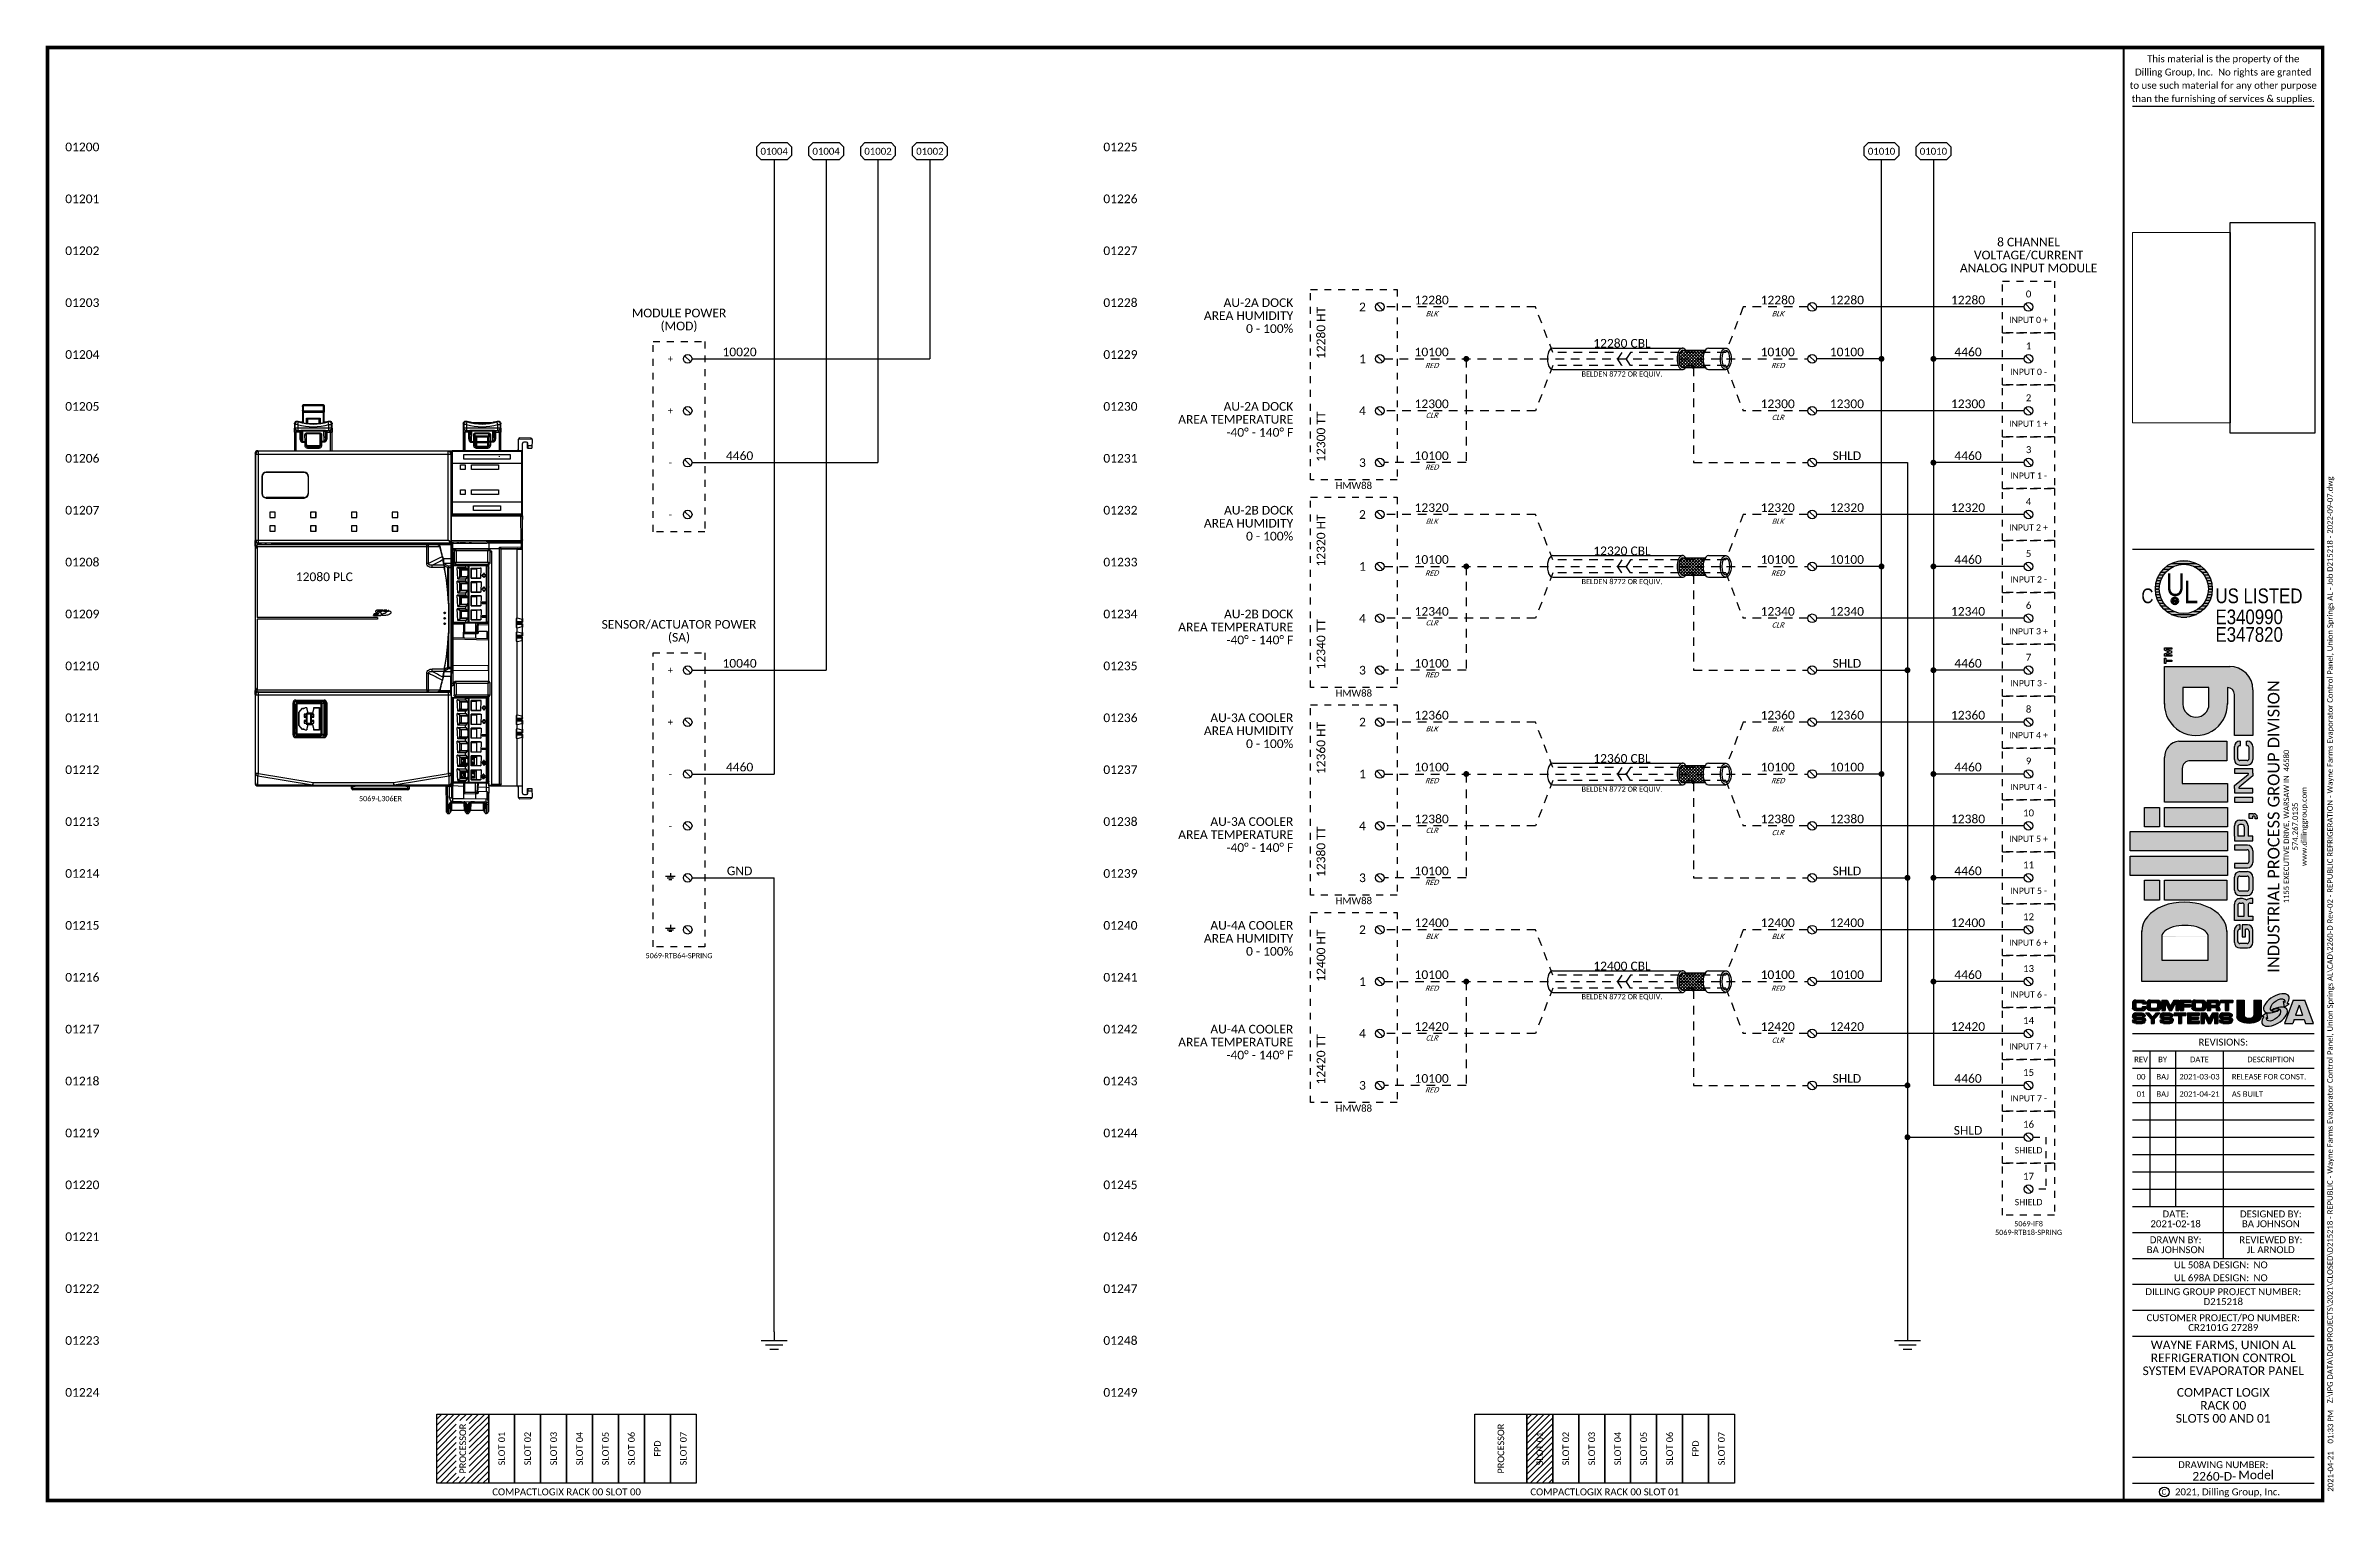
# Paper-space layout '012' of a CAD drawing. Header units: inches. Extents: x -7.8 to 25.3, y -3.5 to 17.5.
# The model-space entities are those that its viewports show. They can reach past a viewport. Long polylines and large blocks are cut down to what shows.
import ezdxf
from ezdxf.enums import TextEntityAlignment as Align

# ---------------------------------------------------------------- set-up
doc = ezdxf.new("R2010")
doc.units = ezdxf.units.IN
doc.header["$MEASUREMENT"] = 0
doc.linetypes.add('DASHED', pattern=[0.75, 0.5, -0.25])
doc.linetypes.add('HIDDEN2', pattern=[0.1875, 0.125, -0.0625])
doc.styles.add('Calibri', font='calibri.ttf')
doc.styles.add('Swiss', font='swissck.ttf')
picture_1 = doc.add_image_def('image1.jpg', size_in_pixel=(293, 151))
picture_2 = doc.add_image_def('image2.bmp', size_in_pixel=(325, 130))

psp = doc.layouts.new('012')

msp = doc.modelspace()

# ---------------------------------------------------------------- texts
at = {"style": 'Calibri'}
for s, p in [('01200', (62.75, 41.5)), ('01225', (77.75, 41.5)), ('01201', (62.75, 40.75)), ('01226', (77.75, 40.75)), ('01202', (62.75, 40)), ('01227', (77.75, 40)), ('01203', (62.75, 39.25)), ('01228', (77.75, 39.25)), ('AU-2A DOCK', (80, 39.25)), ('AREA HUMIDITY', (80, 39.0625)), ('0 - 100%%%', (80, 38.875)), ('01204', (62.75, 38.5)), ('01229', (77.75, 38.5)), ('01205', (62.75, 37.75)), ('01230', (77.75, 37.75)), ('AU-2A DOCK', (80, 37.75)), ('AREA TEMPERATURE', (80, 37.5625)), ('-40%%D - 140%%D F', (80, 37.375)), ('01206', (62.75, 37)), ('01231', (77.75, 37)), ('01207', (62.75, 36.25)), ('01232', (77.75, 36.25)), ('AU-2B DOCK', (80, 36.25)), ('AREA HUMIDITY', (80, 36.0625)), ('0 - 100%%%', (80, 35.875)), ('01208', (62.75, 35.5)), ('01233', (77.75, 35.5)), ('01209', (62.75, 34.75)), ('01234', (77.75, 34.75)), ('AU-2B DOCK', (80, 34.75)), ('AREA TEMPERATURE', (80, 34.5625)), ('-40%%D - 140%%D F', (80, 34.375)), ('01210', (62.75, 34)), ('01235', (77.75, 34)), ('01211', (62.75, 33.25)), ('01236', (77.75, 33.25)), ('AREA HUMIDITY', (80, 33.0625)), ('AU-3A COOLER', (80, 33.25)), ('0 - 100%%%', (80, 32.875)), ('01212', (62.75, 32.5)), ('01237', (77.75, 32.5)), ('01213', (62.75, 31.75)), ('01238', (77.75, 31.75)), ('AU-3A COOLER', (80, 31.75)), ('AREA TEMPERATURE', (80, 31.5625)), ('-40%%D - 140%%D F', (80, 31.375)), ('01214', (62.75, 31)), ('01239', (77.75, 31)), ('01215', (62.75, 30.25)), ('01240', (77.75, 30.25)), ('AREA HUMIDITY', (80, 30.0625)), ('AU-4A COOLER', (80, 30.25)), ('0 - 100%%%', (80, 29.875)), ('01216', (62.75, 29.5)), ('01241', (77.75, 29.5)), ('01217', (62.75, 28.75)), ('01242', (77.75, 28.75)), ('AU-4A COOLER', (80, 28.75)), ('AREA TEMPERATURE', (80, 28.5625)), ('-40%%D - 140%%D F', (80, 28.375)), ('01218', (62.75, 28)), ('01243', (77.75, 28)), ('01219', (62.75, 27.25)), ('01244', (77.75, 27.25)), ('01220', (62.75, 26.5)), ('01245', (77.75, 26.5)), ('01221', (62.75, 25.75)), ('01246', (77.75, 25.75)), ('01222', (62.75, 25)), ('01247', (77.75, 25)), ('01223', (62.75, 24.25)), ('01248', (77.75, 24.25)), ('01224', (62.75, 23.5)), ('01249', (77.75, 23.5))]:
    msp.add_text(s, height=0.125, dxfattribs=at).set_placement(p, align=Align.RIGHT)
at = {"color": 3, "style": 'Calibri'}
for s, height, p in [('VOLTAGE/CURRENT', 0.125, (90.625, 40)), ('8 CHANNEL', 0.125, (90.625, 40.1875)), ('ANALOG INPUT MODULE', 0.125, (90.625, 39.8125)), ('0', 0.1, (90.625, 39.4375)), ('INPUT 0 +', 0.09, (90.625, 39.0625)), ('1', 0.1, (90.625, 38.6875)), ('INPUT 0 -', 0.09, (90.625, 38.3125)), ('2', 0.1, (90.625, 37.9375)), ('INPUT 1 +', 0.09, (90.625, 37.5625)), ('3', 0.1, (90.625, 37.1875)), ('INPUT 1 -', 0.09, (90.625, 36.8125)), ('4', 0.1, (90.625, 36.4375)), ('INPUT 2 +', 0.09, (90.625, 36.0625)), ('5', 0.1, (90.625, 35.6875)), ('INPUT 2 -', 0.09, (90.625, 35.3125)), ('6', 0.1, (90.625, 34.9375)), ('INPUT 3 +', 0.09, (90.625, 34.5625)), ('7', 0.1, (90.625, 34.1875)), ('INPUT 3 -', 0.09, (90.625, 33.8125)), ('8', 0.1, (90.625, 33.4375)), ('INPUT 4 +', 0.09, (90.625, 33.0625)), ('9', 0.1, (90.625, 32.6875)), ('INPUT 4 -', 0.09, (90.625, 32.3125)), ('10', 0.1, (90.625, 31.9375)), ('INPUT 5 +', 0.09, (90.625, 31.5625)), ('11', 0.1, (90.625, 31.1875)), ('INPUT 5 -', 0.09, (90.625, 30.8125)), ('12', 0.1, (90.625, 30.4375)), ('INPUT 6 +', 0.09, (90.625, 30.0625)), ('13', 0.1, (90.625, 29.6875)), ('INPUT 6 -', 0.09, (90.625, 29.3125)), ('14', 0.1, (90.625, 28.9375)), ('INPUT 7 +', 0.09, (90.625, 28.5625)), ('15', 0.1, (90.625, 28.1875)), ('INPUT 7 -', 0.09, (90.625, 27.8125)), ('16', 0.1, (90.625, 27.4375)), ('SHIELD', 0.09, (90.625, 27.0625)), ('17', 0.1, (90.625, 26.6875)), ('SHIELD', 0.09, (90.625, 26.3125)), ('COMPACTLOGIX RACK 00 SLOT 00', 0.1, (69.5, 22.125)), ('COMPACTLOGIX RACK 00 SLOT 01', 0.1, (84.5, 22.125))]:
    msp.add_text(s, height=height, dxfattribs=at).set_placement(p, align=Align.MIDDLE_CENTER)
at = {"color": 8, "linetype": 'HIDDEN2', "style": 'Calibri'}
for s, p in [('12280', (82, 39.25)), ('12280', (87, 39.25)), ('12320', (82, 36.25)), ('12320', (87, 36.25)), ('12360', (82, 33.25)), ('12360', (87, 33.25)), ('12400', (82, 30.25)), ('12400', (87, 30.25))]:
    msp.add_text(s, height=0.125, dxfattribs=at).set_placement(p, align=Align.BOTTOM_CENTER)
at = {"color": 35, "style": 'Calibri'}
for s, p in [('12280', (88, 39.25)), ('12280', (89.75, 39.25)), ('10020', (72, 38.5)), ('10100', (88, 38.5)), ('12300', (88, 37.75)), ('12300', (89.75, 37.75)), ('12320', (88, 36.25)), ('12320', (89.75, 36.25)), ('10100', (88, 35.5)), ('12340', (88, 34.75)), ('12340', (89.75, 34.75)), ('12360', (88, 33.25)), ('12360', (89.75, 33.25)), ('10100', (88, 32.5)), ('12380', (88, 31.75)), ('12380', (89.75, 31.75)), ('12400', (88, 30.25)), ('12400', (89.75, 30.25)), ('10100', (88, 29.5)), ('12420', (88, 28.75)), ('12420', (89.75, 28.75))]:
    msp.add_text(s, height=0.125, dxfattribs=at).set_placement(p, align=Align.BOTTOM_CENTER)
at = {"style": 'Calibri'}
for s, p in [('MODULE POWER', (71.125, 39.0625)), ('(MOD)', (71.125, 38.875)), ('12080 PLC', (66, 35.25)), ('SENSOR/ACTUATOR POWER', (71.125, 34.5625)), ('(SA)', (71.125, 34.375))]:
    msp.add_text(s, height=0.125, dxfattribs=at).set_placement(p, align=Align.BOTTOM_CENTER)
at = {"color": 3, "style": 'Calibri'}
for s, p in [('12280 HT', (80.5, 38.875)), ('12300 TT', (80.5, 37.375)), ('12320 HT', (80.5, 35.875)), ('12340 TT', (80.5, 34.375)), ('12360 HT', (80.5, 32.875)), ('12380 TT', (80.5, 31.375)), ('12400 HT', (80.5, 29.875)), ('12420 TT', (80.5, 28.375))]:
    msp.add_text(s, height=0.125, rotation=90, dxfattribs=at).set_placement(p, align=Align.BOTTOM_CENTER)
at = {"style": 'Calibri'}
for s, p in [('2', (81, 39.25)), ('1', (81, 38.5)), ('4', (81, 37.75)), ('3', (81, 37)), ('2', (81, 36.25)), ('1', (81, 35.5)), ('4', (81, 34.75)), ('3', (81, 34)), ('2', (81, 33.25)), ('1', (81, 32.5)), ('4', (81, 31.75)), ('3', (81, 31)), ('2', (81, 30.25)), ('1', (81, 29.5)), ('4', (81, 28.75)), ('3', (81, 28))]:
    msp.add_text(s, height=0.125, dxfattribs=at).set_placement(p, align=Align.MIDDLE_CENTER)
at = {"color": 8, "style": 'Calibri', "oblique": 20}
for p in [(82, 39.09375), (87, 39.09375), (82, 36.09375), (87, 36.09375), (82, 33.09375), (87, 33.09375), (82, 30.09375), (87, 30.09375)]:
    msp.add_text('BLK', height=0.075, dxfattribs=at).set_placement(p, align=Align.BOTTOM_CENTER)
at = {"color": 3, "style": 'Calibri'}
for s, p in [('12280 CBL', (84.75, 38.625)), ('12320 CBL', (84.75, 35.625)), ('12360 CBL', (84.75, 32.625)), ('GND', (72, 31)), ('12400 CBL', (84.75, 29.625)), ('SHLD', (89.75, 27.25))]:
    msp.add_text(s, height=0.125, dxfattribs=at).set_placement(p, align=Align.BOTTOM_CENTER)
at = {"linetype": 'DASHED', "style": 'Calibri'}
for s, p in [('+', (71, 38.5)), ('+', (71, 37.75)), ('-', (71, 37)), ('-', (71, 36.25)), ('+', (71, 34)), ('+', (71, 33.25)), ('-', (71, 32.5)), ('-', (71, 31.75))]:
    msp.add_text(s, height=0.1, dxfattribs=at).set_placement(p, align=Align.MIDDLE_CENTER)
at = {"color": 1, "linetype": 'HIDDEN2', "style": 'Calibri'}
for p in [(82, 38.5), (87, 38.5), (82, 37), (82, 35.5), (87, 35.5), (82, 34), (82, 32.5), (87, 32.5), (82, 31), (82, 29.5), (87, 29.5), (82, 28)]:
    msp.add_text('10100', height=0.125, dxfattribs=at).set_placement(p, align=Align.BOTTOM_CENTER)
at = {"color": 1, "linetype": 'HIDDEN2', "style": 'Calibri', "oblique": 20}
for p in [(82, 38.34375), (87, 38.34375), (82, 36.875), (82, 35.34375), (87, 35.34375), (82, 33.875), (82, 32.34375), (87, 32.34375), (82, 30.875), (82, 29.34375), (87, 29.34375), (82, 27.875)]:
    msp.add_text('RED', height=0.075, dxfattribs=at).set_placement(p, align=Align.BOTTOM_CENTER)
at = {"color": 5, "style": 'Calibri'}
for p in [(89.75, 38.5), (72, 37), (89.75, 37), (89.75, 35.5), (89.75, 34), (89.75, 32.5), (89.75, 31), (89.75, 29.5), (89.75, 28)]:
    msp.add_text('4460', height=0.125, dxfattribs=at).set_placement(p, align=Align.BOTTOM_CENTER)
at = {"color": 6, "style": 'Calibri'}
for s, p in [('BELDEN 8772 OR EQUIV.', (84.75, 38.28125)), ('BELDEN 8772 OR EQUIV.', (84.75, 35.28125)), ('5069-L306ER', (66.81096, 32.14477)), ('BELDEN 8772 OR EQUIV.', (84.75, 32.28125)), ('5069-RTB64-SPRING', (71.125, 29.875)), ('BELDEN 8772 OR EQUIV.', (84.75, 29.28125)), ('5069-RTB18-SPRING', (90.625, 25.875)), ('5069-IF8', (90.625, 26))]:
    msp.add_text(s, height=0.075, dxfattribs=at).set_placement(p, align=Align.MIDDLE_CENTER)
at = {"linetype": 'HIDDEN2', "style": 'Calibri'}
for s, p in [('12300', (82, 37.75)), ('12300', (87, 37.75)), ('12340', (82, 34.75)), ('12340', (87, 34.75)), ('12380', (82, 31.75)), ('12380', (87, 31.75)), ('12420', (82, 28.75)), ('12420', (87, 28.75))]:
    msp.add_text(s, height=0.125, dxfattribs=at).set_placement(p, align=Align.BOTTOM_CENTER)
at = {"style": 'Calibri', "oblique": 20}
for p in [(82, 37.625), (87, 37.59375)]:
    msp.add_text('CLR', height=0.075, dxfattribs=at).set_placement(p, align=Align.BOTTOM_CENTER)
at = {"color": 3, "linetype": 'Continuous', "style": 'Calibri'}
for p in [(88, 37), (88, 34), (88, 31), (88, 28)]:
    msp.add_text('SHLD', height=0.125, dxfattribs=at).set_placement(p, align=Align.BOTTOM_CENTER)
at = {"color": 6, "style": 'Calibri'}
for p in [(80.875, 36.71875), (80.875, 33.71875), (80.875, 30.71875), (80.875, 27.71875)]:
    msp.add_text('HMW88', height=0.1, dxfattribs=at).set_placement(p, align=Align.TOP_CENTER)
at = {"linetype": 'HIDDEN2', "style": 'Calibri', "oblique": 20}
for p in [(82, 34.625), (87, 34.59375), (82, 31.625), (87, 31.59375), (82, 28.625), (87, 28.59375)]:
    msp.add_text('CLR', height=0.075, dxfattribs=at).set_placement(p, align=Align.BOTTOM_CENTER)
at = {"color": 35, "linetype": 'Continuous', "style": 'Calibri'}
msp.add_text('10040', height=0.125, dxfattribs=at).set_placement((72, 34), align=Align.BOTTOM_CENTER)
at = {"color": 5, "linetype": 'Continuous', "style": 'Calibri'}
msp.add_text('4460', height=0.125, dxfattribs=at).set_placement((72, 32.5), align=Align.BOTTOM_CENTER)
at = {"color": 3, "style": 'Calibri'}
for s, p in [('PROCESSOR', (68, 22.75)), ('SLOT 01', (68.5625, 22.75)), ('SLOT 02', (68.9375, 22.75)), ('SLOT 03', (69.3125, 22.75)), ('SLOT 04', (69.6875, 22.75)), ('SLOT 05', (70.0625, 22.75)), ('SLOT 06', (70.4375, 22.75)), ('FPD', (70.8125, 22.75)), ('SLOT 07', (71.1875, 22.75)), ('PROCESSOR', (83, 22.75)), ('SLOT 01', (83.5625, 22.75)), ('SLOT 02', (83.9375, 22.75)), ('SLOT 03', (84.3125, 22.75)), ('SLOT 04', (84.6875, 22.75)), ('SLOT 05', (85.0625, 22.75)), ('SLOT 06', (85.4375, 22.75)), ('FPD', (85.8125, 22.75)), ('SLOT 07', (86.1875, 22.75))]:
    msp.add_text(s, height=0.095, rotation=90, dxfattribs=at).set_placement(p, align=Align.MIDDLE_CENTER)

# ---------------------------------------------------------------- blocks, each defined once
blk = doc.blocks.new('UL')
at = {"linetype": 'Continuous'}
h = blk.add_hatch(dxfattribs=at)
h.set_pattern_fill('LINE', color=256, scale=100, style=0)
h.set_pattern_definition([(0, (-735.522, -778.876), (0, 12.5), [])])
edge = h.paths.add_edge_path()
edge.add_arc((-576.1, -757), 12.6, 0, 360)
edge = h.paths.add_edge_path(flags=17)
edge.add_arc((-576.1, -757), 10.9, 0, 360)
h = blk.add_hatch(dxfattribs=at)
h.set_pattern_fill('LINE', color=256, scale=10, style=0)
h.set_pattern_definition([(0, (-735.5219, -778.8765), (0, 1.25), [])])
edge = h.paths.add_edge_path()
edge.add_arc((-576.1, -757), 12.6, 0, 360)
edge = h.paths.add_edge_path(flags=17)
edge.add_arc((-576.1, -757), 10.9, 0, 360)
h = blk.add_hatch(color=256, dxfattribs=at)
edge = h.paths.add_edge_path()
edge.add_arc((-576.1, -757), 12.6, 0, 360)
edge = h.paths.add_edge_path(flags=17)
edge.add_arc((-576.1, -757), 10.9, 0, 360)
at = {"linetype": 'Continuous', "lineweight": 50}
for p, q in [((-580.8, -763.6), (-580.8, -761.1)), ((-580.8, -761.1), (-579.7, -761.1)), ((-580.8, -762.3), (-579.7, -762.3)), ((-579.9, -762.3), (-579.2, -763.4))]:
    blk.add_line(p, q, dxfattribs=at)
at = {"linetype": 'Continuous'}
for radius in [12.6, 10.9]:
    blk.add_circle((-576.1, -757), radius, dxfattribs=at)
at = {"linetype": 'Continuous', "lineweight": 50}
blk.add_circle((-580.1, -762.3), 1.43, dxfattribs=at)
blk.add_arc((-579.7, -761.7), 0.594, 270, 90, dxfattribs=at)
at = {"style": 'Swiss'}
for s, height, p in [('C', 6.5, (-594.9, -763.3)), ('U', 10, (-584, -760.1)), ('L', 10, (-576.1, -763.3)), ('US LISTED', 6.5, (-562.1, -763.3)), ('E340990', 6.5, (-562.1, -772.6)), ('E347820', 6.5, (-562.1, -780.4))]:
    blk.add_text(s, height=height, dxfattribs=at).set_placement(p)
blk = doc.blocks.new('DILLING LOGO')
h = blk.add_hatch(color=256)
h.dxf.hatch_style = 1
h.paths.add_polyline_path([(69.5, 40), (83.5, 40), (83.5, -31), (69.5, -31)])
h.paths.add_polyline_path([(51.5, 40), (65.5, 40), (65.5, -31), (51.5, -31)])
h = blk.add_hatch(color=256)
h.dxf.hatch_style = 1
edge = h.paths.add_edge_path()
edge.add_ellipse((10.75, 0.5), major_axis=(0, -31), ratio=0.6854616, start_angle=360.46205, end_angle=539.53795)
edge.add_line((10.92, 31.5), (-10.5, 31.5))
edge.add_line((-10.5, 31.5), (-26, 31.5))
edge.add_line((-26, 31.5), (-26, -30.5))
edge.add_line((-26, -30.5), (-10.5, -30.5))
edge.add_line((-10.5, -30.5), (10.92, -30.5))
edge = h.paths.add_edge_path(flags=16)
edge.add_ellipse((6.75, 0), major_axis=(0, -17), ratio=0.4852417, start_angle=360.84252, end_angle=539.15748, ccw=False)
edge.add_ellipse((6.75, 0), major_axis=(0, -17), ratio=0.4852417, start_angle=359.15748, end_angle=360.84252, ccw=False)
edge.add_line((6.63, -17), (-10.5, -17))
edge.add_line((-10.5, -17), (-10.5, 17))
edge.add_line((-10.5, 17), (6.63, 17))
edge.add_ellipse((6.75, 0), major_axis=(0, -17), ratio=0.4852417, start_angle=539.15748, end_angle=540.84252, ccw=False)
h = blk.add_hatch(color=256)
h.dxf.hatch_style = 1
h.paths.add_polyline_path([(48, 15), (33.5, 15), (33.5, -30.5), (48, -30.5)])
h.paths.add_polyline_path([(48, 18.5), (48, 29.5), (33.5, 29.5), (33.5, 18.5)])
h = blk.add_hatch(color=256)
h.dxf.hatch_style = 1
h.paths.add_polyline_path([(101, 15), (87, 15), (87, -31), (101, -31)])
h.paths.add_polyline_path([(87, 29.5), (87, 18.5), (101, 18.5), (101, 29.5)])
h = blk.add_hatch(color=256)
h.dxf.hatch_style = 1
h.paths.add_polyline_path([(118.5, 2), (129.5, 2, -0.4423699), (135, -4), (135, -30.5), (149.5, -30.5), (149.5, 4.5, 0.3757351), (137.5, 15), (118.5, 15), (105, 15), (105, -31), (118.5, -31)])
h.paths.add_polyline_path([(177, -31), (188.5, -31, -0.4142136), (183.5, -36), (153.5, -36), (153.5, -49.5), (187, -49.5, 0.4142136), (204, -32.5), (204, 15), (188.5, 15), (177, 15, 1.0219754)])
h.paths.add_polyline_path([(176.5, 1.5), (188.5, 1.5), (188.5, -17.5), (176.5, -17.5, -1)], flags=16)
h.paths.add_polyline_path([(206, 15), (206, 14), (207.5, 14), (207.5, 9.5), (208.5, 9.5), (208.5, 14), (210, 14), (210, 15)])
h.paths.add_polyline_path([(212.5, 14), (214, 9.5), (215, 9.5), (216.5, 14), (216.5, 9.5), (217.5, 9.5), (217.5, 15), (215.75, 15), (214.5, 11.5), (213.25, 15), (211.5, 15), (211.5, 9.5), (212.5, 9.5)])
h.paths.add_polyline_path([(136, -36, 0.4142136), (132, -40), (132, -45.5, 0.4142136), (136, -49.5), (145.5, -49.5, 0.4142136), (149.5, -45.5), (149.5, -44.75), (146.25, -44.75), (146.25, -45.25, -0.4142136), (144.75, -46.75), (136.75, -46.75, -0.4142136), (135.25, -45.25), (135.25, -40, -0.4142136), (136.75, -38.5), (144.75, -38.5, -0.4142136), (146.25, -40), (146.25, -40.5), (149.5, -40.5), (149.5, -40, 0.4142136), (145.5, -36)])
h.paths.add_polyline_path([(129.25, -36), (126, -36), (126, -46), (125.14, -46), (117, -36), (115, -36), (111.75, -36), (111.75, -49.5), (115, -49.5), (115, -39.5), (115.83, -39.5), (124.08, -49.5), (126, -49.5), (129.25, -49.5)])
h.paths.add_polyline_path([(108.25, -36), (105, -36), (105, -49.5), (108.25, -49.5)])
h.paths.add_polyline_path([(93.25, -46.5), (93.25, -49.5), (94.75, -49.5), (94.75, -50.5, -0.4142136), (94, -51.25), (92.75, -51.25), (92.75, -52.75), (94, -52.75, 0.4142136), (96.5, -50.25), (96.5, -49.5), (96.5, -46.5)])
h.paths.add_polyline_path([(91.75, -42), (91.75, -40, 0.4142136), (87.75, -36), (80, -36), (76.75, -36), (76.75, -49.5), (80, -49.5), (80, -46), (87.75, -46, 0.4142136)])
h.paths.add_polyline_path([(87, -43.25), (80, -43.25), (80, -38.5), (87, -38.5, -0.4142136), (88.5, -40), (88.5, -41.75, -0.4142136)], flags=16)
h.paths.add_polyline_path([(70.25, -45.25, -0.4142136), (68.75, -46.75), (61.75, -46.75, -0.4142136), (60.25, -45.25), (60.25, -36), (57, -36), (57, -45.5, 0.4142136), (61, -49.5), (69.5, -49.5, 0.4142136), (73.5, -45.5), (73.5, -36), (70.25, -36)])
h.paths.add_polyline_path([(54.25, -45.5), (54.25, -40, 0.4142136), (50.25, -36), (40.75, -36, 0.4142136), (36.75, -40), (36.75, -45.5, 0.4142136), (40.75, -49.5), (50.25, -49.5, 0.4142136)])
h.paths.add_polyline_path([(51, -45.25, -0.4142136), (49.5, -46.75), (41.5, -46.75, -0.4142136), (40, -45.25), (40, -40, -0.4142136), (41.5, -38.5), (49.5, -38.5, -0.4142136), (51, -40)], flags=16)
h.paths.add_polyline_path([(31.25, -47.5), (31.25, -49.5), (34.5, -49.5), (34.5, -47.5, 0.191812), (33.4, -44.75, 0.191812), (34.5, -42), (34.5, -40, 0.4142136), (30.5, -36), (21.75, -36), (18.5, -36), (18.5, -49.5), (21.75, -49.5), (21.75, -46), (29.75, -46, -0.4142136)])
h.paths.add_polyline_path([(29.75, -43.25), (21.75, -43.25), (21.75, -38.5), (29.75, -38.5, -0.4142136), (31.25, -40), (31.25, -41.75, -0.4142136)], flags=16)
h.paths.add_polyline_path([(15.5, -45.5), (15.5, -41.75), (6.75, -41.75), (6.75, -44.25), (12.25, -44.25), (12.25, -45.25, -0.4142136), (10.75, -46.75), (3.25, -46.75, -0.4142136), (1.75, -45.25), (1.75, -40, -0.4142136), (3.25, -38.5), (10.75, -38.5, -0.4142136), (12.25, -40), (12.25, -40.25), (15.49, -40.25, 0.4326522), (11.5, -36), (2.5, -36, 0.4142136), (-1.5, -40), (-1.5, -45.5, 0.4142136), (2.5, -49.5), (11.5, -49.5, 0.4142136)])
for p, q in [((214, 9.5), (212.5, 14)), ((213.25, 15), (214.5, 11.5)), ((214, 9.5), (215, 9.5)), ((215.75, 15), (214.5, 11.5)), ((216.5, 14), (215, 9.5)), ((-1.5, -40), (-1.5, -45.5)), ((1.75, -45.25), (1.75, -40)), ((2.5, -36), (11.5, -36)), ((2.5, -49.5), (11.5, -49.5)), ((12.25, -45.25), (12.25, -44.25)), ((36.75, -40), (36.75, -45.5)), ((40, -45.25), (40, -40)), ((40.75, -36), (50.25, -36)), ((50.25, -49.5), (40.75, -49.5)), ((41.5, -38.5), (49.5, -38.5)), ((41.5, -46.75), (49.5, -46.75)), ((51, -40), (51, -45.25)), ((54.25, -40), (54.25, -45.5)), ((69.5, -49.5), (61, -49.5)), ((61.75, -46.75), (68.75, -46.75)), ((80, -36), (87.75, -36)), ((87, -38.5), (80, -38.5)), ((87, -43.25), (80, -43.25)), ((87.75, -46), (80, -46)), ((88.5, -41.75), (88.5, -40)), ((91.75, -40), (91.75, -42)), ((115, -36), (117, -36)), ((115, -39.5), (115.83, -39.5)), ((124.08, -49.5), (115.83, -39.5)), ((117, -36), (125.14, -46)), ((126, -49.5), (124.08, -49.5)), ((126, -46), (125.14, -46)), ((132, -40), (132, -45.5)), ((135.25, -45.25), (135.25, -40)), ((136, -36), (145.5, -36)), ((145.5, -49.5), (136, -49.5)), ((136.75, -38.5), (144.75, -38.5)), ((136.75, -46.75), (144.75, -46.75)), ((146.25, -40), (146.25, -40.5)), ((146.25, -40.5), (149.5, -40.5)), ((146.25, -44.75), (149.5, -44.75)), ((146.25, -44.75), (146.25, -45.25)), ((149.5, -40), (149.5, -40.5)), ((149.5, -44.75), (149.5, -45.5))]:
    blk.add_line(p, q)
for points in [[(51.5, 40), (65.5, 40), (65.5, -31), (51.5, -31)], [(69.5, 40), (83.5, 40), (83.5, -31), (69.5, -31)], [(33.5, 29.5), (48, 29.5), (48, 18.5), (33.5, 18.5)], [(87, 29.5), (101, 29.5), (101, 18.5), (87, 18.5)], [(33.5, 15), (48, 15), (48, -30.5), (33.5, -30.5)], [(87, 15), (101, 15), (101, -31), (87, -31)], [(108.25, -49.5), (108.25, -36), (105, -36), (105, -49.5)]]:
    blk.add_lwpolyline(points, close=True)
for points in [[(-10.5, -30.5), (-26, -30.5), (-26, 31.5), (-10.5, 31.5)], [(-10.5, 31.5), (10.92, 31.5)], [(6.87, 17), (-10.5, 17)], [(-10.5, 17), (-10.5, -17)], [(118.5, 2), (118.5, -31), (105, -31), (105, 15), (118.5, 15)], [(118.5, 15), (137.5, 15)], [(129.55, 2), (118.5, 2)], [(149.5, 4.5), (149.5, -30.5), (135, -30.5), (135, -3)], [(176.5, 15), (188.5, 15)], [(188.5, 1.5), (176.5, 1.5)], [(188.5, 15), (204, 15), (204, -33)], [(188.5, -17.5), (188.5, 1.5)], [(207.5, 14), (206, 14), (206, 15), (210, 15), (210, 14), (208.5, 14)], [(208.5, 14), (208.5, 9.5), (207.5, 9.5), (207.5, 14)], [(212.5, 14), (212.5, 9.5), (211.5, 9.5), (211.5, 15), (213.25, 15)], [(215.75, 15), (217.5, 15), (217.5, 9.5), (216.5, 9.5), (216.5, 14)], [(-10.5, -17), (6.87, -17)], [(10.92, -30.5), (-10.5, -30.5)], [(176.5, -17.5), (188.5, -17.5)], [(188.5, -31), (176.5, -31)], [(3.25, -38.5), (10.75, -38.5)], [(10.75, -46.75), (3.25, -46.75)], [(15.5, -45.5), (15.5, -41.75), (6.75, -41.75), (6.75, -44.25), (12.25, -44.25)], [(12.25, -40), (12.25, -40.25), (15.5, -40.25), (15.5, -40)], [(21.75, -46), (21.75, -49.5), (18.5, -49.5), (18.5, -36), (21.75, -36)], [(21.75, -36), (30.5, -36)], [(21.75, -38.5), (21.75, -43.25)], [(29.75, -38.5), (21.75, -38.5)], [(21.75, -43.25), (29.75, -43.25)], [(29.75, -46), (21.75, -46)], [(31.25, -40), (31.25, -41.75)], [(31.25, -47.5), (31.25, -49.5), (34.5, -49.5), (34.5, -47.5)], [(34.5, -42), (34.5, -40)], [(60.25, -45.25), (60.25, -36), (57, -36), (57, -45.5)], [(57, -45.75), (57.01, -45.75)], [(73.5, -45.5), (73.5, -36), (70.25, -36), (70.25, -45.25)], [(80, -36), (76.75, -36), (76.75, -49.5), (80, -49.5), (80, -46)], [(80, -43.25), (80, -38.5)], [(96.5, -49.5), (96.5, -46.5), (93.25, -46.5), (93.25, -49.5), (94.75, -49.5)], [(94.75, -50.5), (94.75, -49.5)], [(96.5, -49.5), (96.5, -50.25)], [(115, -36), (111.75, -36), (111.75, -49.5), (115, -49.5), (115, -39.5)], [(126, -49.5), (129.25, -49.5), (129.25, -36), (126, -36), (126, -46)], [(187, -49.5), (153.5, -49.5), (153.5, -36), (183.5, -36)], [(94, -52.75), (92.75, -52.75), (92.75, -51.25), (94, -51.25)]]:
    blk.add_lwpolyline(points)
for centre, radius, start, end in [((129.52, -3.5), 5.5, 354.78414, 90.23676), ((137.5, 2.89), 12.11, 7.62815, 90), ((176.5, -8), 23.01, 88.75464, 271.24536), ((176.5, -8), 9.5, 90, 270), ((183.5, -31), 5, 270, 0), ((187, -32.5), 17, 270, 0), ((2.5, -40), 4, 90, 180), ((2.5, -45.5), 4, 180, 270), ((3.25, -40), 1.5, 90, 180), ((3.25, -45.25), 1.5, 180, 270), ((10.75, -40), 1.5, 0, 90), ((10.75, -45.25), 1.5, 270, 0), ((11.5, -40), 4, 356.41668, 90), ((11.5, -45.5), 4, 270, 0), ((29.75, -40), 1.5, 0, 90), ((29.75, -41.75), 1.5, 270, 0), ((29.75, -47.5), 1.5, 0, 90), ((30.5, -40), 4, 356.41668, 90), ((30.5, -42), 4, 316.56746, 0), ((30.5, -47.5), 4, 0, 43.43254), ((40.75, -40), 4, 90, 180), ((40.75, -45.5), 4, 180, 270), ((41.5, -40), 1.5, 90, 180), ((41.5, -45.25), 1.5, 180, 270), ((49.5, -40), 1.5, 0, 90), ((49.5, -45.25), 1.5, 270, 0), ((50.25, -40), 4, 0, 90), ((50.25, -45.5), 4, 270, 0), ((61, -45.5), 4, 180, 270), ((61.75, -45.25), 1.5, 180, 270), ((68.75, -45.25), 1.5, 270, 0), ((69.5, -45.5), 4, 270, 0), ((87, -40), 1.5, 0, 90), ((87, -41.75), 1.5, 270, 0), ((87.75, -40), 4, 0, 90), ((87.75, -42), 4, 270, 0), ((136, -40), 4, 90, 180), ((136, -45.5), 4, 180, 270), ((136.75, -40), 1.5, 90, 180), ((136.75, -45.25), 1.5, 180, 270), ((144.75, -40), 1.5, 0, 90), ((144.75, -45.25), 1.5, 270, 0), ((145.5, -40), 4, 0, 90), ((145.5, -45.5), 4, 270, 0), ((94, -50.25), 2.5, 270, 0), ((94, -50.5), 0.75, 270, 0)]:
    blk.add_arc(centre, radius, start, end)
for centre, major_axis, ratio, start_param, end_param in [((6.75, 0), (0, -17), 0.4852417, 6.2684805, 9.4394828), ((10.75, 0.5), (0, -31), 0.6854616, 6.275121, 9.4328423)]:
    blk.add_ellipse(centre, major_axis=major_axis, ratio=ratio, start_param=start_param, end_param=end_param)
blk = doc.blocks.new('CSUSA')
h = blk.add_hatch(color=256)
h.dxf.hatch_style = 1
edge = h.paths.add_edge_path()
edge.add_ellipse((6, 22.5), major_axis=(-3.75, 0), ratio=0.733333, start_angle=0, end_angle=90, ccw=False)
edge.add_line((2.2, 22.5), (2.2, 29))
edge.add_ellipse((6, 29), major_axis=(-3.75, 0), ratio=0.733333, start_angle=270, end_angle=360, ccw=False)
edge.add_line((6, 31.8), (13.6, 31.8))
edge.add_ellipse((13.6, 29), major_axis=(3.75, 0), ratio=0.733333, start_angle=0, end_angle=90, ccw=False)
edge.add_line((17.4, 29), (17.4, 27.4))
edge.add_line((17.4, 27.4), (13.6, 27.4))
edge.add_line((13.6, 27.4), (13.6, 27.6))
edge.add_ellipse((12.2, 27.6), major_axis=(0, 1.38), ratio=1, start_angle=270, end_angle=360)
edge.add_line((12.2, 29), (7.4, 29))
edge.add_ellipse((7.4, 27.6), major_axis=(-1.38, 0), ratio=1, start_angle=270, end_angle=360)
edge.add_line((6, 27.6), (6, 23.9))
edge.add_ellipse((7.4, 23.9), major_axis=(0, -1.38), ratio=1, start_angle=270, end_angle=360)
edge.add_line((7.4, 22.5), (12.2, 22.5))
edge.add_ellipse((12.2, 23.9), major_axis=(1.38, 0), ratio=1, start_angle=270, end_angle=360)
edge.add_line((13.6, 23.9), (13.6, 24.5))
edge.add_line((13.6, 24.5), (17.4, 24.5))
edge.add_line((17.4, 24.5), (17.4, 22.5))
edge.add_ellipse((13.6, 22.5), major_axis=(3.75, 0), ratio=0.733333, start_angle=270, end_angle=360, ccw=False)
edge.add_line((13.6, 19.8), (6, 19.8))
h = blk.add_hatch(color=256)
h.dxf.hatch_style = 1
edge = h.paths.add_edge_path()
edge.add_ellipse((22.5, 22.5), major_axis=(-3.75, 0), ratio=0.733333, start_angle=0, end_angle=90, ccw=False)
edge.add_line((18.8, 22.5), (18.8, 29))
edge.add_ellipse((22.5, 29), major_axis=(-3.75, 0), ratio=0.733333, start_angle=270, end_angle=360, ccw=False)
edge.add_line((22.5, 31.8), (31, 31.8))
edge.add_ellipse((31, 29), major_axis=(3.75, 0), ratio=0.733333, start_angle=1.3196, end_angle=90, ccw=False)
edge.add_line((34.8, 29.1), (34.8, 22.5))
edge.add_ellipse((31, 22.5), major_axis=(3.75, 0), ratio=0.733333, start_angle=270, end_angle=360, ccw=False)
edge.add_line((31, 19.8), (22.5, 19.8))
edge = h.paths.add_edge_path(flags=16)
edge.add_ellipse((23.9, 23.9), major_axis=(0, -1.38), ratio=1, start_angle=270, end_angle=360)
edge.add_line((23.9, 22.5), (29.6, 22.5))
edge.add_ellipse((29.6, 23.9), major_axis=(1.38, 0), ratio=1, start_angle=270, end_angle=360)
edge.add_line((31, 23.9), (31, 27.6))
edge.add_ellipse((29.6, 27.6), major_axis=(0, 1.38), ratio=1, start_angle=270, end_angle=360)
edge.add_line((29.6, 29), (23.9, 29))
edge.add_ellipse((23.9, 27.6), major_axis=(-1.38, 0), ratio=1, start_angle=270, end_angle=360)
edge.add_line((22.5, 27.6), (22.5, 23.9))
h = blk.add_hatch(color=256)
h.dxf.hatch_style = 1
h.paths.add_polyline_path([(47.2, 19.8), (51.8, 29), (51.8, 19.8), (55.5, 19.8), (55.5, 31.8), (49.8, 31.8), (45.8, 24.5), (41.8, 31.8), (36, 31.8), (36, 19.8), (39.8, 19.8), (39.8, 29), (44.2, 19.8)])
h = blk.add_hatch(color=256)
h.dxf.hatch_style = 1
h.paths.add_polyline_path([(60.8, 26.8), (68.8, 26.8), (68.8, 24), (60.8, 24), (60.8, 19.8), (57, 19.8), (57, 31.8), (69.2, 31.8), (69.2, 29), (60.8, 29)])
h = blk.add_hatch(color=256)
h.dxf.hatch_style = 1
edge = h.paths.add_edge_path()
edge.add_ellipse((74, 22.5), major_axis=(-3.75, 0), ratio=0.733333, start_angle=0, end_angle=90, ccw=False)
edge.add_line((70.2, 22.5), (70.2, 29))
edge.add_ellipse((74, 29), major_axis=(-3.75, 0), ratio=0.733333, start_angle=270, end_angle=360, ccw=False)
edge.add_line((74, 31.8), (82.5, 31.8))
edge.add_ellipse((82.5, 29), major_axis=(3.75, 0), ratio=0.733333, start_angle=1.3196, end_angle=90, ccw=False)
edge.add_line((86.2, 29.1), (86.2, 22.5))
edge.add_ellipse((82.5, 22.5), major_axis=(3.75, 0), ratio=0.733333, start_angle=270, end_angle=360, ccw=False)
edge.add_line((82.5, 19.8), (74, 19.8))
edge = h.paths.add_edge_path(flags=16)
edge.add_ellipse((75.4, 23.9), major_axis=(0, -1.38), ratio=1, start_angle=270, end_angle=360)
edge.add_line((75.4, 22.5), (81.1, 22.5))
edge.add_ellipse((81.1, 23.9), major_axis=(1.38, 0), ratio=1, start_angle=270, end_angle=360)
edge.add_line((82.5, 23.9), (82.5, 27.6))
edge.add_ellipse((81.1, 27.6), major_axis=(0, 1.38), ratio=1, start_angle=270, end_angle=360)
edge.add_line((81.1, 29), (75.4, 29))
edge.add_ellipse((75.4, 27.6), major_axis=(-1.38, 0), ratio=1, start_angle=270, end_angle=360)
edge.add_line((74, 27.6), (74, 23.9))
h = blk.add_hatch(color=256)
h.dxf.hatch_style = 1
edge = h.paths.add_edge_path()
edge.add_ellipse((98.5, 27.2), major_axis=(3.75, 0), ratio=0.733333, start_angle=294.5759, end_angle=360)
edge.add_line((102.2, 27.3), (102.2, 29.1))
edge.add_ellipse((98.5, 29), major_axis=(3.75, 0), ratio=0.733333, start_angle=1.3196, end_angle=90)
edge.add_line((98.5, 31.8), (87.8, 31.8))
edge.add_line((87.8, 31.8), (87.8, 19.8))
edge.add_line((87.8, 19.8), (91.5, 19.8))
edge.add_line((91.5, 19.8), (91.5, 23.1))
edge.add_line((91.5, 23.1), (97.1, 23.1))
edge.add_ellipse((97.1, 21.8), major_axis=(0, 1.38), ratio=1, start_angle=270, end_angle=360, ccw=False)
edge.add_line((98.5, 21.8), (98.5, 19.8))
edge.add_line((98.5, 19.8), (102.2, 19.8))
edge.add_line((102.2, 19.8), (102.2, 21.7))
edge.add_ellipse((100, 21), major_axis=(-0.03, 3.75), ratio=0.613301, start_angle=-78.7309, end_angle=-0.7113)
edge = h.paths.add_edge_path(flags=16)
edge.add_ellipse((97.1, 27.2), major_axis=(1.38, 0), ratio=1, start_angle=270, end_angle=360, ccw=False)
edge.add_line((97.1, 25.9), (91.5, 25.9))
edge.add_line((91.5, 25.9), (91.5, 29))
edge.add_line((91.5, 29), (97.1, 29))
edge.add_ellipse((97.1, 27.6), major_axis=(0, 1.38), ratio=1, start_angle=270, end_angle=360, ccw=False)
edge.add_line((98.5, 27.6), (98.5, 27.2))
h = blk.add_hatch(color=256)
h.dxf.hatch_style = 1
h.paths.add_polyline_path([(108.2, 19.8), (112, 19.8), (112, 29), (117, 29), (117, 31.8), (103.2, 31.8), (103.2, 29), (108.2, 29)])
h = blk.add_hatch(color=256)
h.dxf.hatch_style = 1
edge = h.paths.add_edge_path()
edge.add_ellipse((135.7, 12.4), major_axis=(-13.9, 0), ratio=0.529148, start_angle=0, end_angle=180, ccw=False)
edge.add_line((121.8, 12.4), (121.8, 31.8))
edge.add_line((121.8, 31.8), (130.2, 31.8))
edge.add_line((130.2, 31.8), (130.2, 14))
edge.add_ellipse((135.7, 14), major_axis=(-5.44, 0), ratio=0.551724, start_angle=0, end_angle=180)
edge.add_line((141.1, 14), (141.1, 31.8))
edge.add_line((141.1, 31.8), (149.6, 31.8))
edge.add_line((149.6, 31.8), (149.6, 12.4))
h = blk.add_hatch(color=172)
h.dxf.hatch_style = 1
edge = h.paths.add_edge_path()
edge.add_line((181.5, 27.6), (179.4, 28))
edge.add_ellipse((167, 28), major_axis=(14.2, 8.4), ratio=0.499385, start_angle=310.1628, end_angle=626.6159)
edge.add_line((170.4, 20.4), (170.2, 20.8))
edge.add_ellipse((168.4, 25.9), major_axis=(7.61, 6.02), ratio=0.529621, start_angle=-30.5274, end_angle=259.7038, ccw=False)
edge.add_line((176.5, 29), (174.8, 30))
edge.add_line((174.8, 30), (176, 23.6))
edge.add_line((176, 23.6), (181.5, 27.6))
h = blk.add_hatch(color=256)
h.dxf.hatch_style = 1
h.paths.add_polyline_path([(198.7, 9.5), (200.3, 5), (209.5, 5), (199.6, 31.8), (186.4, 31.8), (176.5, 5), (185.8, 5), (187.3, 9.5)])
h.paths.add_polyline_path([(193, 25.9), (197, 14.5), (189, 14.5)], flags=16)
h = blk.add_hatch(color=256)
h.dxf.hatch_style = 1
edge = h.paths.add_edge_path()
edge.add_ellipse((13.2, 9.5), major_axis=(3.75, 0), ratio=0.733333, start_angle=0, end_angle=5.2159)
edge.add_ellipse((13.2, 9.5), major_axis=(3.75, 0), ratio=0.733333, start_angle=5.2159, end_angle=90)
edge.add_line((13.2, 12.2), (6.6, 12.2))
edge.add_arc((6.6, 12.9), 0.625, 180, 270, ccw=False)
edge.add_line((6, 12.9), (6, 13.6))
edge.add_arc((6.6, 13.6), 0.625, 90, 180, ccw=False)
edge.add_line((6.6, 14.2), (12.6, 14.2))
edge.add_arc((12.6, 13.6), 0.625, 0, 90, ccw=False)
edge.add_line((13.2, 13.6), (13.2, 13.4))
edge.add_line((13.2, 13.4), (16.8, 13.4))
edge.add_line((16.8, 13.4), (16.8, 14.2))
edge.add_ellipse((13, 14.2), major_axis=(3.75, 0), ratio=0.733333, start_angle=0, end_angle=86.1774)
edge.add_ellipse((13, 14.2), major_axis=(3.75, 0), ratio=0.733333, start_angle=86.1774, end_angle=90)
edge.add_line((13, 17), (6, 17))
edge.add_ellipse((6, 14.2), major_axis=(-3.75, 0), ratio=0.733333, start_angle=270, end_angle=360)
edge.add_line((2.2, 14.2), (2.2, 12.5))
edge.add_ellipse((6, 12.5), major_axis=(-3.75, 0), ratio=0.733333, start_angle=0, end_angle=5.2159)
edge.add_ellipse((6, 12.5), major_axis=(-3.75, 0), ratio=0.733333, start_angle=5.2159, end_angle=90)
edge.add_line((6, 9.7), (12.6, 9.7))
edge.add_arc((12.6, 9.1), 0.625, 0, 90, ccw=False)
edge.add_line((13.2, 9.1), (13.2, 8.4))
edge.add_arc((12.6, 8.4), 0.625, -90, 0, ccw=False)
edge.add_line((12.6, 7.8), (6.6, 7.8))
edge.add_arc((6.6, 8.4), 0.625, 180, 270, ccw=False)
edge.add_line((6, 8.4), (6, 9))
edge.add_line((6, 9), (2.2, 9))
edge.add_line((2.2, 9), (2.2, 7.8))
edge.add_ellipse((6, 7.8), major_axis=(-3.75, 0), ratio=0.733333, start_angle=0, end_angle=90)
edge.add_line((6, 5), (13.2, 5))
edge.add_ellipse((13.2, 7.8), major_axis=(3.75, 0), ratio=0.733333, start_angle=270, end_angle=360)
edge.add_line((17, 7.8), (17, 9.5))
h = blk.add_hatch(color=256)
h.dxf.hatch_style = 1
h.paths.add_polyline_path([(25.4, 12.2), (29.8, 17), (34, 17), (27.2, 9.7), (27.2, 5), (23.5, 5), (23.5, 9.7), (17, 17), (21.1, 17)])
h = blk.add_hatch(color=256)
h.dxf.hatch_style = 1
edge = h.paths.add_edge_path()
edge.add_ellipse((44.8, 14.2), major_axis=(3.75, 0), ratio=0.733333, start_angle=0, end_angle=86.1774)
edge.add_ellipse((44.8, 14.2), major_axis=(3.75, 0), ratio=0.733333, start_angle=86.1774, end_angle=90)
edge.add_line((44.8, 17), (37.7, 17))
edge.add_ellipse((37.8, 14.2), major_axis=(-3.75, 0), ratio=0.733333, start_angle=270, end_angle=360)
edge.add_line((34, 14.2), (34, 12.5))
edge.add_ellipse((37.8, 12.5), major_axis=(-3.75, 0), ratio=0.733333, start_angle=0, end_angle=5.2159)
edge.add_ellipse((37.8, 12.5), major_axis=(-3.75, 0), ratio=0.733333, start_angle=5.2159, end_angle=90)
edge.add_line((37.8, 9.7), (44.4, 9.7))
edge.add_arc((44.4, 9.1), 0.625, 0, 90, ccw=False)
edge.add_line((45, 9.1), (45, 8.4))
edge.add_arc((44.4, 8.4), 0.625, -90, 0, ccw=False)
edge.add_line((44.4, 7.8), (38.4, 7.8))
edge.add_arc((38.4, 8.4), 0.625, 180, 270, ccw=False)
edge.add_line((37.8, 8.4), (37.8, 9))
edge.add_line((37.8, 9), (34, 9))
edge.add_line((34, 9), (34, 7.8))
edge.add_ellipse((37.8, 7.8), major_axis=(-3.75, 0), ratio=0.733333, start_angle=0, end_angle=90)
edge.add_line((37.8, 5), (45, 5))
edge.add_ellipse((45, 7.8), major_axis=(3.75, 0), ratio=0.733333, start_angle=270, end_angle=360)
edge.add_line((48.8, 7.7), (48.8, 9.5))
edge.add_ellipse((45, 9.5), major_axis=(3.75, 0), ratio=0.733333, start_angle=0, end_angle=5.2159)
edge.add_ellipse((45, 9.5), major_axis=(3.75, 0), ratio=0.733333, start_angle=5.2159, end_angle=90)
edge.add_line((45, 12.2), (38.4, 12.2))
edge.add_arc((38.4, 12.9), 0.625, 180, 270, ccw=False)
edge.add_line((37.8, 12.9), (37.8, 13.6))
edge.add_arc((38.4, 13.6), 0.625, 90, 180, ccw=False)
edge.add_line((38.4, 14.2), (44.4, 14.2))
edge.add_arc((44.4, 13.6), 0.625, 0, 90, ccw=False)
edge.add_line((45, 13.6), (45, 13.4))
edge.add_line((45, 13.4), (48.5, 13.4))
edge.add_line((48.5, 13.4), (48.5, 14.2))
h = blk.add_hatch(color=256)
h.dxf.hatch_style = 1
h.paths.add_polyline_path([(54.8, 5), (58.5, 5), (58.5, 14.2), (63.5, 14.2), (63.5, 17), (49.8, 17), (49.8, 14.2), (54.8, 14.2)])
h = blk.add_hatch(color=256)
h.dxf.hatch_style = 1
h.paths.add_polyline_path([(65.2, 5), (78.5, 5), (78.5, 7.8), (69, 7.8), (69, 9.7), (77.8, 9.7), (77.8, 12.2), (69, 12.2), (69, 14.2), (78.5, 14.2), (78.5, 17), (65.2, 17)])
h = blk.add_hatch(color=256)
h.dxf.hatch_style = 1
h.paths.add_polyline_path([(91.8, 5), (96.2, 14.2), (96.2, 5), (100, 5), (100, 17), (94.2, 17), (90.2, 9.7), (86.2, 17), (80.5, 17), (80.5, 5), (84.2, 5), (84.2, 14.2), (88.8, 5)])
h = blk.add_hatch(color=256)
h.dxf.hatch_style = 1
edge = h.paths.add_edge_path()
edge.add_ellipse((112.8, 14.2), major_axis=(3.75, 0), ratio=0.733333, start_angle=0, end_angle=86.1774)
edge.add_ellipse((112.8, 14.2), major_axis=(3.75, 0), ratio=0.733333, start_angle=86.1774, end_angle=90)
edge.add_line((112.8, 17), (105.8, 17))
edge.add_ellipse((105.8, 14.2), major_axis=(-3.75, 0), ratio=0.733333, start_angle=270, end_angle=360)
edge.add_line((102, 14.2), (102, 12.5))
edge.add_ellipse((105.8, 12.5), major_axis=(-3.75, 0), ratio=0.733333, start_angle=0, end_angle=5.2159)
edge.add_ellipse((105.8, 12.5), major_axis=(-3.75, 0), ratio=0.733333, start_angle=5.2159, end_angle=90)
edge.add_line((105.8, 9.7), (112.4, 9.7))
edge.add_arc((112.4, 9.1), 0.625, 0, 90, ccw=False)
edge.add_line((113, 9.1), (113, 8.4))
edge.add_arc((112.4, 8.4), 0.625, -90, 0, ccw=False)
edge.add_line((112.4, 7.8), (106.4, 7.8))
edge.add_arc((106.4, 8.4), 0.625, 180, 270, ccw=False)
edge.add_line((105.8, 8.4), (105.8, 9))
edge.add_line((105.8, 9), (102, 9))
edge.add_line((102, 9), (102, 7.8))
edge.add_ellipse((105.8, 7.8), major_axis=(-3.75, 0), ratio=0.733333, start_angle=0, end_angle=90)
edge.add_line((105.8, 5), (113, 5))
edge.add_ellipse((113, 7.8), major_axis=(3.75, 0), ratio=0.733333, start_angle=270, end_angle=360)
edge.add_line((116.8, 7.8), (116.8, 9.5))
edge.add_ellipse((113, 9.5), major_axis=(3.75, 0), ratio=0.733333, start_angle=0, end_angle=5.2159)
edge.add_ellipse((113, 9.5), major_axis=(3.75, 0), ratio=0.733333, start_angle=5.2159, end_angle=90)
edge.add_line((113, 12.2), (106.4, 12.2))
edge.add_arc((106.4, 12.9), 0.625, 180, 270, ccw=False)
edge.add_line((105.8, 12.9), (105.8, 13.6))
edge.add_arc((106.4, 13.6), 0.625, 90, 180, ccw=False)
edge.add_line((106.4, 14.2), (112.4, 14.2))
edge.add_arc((112.4, 13.6), 0.625, 0, 90, ccw=False)
edge.add_line((113, 13.6), (113, 13.4))
edge.add_line((113, 13.4), (116.5, 13.4))
edge.add_line((116.5, 13.4), (116.5, 14.2))
h = blk.add_hatch(color=12)
h.dxf.hatch_style = 1
edge = h.paths.add_edge_path()
edge.add_line((161.9, 19.9), (161.7, 20.4))
edge.add_ellipse((165, 12.8), major_axis=(-14.2, -8.4), ratio=0.499385, start_angle=310.1628, end_angle=626.6159, ccw=False)
edge.add_line((152.7, 12.8), (150.6, 13.2))
edge.add_line((150.6, 13.2), (156.1, 17.2))
edge.add_line((156.1, 17.2), (157.3, 10.8))
edge.add_line((157.3, 10.8), (155.5, 11.8))
edge.add_ellipse((163.7, 14.9), major_axis=(-7.63, -5.99), ratio=0.529621, start_angle=-30.5274, end_angle=259.7038)
for p, q in [((2.2, 29), (2.2, 22.5)), ((6, 31.8), (13.6, 31.8)), ((6, 27.6), (6, 23.9)), ((7.4, 29), (12.2, 29)), ((13.6, 27.6), (13.6, 27.4)), ((13.6, 27.4), (17.4, 27.4)), ((17.4, 29), (17.4, 27.4)), ((18.8, 29), (18.8, 22.5)), ((22.5, 31.8), (31, 31.8)), ((22.5, 27.6), (22.5, 23.9)), ((23.9, 29), (29.6, 29)), ((31, 27.6), (31, 23.9)), ((34.8, 29.1), (34.8, 22.5)), ((36, 31.8), (36, 19.8)), ((36, 31.8), (41.8, 31.8)), ((39.8, 29), (39.8, 19.8)), ((39.8, 29), (44.2, 19.8)), ((41.8, 31.8), (45.8, 24.5)), ((45.8, 24.5), (49.8, 31.8)), ((47.2, 19.8), (51.8, 29)), ((49.8, 31.8), (55.5, 31.8)), ((51.8, 29), (51.8, 19.8)), ((55.5, 31.8), (55.5, 19.8)), ((57, 31.8), (69.2, 31.8)), ((57, 31.8), (57, 19.8)), ((60.8, 29), (69.2, 29)), ((60.8, 29), (60.8, 26.8)), ((60.8, 26.8), (68.8, 26.8)), ((68.8, 26.8), (68.8, 24)), ((69.2, 31.8), (69.2, 29)), ((70.2, 29), (70.2, 22.5)), ((74, 31.8), (82.5, 31.8)), ((74, 27.6), (74, 23.9)), ((75.4, 29), (81.1, 29)), ((82.5, 27.6), (82.5, 23.9)), ((86.2, 29.1), (86.2, 22.5)), ((87.8, 31.8), (87.8, 19.8)), ((87.8, 31.8), (98.5, 31.8)), ((91.5, 29), (97.1, 29)), ((91.5, 29), (91.5, 25.9)), ((98.5, 27.6), (98.5, 27.2)), ((102.2, 29.1), (102.2, 27.2)), ((103.2, 31.8), (103.2, 29)), ((103.2, 31.8), (117, 31.8)), ((103.2, 29), (108.2, 29)), ((108.2, 29), (108.2, 19.8)), ((112, 29), (112, 19.8)), ((112, 29), (117, 29)), ((117, 31.8), (117, 29)), ((121.8, 31.8), (130.2, 31.8)), ((121.8, 31.8), (121.8, 12.4)), ((130.2, 31.8), (130.2, 14)), ((141.1, 31.8), (141.1, 14)), ((141.1, 31.8), (149.6, 31.8)), ((149.6, 31.8), (149.6, 12.4)), ((176.5, 29), (174.8, 30)), ((174.8, 30), (176, 23.6)), ((176, 23.6), (181.5, 27.6)), ((186.4, 31.8), (176.5, 5)), ((181.5, 27.6), (179.4, 28)), ((186.4, 31.8), (199.6, 31.8)), ((209.5, 5), (199.6, 31.8)), ((2.2, 14.2), (2.2, 12.2)), ((2.2, 12.2), (2.3, 12.2)), ((2.2, 9), (2.2, 7.8)), ((2.2, 9), (6, 9)), ((6, 19.8), (13.6, 19.8)), ((6, 17), (13.2, 17)), ((6, 13.6), (6, 12.9)), ((6, 9.7), (12.6, 9.7)), ((6, 9), (6, 8.4)), ((6, 5), (13.2, 5)), ((6.6, 14.2), (12.6, 14.2)), ((6.6, 12.2), (13.2, 12.2)), ((6.6, 7.8), (12.6, 7.8)), ((7.4, 22.5), (12.2, 22.5)), ((13.2, 17), (13.2, 17)), ((13.2, 13.6), (13.2, 13.4)), ((13.2, 13.4), (16.8, 13.4)), ((13.2, 9.1), (13.2, 8.4)), ((13.6, 24.5), (17.4, 24.5)), ((13.6, 24.5), (13.6, 23.9)), ((16.8, 14.2), (16.8, 13.4)), ((23.5, 9.7), (17, 17)), ((17, 17), (21.1, 17)), ((17, 9.7), (17, 9.7)), ((17, 9.5), (17, 7.8)), ((17.4, 24.5), (17.4, 22.5)), ((25.4, 12.2), (21.1, 17)), ((22.5, 19.8), (31, 19.8)), ((23.5, 9.7), (23.5, 5)), ((23.5, 5), (27.2, 5)), ((23.9, 22.5), (29.6, 22.5)), ((25.4, 12.2), (29.8, 17)), ((27.2, 9.7), (34, 17)), ((27.2, 9.7), (27.2, 5)), ((29.8, 17), (34, 17)), ((34, 14.2), (34, 12.2)), ((34, 12.2), (34, 12.2)), ((34, 9), (34, 7.8)), ((34, 9), (37.8, 9)), ((36, 19.8), (39.8, 19.8)), ((37.8, 17), (45, 17)), ((37.8, 13.6), (37.8, 12.9)), ((37.8, 9.7), (44.4, 9.7)), ((37.8, 9), (37.8, 8.4)), ((37.8, 5), (45, 5)), ((38.4, 14.2), (44.4, 14.2)), ((38.4, 12.2), (45, 12.2)), ((38.4, 7.8), (44.4, 7.8)), ((44.2, 19.8), (47.2, 19.8)), ((45, 17), (45, 17)), ((45, 13.6), (45, 13.4)), ((45, 13.4), (48.5, 13.4)), ((45, 9.1), (45, 8.4)), ((48.5, 14.2), (48.5, 13.4)), ((48.7, 9.7), (48.8, 9.7)), ((48.8, 9.5), (48.8, 7.8)), ((49.8, 17), (49.8, 14.2)), ((49.8, 17), (63.5, 17)), ((49.8, 14.2), (54.8, 14.2)), ((51.8, 19.8), (55.5, 19.8)), ((54.8, 14.2), (54.8, 5)), ((54.8, 5), (58.5, 5)), ((57, 19.8), (60.8, 19.8)), ((58.5, 14.2), (58.5, 5)), ((58.5, 14.2), (63.5, 14.2)), ((60.8, 24), (68.8, 24)), ((60.8, 24), (60.8, 19.8)), ((63.5, 17), (63.5, 14.2)), ((65.2, 17), (65.2, 5)), ((65.2, 17), (78.5, 17)), ((65.2, 5), (78.5, 5)), ((69, 14.2), (78.5, 14.2)), ((69, 14.2), (69, 12.2)), ((69, 12.2), (77.8, 12.2)), ((69, 9.7), (77.8, 9.7)), ((69, 9.7), (69, 7.8)), ((69, 7.8), (78.5, 7.8)), ((74, 19.8), (82.5, 19.8)), ((75.4, 22.5), (81.1, 22.5)), ((77.8, 12.2), (77.8, 9.7)), ((78.5, 17), (78.5, 14.2)), ((78.5, 7.8), (78.5, 5)), ((80.5, 17), (80.5, 5)), ((80.5, 17), (86.2, 17)), ((80.5, 5), (84.2, 5)), ((84.2, 14.2), (88.8, 5)), ((84.2, 14.2), (84.2, 5)), ((86.2, 17), (90.2, 9.7)), ((87.8, 19.8), (91.5, 19.8)), ((88.8, 5), (91.8, 5)), ((90.2, 9.7), (94.2, 17)), ((91.5, 25.9), (97.1, 25.9)), ((91.5, 23.1), (97.1, 23.1)), ((91.5, 23.1), (91.5, 19.8)), ((91.8, 5), (96.2, 14.2)), ((94.2, 17), (100, 17)), ((96.2, 14.2), (96.2, 5)), ((96.2, 5), (100, 5)), ((98.5, 19.8), (98.5, 21.8)), ((98.5, 19.8), (102.2, 19.8)), ((100, 17), (100, 5)), ((102, 14.2), (102, 12.2)), ((102, 12.2), (102, 12.2)), ((102, 9), (102, 7.8)), ((102, 9), (105.8, 9)), ((102.2, 21.8), (102.2, 19.8)), ((105.8, 17), (113, 17)), ((105.8, 13.6), (105.8, 12.9)), ((105.8, 9.7), (112.4, 9.7)), ((105.8, 9), (105.8, 8.4)), ((105.8, 5), (113, 5)), ((106.4, 14.2), (112.4, 14.2)), ((106.4, 12.2), (113, 12.2)), ((106.4, 7.8), (112.4, 7.8)), ((108.2, 19.8), (112, 19.8)), ((113, 17), (113, 17)), ((113, 13.6), (113, 13.4)), ((113, 13.4), (116.5, 13.4)), ((113, 9.1), (113, 8.4)), ((116.5, 14.2), (116.5, 13.4)), ((116.7, 9.7), (116.8, 9.7)), ((116.8, 9.5), (116.8, 7.8)), ((156.1, 17.2), (150.6, 13.2)), ((150.6, 13.2), (152.7, 12.8)), ((155.5, 11.8), (157.3, 10.8)), ((157.3, 10.8), (156.1, 17.2)), ((161.9, 19.9), (161.7, 20.4)), ((170.2, 20.8), (170.4, 20.4)), ((176.5, 5), (185.8, 5)), ((187.3, 9.5), (185.8, 5)), ((187.3, 9.5), (198.7, 9.5)), ((193, 25.9), (189, 14.5)), ((189, 14.5), (197, 14.5)), ((193, 25.9), (197, 14.5)), ((198.7, 9.5), (200.3, 5)), ((200.3, 5), (209.5, 5))]:
    blk.add_line(p, q)
for centre, start, end in [((6.6, 13.6), 90, 180), ((6.6, 12.9), 180, 270), ((6.6, 8.4), 180, 270), ((12.6, 13.6), 0, 90), ((12.6, 9.1), 0, 90), ((12.6, 8.4), 270, 0), ((38.4, 13.6), 90, 180), ((38.4, 12.9), 180, 270), ((38.4, 8.4), 180, 270), ((44.4, 13.6), 0, 90), ((44.4, 9.1), 0, 90), ((44.4, 8.4), 270, 0), ((106.4, 13.6), 90, 180), ((106.4, 12.9), 180, 270), ((106.4, 8.4), 180, 270), ((112.4, 13.6), 0, 90), ((112.4, 9.1), 0, 90), ((112.4, 8.4), 270, 0)]:
    blk.add_arc(centre, 0.625, start, end)
for centre, major_axis, ratio, start_param, end_param in [((6, 29), (-3.75, 0), 0.733333, 4.712389, 6.283185), ((7.4, 27.6), (-1.38, 0), 1, 4.712389, 6.283185), ((12.2, 27.6), (0, 1.38), 1, 4.712389, 6.283185), ((22.5, 29), (-3.75, 0), 0.733333, 4.712389, 6.283185), ((23.9, 27.6), (-1.38, 0), 1, 4.712389, 6.283185), ((29.6, 27.6), (0, 1.38), 1, 4.712389, 6.283185), ((74, 29), (-3.75, 0), 0.733333, 4.712389, 6.283185), ((75.4, 27.6), (-1.38, 0), 1, 4.712389, 6.283185), ((81.1, 27.6), (0, 1.38), 1, 4.712389, 6.283185), ((97.1, 27.6), (0, 1.38), 1, 4.712389, 6.283185), ((97.1, 27.2), (1.38, 0), 1, 4.712389, 6.283185), ((98.5, 27.2), (3.75, 0), 0.733333, 5.141319, 6.283185), ((167, 28), (14.2, 8.4), 0.499385, 5.413362, 10.936511), ((6, 14.2), (-3.75, 0), 0.733333, 4.712389, 6.283185), ((7.4, 23.9), (0, -1.38), 1, 4.712389, 6.283185), ((12.2, 23.9), (1.38, 0), 1, 4.712389, 6.283185), ((13.2, 7.8), (3.75, 0), 0.733333, 4.712389, 6.283185), ((13.6, 22.5), (3.75, 0), 0.733333, 4.712389, 6.283185), ((23.9, 23.9), (0, -1.38), 1, 4.712389, 6.283185), ((29.6, 23.9), (1.38, 0), 1, 4.712389, 6.283185), ((31, 22.5), (3.75, 0), 0.733333, 4.712389, 6.283185), ((37.8, 14.2), (-3.75, 0), 0.733333, 4.712389, 6.283185), ((45, 7.8), (3.75, 0), 0.733333, 4.712389, 6.283185), ((75.4, 23.9), (0, -1.38), 1, 4.712389, 6.283185), ((81.1, 23.9), (1.38, 0), 1, 4.712389, 6.283185), ((82.5, 22.5), (3.75, 0), 0.733333, 4.712389, 6.283185), ((97.1, 21.8), (0, 1.38), 1, 4.712389, 6.283185), ((100, 21), (-0.03, 3.75), 0.613301, -1.374114, -0.012414), ((105.8, 14.2), (-3.75, 0), 0.733333, 4.712389, 6.283185), ((113, 7.8), (3.75, 0), 0.733333, 4.712389, 6.283185), ((135.7, 14), (-5.44, 0), 0.551724, 0, 3.141593), ((165, 12.8), (-14.2, -8.4), 0.499385, 5.413362, 10.936511)]:
    blk.add_ellipse(centre, major_axis=major_axis, ratio=ratio, start_param=start_param, end_param=end_param)
at = {"extrusion": (0, 0, -1)}
for centre, major_axis, ratio, start_param, end_param in [((13.6, 29), (3.75, 0), 0.733333, 4.712389, 6.283185), ((31, 29), (3.75, 0), 0.733333, 4.712389, 6.260154), ((82.5, 29), (3.75, 0), 0.733333, 4.712389, 6.260154), ((98.5, 29), (3.75, 0), 0.733333, 4.712389, 6.260154), ((168.4, 25.9), (7.61, 6.02), 0.529621, 1.750499, 6.815989), ((6, 22.5), (-3.75, 0), 0.733333, 4.712389, 6.283185), ((6, 12.5), (-3.75, 0), 0.733333, 4.712389, 6.283185), ((6, 7.8), (-3.75, 0), 0.733333, 4.712389, 6.283185), ((13, 14.2), (3.75, 0), 0.733333, 4.712389, 6.283185), ((13.2, 9.5), (3.75, 0), 0.733333, 4.712389, 6.283185), ((22.5, 22.5), (-3.75, 0), 0.733333, 4.712389, 6.283185), ((37.8, 12.5), (-3.75, 0), 0.733333, 4.712389, 6.283185), ((37.8, 7.8), (-3.75, 0), 0.733333, 4.712389, 6.283185), ((44.8, 14.2), (3.75, 0), 0.733333, 4.712389, 6.283185), ((45, 9.5), (3.75, 0), 0.733333, 4.712389, 6.283185), ((74, 22.5), (-3.75, 0), 0.733333, 4.712389, 6.283185), ((105.8, 12.5), (-3.75, 0), 0.733333, 4.712389, 6.283185), ((105.8, 7.8), (-3.75, 0), 0.733333, 4.712389, 6.283185), ((112.8, 14.2), (3.75, 0), 0.733333, 4.712389, 6.283185), ((113, 9.5), (3.75, 0), 0.733333, 4.712389, 6.283185), ((135.7, 12.4), (-13.9, 0), 0.529148, 3.141593, 6.283185), ((163.7, 14.9), (-7.63, -5.99), 0.529621, 1.750499, 6.815989)]:
    blk.add_ellipse(centre, major_axis=major_axis, ratio=ratio, start_param=start_param, end_param=end_param, dxfattribs=at)
blk = doc.blocks.new('IPG TITLE BLOCK')
for p, q in [((30.125, 20.15), (32.75, 20.15)), ((30.125, 13.75), (32.75, 13.75)), ((30.125, 6.75), (32.75, 6.75)), ((30.125, 6.5), (32.75, 6.5)), ((30.375, 6.5), (30.375, 4.25)), ((30.75, 6.5), (30.75, 4.25)), ((31.438, 6.5), (31.438, 3.5)), ((30.125, 6.25), (32.75, 6.25)), ((30.125, 6), (32.75, 6)), ((30.125, 5.75), (32.75, 5.75)), ((30.125, 5.5), (32.75, 5.5)), ((30.125, 5.25), (32.75, 5.25)), ((30.125, 5), (32.75, 5)), ((30.125, 4.75), (32.75, 4.75)), ((30.125, 4.5), (32.75, 4.5)), ((30.125, 4.25), (32.75, 4.25)), ((30.125, 3.875), (32.75, 3.875)), ((30.125, 3.5), (32.75, 3.5)), ((30.125, 3.125), (32.75, 3.125)), ((30.125, 2.75), (32.75, 2.75)), ((30.125, 2.375), (32.75, 2.375)), ((30.125, 0.625), (32.75, 0.625)), ((30.125, 0.25), (32.75, 0.25))]:
    blk.add_line(p, q)
at = {"const_width": 0.05}
blk.add_lwpolyline([(0, 0), (32.875, 0), (32.875, 21), (0, 21)], close=True, dxfattribs=at)
at = {"const_width": 0.03}
blk.add_lwpolyline([(30, 0), (30, 21)], dxfattribs=at)
blk.add_circle((30.586, 0.124), 0.07)
at = {"xscale": 0.03266752791418049, "yscale": 0.03266752791418049, "zscale": 0.03266752791418049}
blk.add_blockref('UL', (49.688, 37.904), dxfattribs=at)
at = {"xscale": 0.01980632449065665, "yscale": 0.01980632449065665, "zscale": 0.01980632449065665, "rotation": 90}
blk.add_blockref('DILLING LOGO', (30.885, 8.015), dxfattribs=at)
at = {"linetype": 'Continuous', "xscale": 0.01261839866638184, "yscale": 0.01261839866638184, "zscale": 0.01261839866638184}
blk.add_blockref('CSUSA', (30.098, 6.832), dxfattribs=at)
at = {"style": 'Calibri'}
for s, height, p in [('This material is the property of the', 0.1, (31.438, 20.837)), ('to use such material for any other purpose', 0.1, (31.438, 20.453)), ('Dilling Group, Inc.  No rights are granted', 0.1, (31.438, 20.645)), ('than the furnishing of services & supplies.', 0.1, (31.438, 20.261)), ('REVISIONS:', 0.1, (31.438, 6.625)), ('REV', 0.08, (30.25, 6.375)), ('BY', 0.08, (30.562, 6.375)), ('DATE', 0.08, (31.094, 6.375)), ('DESCRIPTION', 0.08, (32.125, 6.375)), ('00', 0.08, (30.25, 6.125)), ('BAJ', 0.08, (30.562, 6.125)), ('2021-03-03', 0.08, (31.094, 6.125)), ('01', 0.08, (30.25, 5.875)), ('BAJ', 0.08, (30.562, 5.875)), ('2021-04-21', 0.08, (31.094, 5.875)), ('2021-02-18', 0.1, (30.75, 4)), ('BA JOHNSON', 0.1, (32.125, 4)), ('BA JOHNSON', 0.1, (30.75, 3.625)), ('JL ARNOLD', 0.1, (32.125, 3.625)), ('D215218', 0.1, (31.438, 2.875)), ('CR2101G 27289', 0.1, (31.438, 2.5)), ('WAYNE FARMS, UNION AL', 0.125, (31.438, 2.25)), ('REFRIGERATION CONTROL', 0.125, (31.438, 2.062)), ('SYSTEM EVAPORATOR PANEL', 0.125, (31.438, 1.875)), ('C', 0.08, (30.58, 0.125)), ('2021, Dilling Group, Inc.', 0.1, (31.5, 0.125))]:
    blk.add_text(s, height=height, dxfattribs=at).set_placement(p, align=Align.MIDDLE_CENTER)
at = {"linetype": 'Continuous', "style": 'Calibri'}
for s, height, p in [('INDUSTRIAL PROCESS GROUP DIVISION', 0.17016, (32.165, 9.741)), ('1155 EXECUTIVE DRIVE, WARSAW IN  46580', 0.07941, (32.349, 9.741)), ('www.dillinggroup.com', 0.07941, (32.604, 9.741)), ('574.267.0135', 0.07941, (32.477, 9.741))]:
    blk.add_text(s, height=height, rotation=90, dxfattribs=at).set_placement(p, align=Align.MIDDLE_CENTER)
at = {"style": 'Calibri'}
for s, height, p in [('RELEASE FOR CONST.', 0.08, (31.562, 6.125)), ('AS BUILT', 0.08, (31.562, 5.875)), ('NO', 0.1, (31.875, 3.406)), ('NO', 0.1, (31.875, 3.219))]:
    blk.add_text(s, height=height, dxfattribs=at).set_placement(p, align=Align.MIDDLE_LEFT)
for s, p in [('DATE:', (30.75, 4.062)), ('DESIGNED BY:', (32.125, 4.062)), ('DRAWN BY:', (30.75, 3.688)), ('REVIEWED BY:', (32.125, 3.688)), ('DILLING GROUP PROJECT NUMBER:', (31.438, 2.938)), ('CUSTOMER PROJECT/PO NUMBER:', (31.438, 2.562)), ('DRAWING NUMBER:', (31.438, 0.438))]:
    blk.add_text(s, height=0.1, dxfattribs=at).set_placement(p, align=Align.BOTTOM_CENTER)
for s, p in [('UL 508A DESIGN:', (31.812, 3.406)), ('UL 698A DESIGN:', (31.812, 3.219))]:
    blk.add_text(s, height=0.1, dxfattribs=at).set_placement(p, align=Align.MIDDLE_RIGHT)
blk.add_text('2260-D-', height=0.125, dxfattribs=at).set_placement((31.625, 0.25), align=Align.BOTTOM_RIGHT)
at = {"char_height": 0.08, "attachment_point": 4, "rotation": 90, "style": 'Calibri'}
for s, insert in [('Z:\\\\IPG DATA\\\\DGI PROJECTS\\\\2021\\\\CLOSED\\\\D215218 - REPUBLIC - Wayne Farms Evaporator Control Panel, Union Springs AL\\\\CAD\\\\2260-D Rev-02 - REPUBLIC REFRIGERATION - Wayne Farms Evaporator Control Panel, Union Springs AL - Job D215218 - 2022-09-07.dwg', (32.991, 1.406)), ('2021-04-21    01:33 PM', (32.987, 0.129))]:
    blk.add_mtext(s, dxfattribs=dict(at, insert=insert))
at = {"insert": (31.656, 0.37), "char_height": 0.125, "attachment_point": 4, "style": 'Calibri'}
blk.add_mtext('Model', dxfattribs=at)
at = {"style": 'Calibri'}
for tag, p in [('DWGTITLE1', (31.438, 1.562)), ('DWGTITLE2', (31.438, 1.375)), ('DWGTITLE3', (31.438, 1.188)), ('DWGTITLE4', (31.438, 1)), ('DWGTITLE5', (31.438, 0.812))]:
    blk.add_attdef(tag, text='', height=0.125, dxfattribs=at).set_placement(p, align=Align.MIDDLE_CENTER)
at = {"color": 7, "linetype": 'Continuous', "lineweight": 0, "true_color": 0xfcfcfc}
image = blk.add_image(picture_1, insert=(31.541, 15.577), size_in_units=(2.747, 1.416), rotation=90, dxfattribs=at)
image.dxf.flags = 15
at = {"color": 7, "linetype": 'Continuous', "true_color": 0xfcfcfc}
image = blk.add_image(picture_2, insert=(32.759, 15.427), size_in_units=(3.046, 1.219), rotation=90, dxfattribs=at)
image.dxf.flags = 11
blk = doc.blocks.new('REF')
at = {"color": 2}
for p, q in [((0, 0.062), (0.062, 0.125)), ((0, -0.062), (0, 0.062)), ((0.062, 0.125), (0.438, 0.125)), ((0.438, 0.125), (0.5, 0.062)), ((0.5, 0.062), (0.5, -0.062)), ((0.062, -0.125), (0, -0.062)), ((0.438, -0.125), (0.062, -0.125)), ((0.5, -0.062), (0.438, -0.125))]:
    blk.add_line(p, q, dxfattribs=at)
at = {"color": 3, "style": 'Calibri'}
blk.add_attdef('XXXXX', text='', height=0.1, dxfattribs=at).set_placement((0.25, -0.05), align=Align.CENTER)
blk = doc.blocks.new('TERM')
at = {"color": 2}
blk.add_line((-0.044, 0.044), (0.044, -0.044), dxfattribs=at)
blk.add_circle((0, 0), 0.0625, dxfattribs=at)
blk = doc.blocks.new('GND')
at = {"color": 3}
for p, q in [((0, 0), (0, -0.125)), ((-0.1875, -0.125), (0.1875, -0.125)), ((-0.125, -0.1875), (0.125, -0.1875)), ((-0.0625, -0.25), (0.0625, -0.25))]:
    blk.add_line(p, q, dxfattribs=at)
blk = doc.blocks.new('AB 5069-L320ERM')
at = {"color": 7, "linetype": 'Continuous'}
for p, q in [((0.547, 2.459), (0.546, 2.457)), ((0.546, 2.457), (0.546, 2.384)), ((0.547, 2.457), (0.546, 2.457)), ((0.547, 2.457), (0.547, 2.45)), ((0.547, 2.408), (0.547, 2.384)), ((0.547, 2.384), (0.547, 2.264)), ((0.547, 2.384), (0.798, 2.384)), ((0.789, 2.467), (0.556, 2.467)), ((0.556, 2.463), (0.556, 2.467)), ((0.556, 2.46), (0.556, 2.463)), ((0.789, 2.463), (0.556, 2.463)), ((0.556, 2.46), (0.789, 2.46)), ((0.556, 2.399), (0.789, 2.399)), ((0.556, 2.399), (0.556, 2.384)), ((0.556, 2.384), (0.556, 2.263)), ((0.789, 2.463), (0.789, 2.467)), ((0.789, 2.46), (0.789, 2.463)), ((0.789, 2.384), (0.789, 2.399)), ((0.789, 2.263), (0.789, 2.384)), ((0.798, 2.459), (0.798, 2.457)), ((0.798, 2.457), (0.798, 2.457)), ((0.798, 2.457), (0.798, 2.384)), ((0.798, 2.45), (0.798, 2.457)), ((0.798, 2.384), (0.798, 2.408)), ((0.798, 2.264), (0.798, 2.384)), ((0.455, 2.249), (0.455, 2.156)), ((0.455, 2.156), (0.455, 1.937)), ((0.456, 2.2), (0.46, 2.204)), ((0.456, 2.152), (0.456, 1.937)), ((0.532, 2.152), (0.456, 2.152)), ((0.46, 2.241), (0.46, 2.204)), ((0.492, 2.241), (0.46, 2.241)), ((0.46, 2.204), (0.884, 2.204)), ((0.472, 2.152), (0.472, 1.937)), ((0.488, 2.168), (0.492, 2.172)), ((0.516, 2.168), (0.488, 2.168)), ((0.492, 2.241), (0.501, 2.272)), ((0.492, 2.241), (0.492, 2.172)), ((0.492, 2.172), (0.853, 2.172)), ((0.517, 2.169), (0.516, 2.168)), ((0.516, 2.168), (0.516, 2.087)), ((0.533, 2.268), (0.517, 2.273)), ((0.533, 2.153), (0.532, 2.152)), ((0.533, 2.153), (0.532, 2.087)), ((0.532, 2.152), (0.532, 2.087)), ((0.549, 2.163), (0.547, 2.045)), ((0.549, 2.17), (0.549, 2.163)), ((0.796, 2.17), (0.549, 2.17)), ((0.796, 2.163), (0.549, 2.163)), ((0.577, 2.045), (0.576, 2.121)), ((0.593, 2.055), (0.592, 2.131)), ((0.592, 2.131), (0.594, 2.129)), ((0.594, 2.258), (0.594, 2.313)), ((0.594, 2.313), (0.751, 2.313)), ((0.594, 2.01), (0.594, 2.129)), ((0.598, 2.144), (0.598, 2.138)), ((0.598, 2.144), (0.747, 2.144)), ((0.598, 2.138), (0.6, 2.135)), ((0.598, 2.138), (0.747, 2.138)), ((0.745, 2.135), (0.6, 2.135)), ((0.602, 2.257), (0.602, 2.286)), ((0.602, 2.257), (0.602, 2.286)), ((0.738, 2.301), (0.607, 2.301)), ((0.61, 2.255), (0.61, 2.291)), ((0.735, 2.291), (0.735, 2.255)), ((0.743, 2.286), (0.743, 2.257)), ((0.743, 2.286), (0.743, 2.257)), ((0.745, 2.135), (0.747, 2.138)), ((0.747, 2.144), (0.747, 2.138)), ((0.751, 2.313), (0.751, 2.258)), ((0.751, 2.129), (0.753, 2.131)), ((0.751, 2.01), (0.751, 2.129)), ((0.753, 2.131), (0.752, 2.055)), ((0.769, 2.121), (0.768, 2.045)), ((0.796, 2.17), (0.796, 2.163)), ((0.798, 2.045), (0.796, 2.163)), ((0.828, 2.273), (0.812, 2.268)), ((0.813, 2.087), (0.812, 2.153)), ((0.813, 2.152), (0.812, 2.153)), ((0.813, 2.152), (0.813, 2.087)), ((0.813, 2.152), (0.889, 2.152)), ((0.829, 2.168), (0.828, 2.169)), ((0.829, 2.168), (0.829, 2.087)), ((0.857, 2.168), (0.829, 2.168)), ((0.853, 2.241), (0.844, 2.272)), ((0.853, 2.172), (0.853, 2.241)), ((0.853, 2.241), (0.884, 2.241)), ((0.853, 2.172), (0.857, 2.168)), ((0.873, 1.937), (0.873, 2.152)), ((0.884, 2.204), (0.884, 2.241)), ((0.884, 2.204), (0.889, 2.2)), ((0.889, 1.937), (0.889, 2.152)), ((0.89, 2.156), (0.89, 2.249)), ((0.89, 1.937), (0.89, 2.156)), ((2.406, 2.249), (2.406, 2.156)), ((2.406, 2.156), (2.406, 1.937)), ((2.407, 2.152), (2.407, 1.937)), ((2.483, 2.152), (2.407, 2.152)), ((2.408, 2.2), (2.412, 2.204)), ((2.412, 2.241), (2.412, 2.204)), ((2.443, 2.241), (2.412, 2.241)), ((2.412, 2.204), (2.836, 2.204)), ((2.423, 2.152), (2.423, 1.937)), ((2.439, 2.168), (2.443, 2.172)), ((2.467, 2.168), (2.439, 2.168)), ((2.443, 2.241), (2.452, 2.272)), ((2.443, 2.241), (2.443, 2.172)), ((2.443, 2.172), (2.804, 2.172)), ((2.468, 2.169), (2.467, 2.168)), ((2.467, 2.168), (2.467, 2.087)), ((2.484, 2.268), (2.468, 2.273)), ((2.484, 2.153), (2.483, 2.152)), ((2.484, 2.153), (2.483, 2.087)), ((2.483, 2.152), (2.483, 2.087)), ((2.5, 2.163), (2.498, 2.045)), ((2.5, 2.17), (2.5, 2.163)), ((2.747, 2.17), (2.5, 2.17)), ((2.747, 2.163), (2.5, 2.163)), ((2.74, 2.262), (2.507, 2.262)), ((2.528, 2.045), (2.527, 2.121)), ((2.708, 2.259), (2.539, 2.259)), ((2.544, 2.055), (2.543, 2.131)), ((2.543, 2.131), (2.545, 2.129)), ((2.545, 2.01), (2.545, 2.129)), ((2.549, 2.144), (2.549, 2.138)), ((2.549, 2.144), (2.698, 2.144)), ((2.549, 2.138), (2.698, 2.138)), ((2.549, 2.138), (2.551, 2.135)), ((2.696, 2.135), (2.551, 2.135)), ((2.562, 2.255), (2.685, 2.255)), ((2.696, 2.135), (2.698, 2.138)), ((2.698, 2.144), (2.698, 2.138)), ((2.702, 2.129), (2.704, 2.131)), ((2.702, 2.01), (2.702, 2.129)), ((2.704, 2.131), (2.703, 2.055)), ((2.72, 2.121), (2.719, 2.045)), ((2.747, 2.17), (2.747, 2.163)), ((2.749, 2.045), (2.747, 2.163)), ((2.779, 2.273), (2.763, 2.268)), ((2.764, 2.087), (2.763, 2.153)), ((2.764, 2.152), (2.763, 2.153)), ((2.764, 2.152), (2.764, 2.087)), ((2.764, 2.152), (2.84, 2.152)), ((2.78, 2.168), (2.779, 2.169)), ((2.78, 2.168), (2.78, 2.087)), ((2.808, 2.168), (2.78, 2.168)), ((2.804, 2.241), (2.795, 2.272)), ((2.804, 2.172), (2.804, 2.241)), ((2.804, 2.241), (2.836, 2.241)), ((2.804, 2.172), (2.808, 2.168)), ((2.825, 1.937), (2.825, 2.152)), ((2.836, 2.204), (2.836, 2.241)), ((2.836, 2.204), (2.84, 2.2)), ((2.84, 1.937), (2.84, 2.152)), ((2.841, 2.156), (2.841, 2.249)), ((2.841, 1.937), (2.841, 2.156)), ((0, 1.906), (0, 0.826)), ((0.006, 1.899), (0, 1.906)), ((0.006, 1.899), (0.006, 0.903)), ((0.006, 1.899), (2.265, 1.899)), ((0.038, 1.931), (0.031, 1.937)), ((0.031, 1.937), (3.082, 1.937)), ((0.038, 0.871), (0.038, 1.931)), ((2.233, 1.931), (0.038, 1.931)), ((0.516, 2.087), (0.532, 2.087)), ((0.547, 2.036), (0.547, 2.045)), ((0.547, 2.045), (0.577, 2.045)), ((0.547, 2.036), (0.593, 2.036)), ((0.577, 2.036), (0.577, 2.045)), ((0.577, 1.998), (0.577, 2.036)), ((0.577, 1.998), (0.593, 1.998)), ((0.593, 2.036), (0.593, 2.055)), ((0.593, 1.998), (0.593, 2.036)), ((0.593, 1.998), (0.594, 2.01)), ((0.609, 1.98), (0.609, 1.994)), ((0.736, 1.994), (0.609, 1.994)), ((0.609, 1.965), (0.609, 1.98)), ((0.736, 1.98), (0.609, 1.98)), ((0.736, 1.965), (0.609, 1.965)), ((0.736, 1.994), (0.736, 1.98)), ((0.736, 1.965), (0.736, 1.98)), ((0.751, 2.01), (0.752, 1.998)), ((0.752, 2.036), (0.752, 1.998)), ((0.798, 2.036), (0.752, 2.036)), ((0.768, 1.998), (0.752, 1.998)), ((0.798, 2.045), (0.768, 2.045)), ((0.768, 2.045), (0.768, 2.036)), ((0.768, 2.036), (0.768, 1.998)), ((0.798, 2.045), (0.798, 2.036)), ((0.813, 2.087), (0.829, 2.087)), ((2.235, 1.933), (2.233, 1.931)), ((2.233, 0.903), (2.233, 1.931)), ((2.235, 1.933), (2.272, 1.933)), ((2.267, 1.902), (2.265, 1.899)), ((2.265, 0.877), (2.265, 1.899)), ((2.267, 1.205), (2.267, 1.902)), ((2.271, 1.929), (2.271, 1.21)), ((2.272, 1.928), (2.271, 1.929)), ((2.272, 1.928), (2.272, 1.21)), ((2.278, 1.928), (2.272, 1.928)), ((2.278, 1.928), (2.278, 1.21)), ((2.279, 1.936), (2.279, 1.937)), ((2.279, 1.93), (2.279, 1.936)), ((3.081, 1.936), (2.279, 1.936)), ((3.081, 1.93), (2.279, 1.93)), ((2.413, 1.839), (2.413, 1.894)), ((2.413, 1.894), (2.948, 1.894)), ((2.467, 2.087), (2.483, 2.087)), ((2.498, 2.036), (2.498, 2.045)), ((2.498, 2.045), (2.528, 2.045)), ((2.498, 2.036), (2.544, 2.036)), ((2.528, 2.036), (2.528, 2.045)), ((2.528, 1.998), (2.528, 2.036)), ((2.528, 1.998), (2.544, 1.998)), ((2.544, 2.036), (2.544, 2.055)), ((2.544, 1.998), (2.544, 2.036)), ((2.544, 1.998), (2.545, 2.01)), ((2.545, 2.009), (2.545, 2.109)), ((2.545, 2.109), (2.702, 2.109)), ((2.55, 1.998), (2.553, 2.005)), ((2.554, 2.039), (2.553, 2.081)), ((2.553, 2.005), (2.553, 2.081)), ((2.553, 2.005), (2.553, 2.004)), ((2.553, 2.004), (2.554, 1.991)), ((2.553, 2.004), (2.554, 1.992)), ((2.553, 2.004), (2.553, 2.004)), ((2.554, 2.031), (2.554, 2.039)), ((2.554, 1.992), (2.554, 2.031)), ((2.554, 2.031), (2.694, 2.031)), ((2.554, 1.992), (2.554, 1.991)), ((2.554, 1.992), (2.694, 1.992)), ((2.689, 2.096), (2.558, 2.096)), ((2.56, 1.98), (2.56, 1.984)), ((2.56, 1.965), (2.56, 1.98)), ((2.687, 1.98), (2.56, 1.98)), ((2.687, 1.965), (2.56, 1.965)), ((2.561, 2.044), (2.561, 2.086)), ((2.561, 2.044), (2.686, 2.044)), ((2.561, 1.984), (2.561, 2.031)), ((2.561, 1.984), (2.686, 1.984)), ((2.586, 1.937), (2.586, 1.937)), ((3.027, 1.937), (2.586, 1.937)), ((2.686, 2.086), (2.686, 2.044)), ((2.686, 2.031), (2.686, 1.984)), ((2.687, 1.984), (2.687, 1.98)), ((2.687, 1.965), (2.687, 1.98)), ((2.694, 2.081), (2.694, 2.005)), ((2.694, 2.081), (2.694, 2.039)), ((2.694, 2.031), (2.694, 1.992)), ((2.694, 2.005), (2.698, 1.998)), ((2.694, 2.004), (2.694, 2.005)), ((2.694, 2.004), (2.694, 2.004)), ((2.694, 1.992), (2.694, 2.004)), ((2.694, 1.991), (2.694, 2.004)), ((2.694, 2.004), (2.694, 2.004)), ((2.694, 1.992), (2.694, 1.991)), ((2.702, 2.109), (2.702, 2.009)), ((2.702, 2.01), (2.703, 1.998)), ((2.703, 2.036), (2.703, 1.998)), ((2.749, 2.036), (2.703, 2.036)), ((2.719, 1.998), (2.703, 1.998)), ((2.749, 2.045), (2.719, 2.045)), ((2.719, 2.045), (2.719, 2.036)), ((2.719, 2.036), (2.719, 1.998)), ((2.749, 2.045), (2.749, 2.036)), ((2.764, 2.087), (2.78, 2.087)), ((2.822, 1.875), (2.822, 1.868)), ((2.948, 1.894), (2.948, 1.839)), ((3.02, 1.937), (3.02, 1.937)), ((3.027, 1.937), (3.027, 1.937)), ((3.043, 1.952), (3.045, 2.07)), ((3.202, 2.067), (3.045, 2.07)), ((3.186, 2.083), (3.061, 2.086)), ((3.081, 1.936), (3.082, 1.937)), ((3.081, 1.93), (3.081, 1.936)), ((3.083, 1.928), (3.089, 1.928)), ((3.083, 1.21), (3.083, 1.928)), ((3.089, 1.928), (3.09, 1.929)), ((3.089, 1.21), (3.089, 1.928)), ((3.09, 1.155), (3.09, 2.022)), ((3.138, 2.038), (3.106, 2.038)), ((3.15, 1.969), (3.147, 2.035)), ((3.15, 1.969), (3.2, 1.969)), ((3.156, 1.969), (3.154, 2.023)), ((3.155, 2), (3.201, 2)), ((3.202, 2.067), (3.2, 1.969)), ((0.076, 1.639), (0.076, 1.443)), ((0.08, 1.639), (0.08, 1.443)), ((0.565, 1.691), (0.128, 1.691)), ((0.565, 1.686), (0.128, 1.686)), ((0.612, 1.639), (0.612, 1.443)), ((0.617, 1.443), (0.617, 1.639)), ((2.271, 1.795), (3.09, 1.795)), ((2.374, 1.72), (2.374, 1.776)), ((2.374, 1.776), (2.429, 1.776)), ((2.429, 1.72), (2.374, 1.72)), ((2.948, 1.839), (2.413, 1.839)), ((2.429, 1.776), (2.429, 1.72)), ((2.5, 1.72), (2.5, 1.776)), ((2.5, 1.776), (2.815, 1.776)), ((2.815, 1.72), (2.5, 1.72)), ((2.815, 1.776), (2.815, 1.72)), ((0.565, 1.396), (0.128, 1.396)), ((0.128, 1.391), (0.565, 1.391)), ((2.271, 1.345), (3.09, 1.345)), ((2.374, 1.43), (2.374, 1.486)), ((2.374, 1.486), (2.429, 1.486)), ((2.429, 1.43), (2.374, 1.43)), ((2.429, 1.486), (2.429, 1.43)), ((2.5, 1.43), (2.5, 1.486)), ((2.5, 1.486), (2.815, 1.486)), ((2.815, 1.43), (2.5, 1.43)), ((2.815, 1.486), (2.815, 1.43)), ((0.169, 1.228), (0.169, 1.165)), ((0.231, 1.228), (0.169, 1.228)), ((0.169, 1.165), (0.231, 1.165)), ((0.169, 1.07), (0.169, 1.007)), ((0.231, 1.07), (0.169, 1.07)), ((0.17, 1.061), (0.169, 1.062)), ((0.17, 1.061), (0.17, 1.016)), ((0.178, 1.069), (0.177, 1.07)), ((0.222, 1.069), (0.178, 1.069)), ((0.222, 1.069), (0.223, 1.07)), ((0.23, 1.061), (0.231, 1.062)), ((0.23, 1.016), (0.23, 1.061)), ((0.231, 1.165), (0.231, 1.228)), ((0.231, 1.007), (0.231, 1.07)), ((0.641, 1.228), (0.641, 1.165)), ((0.704, 1.228), (0.641, 1.228)), ((0.642, 1.218), (0.641, 1.219)), ((0.642, 1.174), (0.641, 1.173)), ((0.641, 1.165), (0.704, 1.165)), ((0.641, 1.07), (0.641, 1.007)), ((0.704, 1.07), (0.641, 1.07)), ((0.642, 1.061), (0.641, 1.062)), ((0.642, 1.218), (0.642, 1.174)), ((0.642, 1.061), (0.642, 1.016)), ((0.65, 1.226), (0.649, 1.227)), ((0.65, 1.166), (0.649, 1.165)), ((0.65, 1.069), (0.649, 1.07)), ((0.695, 1.226), (0.65, 1.226)), ((0.65, 1.166), (0.695, 1.166)), ((0.695, 1.069), (0.65, 1.069)), ((0.695, 1.226), (0.696, 1.227)), ((0.695, 1.166), (0.696, 1.165)), ((0.695, 1.069), (0.696, 1.07)), ((0.703, 1.218), (0.704, 1.219)), ((0.703, 1.174), (0.703, 1.218)), ((0.703, 1.174), (0.704, 1.173)), ((0.703, 1.061), (0.704, 1.062)), ((0.703, 1.016), (0.703, 1.061)), ((0.704, 1.165), (0.704, 1.228)), ((0.704, 1.007), (0.704, 1.07)), ((1.113, 1.228), (1.113, 1.165)), ((1.176, 1.228), (1.113, 1.228)), ((1.113, 1.165), (1.176, 1.165)), ((1.113, 1.07), (1.113, 1.007)), ((1.176, 1.07), (1.113, 1.07)), ((1.115, 1.218), (1.114, 1.219)), ((1.115, 1.174), (1.114, 1.173)), ((1.115, 1.061), (1.114, 1.062)), ((1.115, 1.218), (1.115, 1.174)), ((1.115, 1.061), (1.115, 1.016)), ((1.123, 1.226), (1.122, 1.227)), ((1.123, 1.166), (1.122, 1.165)), ((1.123, 1.069), (1.122, 1.07)), ((1.167, 1.226), (1.123, 1.226)), ((1.123, 1.166), (1.167, 1.166)), ((1.167, 1.069), (1.123, 1.069)), ((1.167, 1.226), (1.168, 1.227)), ((1.167, 1.166), (1.168, 1.165)), ((1.167, 1.069), (1.168, 1.07)), ((1.175, 1.218), (1.176, 1.219)), ((1.175, 1.174), (1.175, 1.218)), ((1.175, 1.174), (1.176, 1.173)), ((1.175, 1.061), (1.176, 1.062)), ((1.175, 1.016), (1.175, 1.061)), ((1.176, 1.165), (1.176, 1.228)), ((1.176, 1.007), (1.176, 1.07)), ((1.586, 1.228), (1.586, 1.165)), ((1.649, 1.228), (1.586, 1.228)), ((1.586, 1.165), (1.649, 1.165)), ((1.586, 1.07), (1.586, 1.007)), ((1.649, 1.07), (1.586, 1.07)), ((1.587, 1.061), (1.586, 1.062)), ((1.587, 1.061), (1.587, 1.016)), ((1.595, 1.069), (1.594, 1.07)), ((1.64, 1.069), (1.595, 1.069)), ((1.64, 1.069), (1.641, 1.07)), ((1.647, 1.061), (1.649, 1.062)), ((1.647, 1.016), (1.647, 1.061)), ((1.649, 1.165), (1.649, 1.228)), ((1.649, 1.007), (1.649, 1.07)), ((2.266, 1.199), (2.267, 1.2)), ((3.073, 1.199), (2.266, 1.199)), ((2.266, 1.182), (2.267, 0.898)), ((3.073, 1.182), (2.266, 1.182)), ((2.267, 1.205), (2.273, 1.205)), ((2.267, 1.2), (3.024, 1.2)), ((2.272, 1.21), (2.271, 1.21)), ((2.278, 1.21), (2.272, 1.21)), ((2.279, 1.209), (2.279, 1.203)), ((2.279, 1.209), (3.081, 1.209)), ((2.279, 1.203), (2.279, 1.202)), ((2.279, 1.203), (3.081, 1.203)), ((2.279, 1.202), (2.586, 1.202)), ((2.523, 1.302), (2.838, 1.302)), ((2.523, 1.246), (2.523, 1.302)), ((2.838, 1.246), (2.523, 1.246)), ((3.027, 1.202), (2.586, 1.202)), ((2.586, 1.202), (2.586, 1.202)), ((2.838, 1.302), (2.838, 1.246)), ((3.027, 1.202), (3.082, 1.202)), ((3.027, 1.2), (3.027, 1.202)), ((3.035, 1.2), (3.035, 1.202)), ((3.052, 1.202), (3.052, 1.2)), ((3.073, 1.182), (3.073, 1.199)), ((3.074, 0.905), (3.073, 1.182)), ((3.074, 1.2), (3.079, 1.2)), ((3.081, 1.209), (3.081, 1.203)), ((3.081, 1.203), (3.082, 1.202)), ((3.09, 1.198), (3.081, 1.199)), ((3.083, 1.21), (3.089, 1.21)), ((3.089, 1.21), (3.09, 1.21)), ((3.089, 1.206), (3.09, 1.206)), ((3.089, 1.184), (3.09, 1.185)), ((3.09, 0.907), (3.089, 1.184)), ((3.09, 1.185), (3.09, 1.153)), ((3.09, 0.904), (3.09, 1.144)), ((0, 0.827), (0, 0.802)), ((0, 0.827), (0, 0.827)), ((0, 0.827), (0, 0.827)), ((0, 0.827), (0.024, 0.826)), ((0, 0.803), (0, -0.803)), ((0, 0.803), (0, -0.803)), ((0, 0.802), (0, 0.802)), ((0.006, 0.903), (0.002, 0.898)), ((0.002, 0.834), (0.002, 0.898)), ((0.006, 0.903), (2.233, 0.903)), ((0.024, 0.826), (0.024, 0.85)), ((0.024, 0.826), (0.024, 0.008)), ((1.984, 0.826), (0.024, 0.826)), ((0.038, 0.871), (0.033, 0.867)), ((0.054, 0.867), (0.033, 0.867)), ((0.038, 0.871), (2.258, 0.871)), ((0.054, 0.867), (0.063, 0.87)), ((0.054, 0.867), (0.054, 0.85)), ((0.06, 0.869), (0.06, 0.85)), ((0.066, 0.85), (0.066, 0.87)), ((0.068, 0.85), (0.068, 0.87)), ((0.069, 0.87), (0.07, 0.87)), ((0.069, 0.85), (0.069, 0.87)), ((0.07, 0.85), (0.07, 0.87)), ((0.119, 0.85), (0.119, 0.87)), ((0.12, 0.85), (0.12, 0.87)), ((0.121, 0.87), (0.121, 0.85)), ((0.121, 0.87), (0.121, 0.87)), ((0.189, 0.87), (0.121, 0.87)), ((0.123, 0.87), (0.123, 0.85)), ((0.17, 1.016), (0.169, 1.015)), ((0.169, 1.007), (0.231, 1.007)), ((0.178, 1.008), (0.177, 1.007)), ((0.178, 1.008), (0.222, 1.008)), ((0.189, 0.87), (0.194, 0.868)), ((0.194, 0.868), (0.674, 0.868)), ((0.195, 0.855), (0.195, 0.85)), ((0.195, 0.855), (0.674, 0.855)), ((0.222, 1.008), (0.223, 1.007)), ((0.23, 1.016), (0.231, 1.015)), ((0.642, 1.016), (0.641, 1.015)), ((0.641, 1.007), (0.704, 1.007)), ((0.65, 1.008), (0.649, 1.007)), ((0.65, 1.008), (0.695, 1.008)), ((0.674, 0.855), (0.674, 0.868)), ((0.674, 0.85), (0.674, 0.852)), ((0.674, 0.852), (0.69, 0.852)), ((0.69, 0.85), (0.69, 0.852)), ((0.69, 0.852), (0.691, 0.851)), ((0.69, 0.85), (0.69, 0.851)), ((0.695, 1.008), (0.696, 1.007)), ((0.703, 1.016), (0.704, 1.015)), ((0.706, 0.867), (0.706, 0.867)), ((0.804, 0.867), (0.706, 0.867)), ((0.706, 0.867), (0.804, 0.867)), ((0.761, 0.866), (0.708, 0.866)), ((0.719, 0.852), (0.804, 0.852)), ((0.793, 0.867), (0.793, 0.852)), ((0.798, 0.867), (0.798, 0.852)), ((0.799, 0.852), (0.799, 0.85)), ((0.804, 0.85), (0.804, 0.867)), ((0.805, 0.867), (0.804, 0.867)), ((0.82, 0.851), (0.82, 0.85)), ((0.82, 0.851), (0.82, 0.851)), ((0.821, 0.852), (0.821, 0.85)), ((0.821, 0.852), (0.836, 0.852)), ((0.836, 0.855), (0.836, 0.868)), ((0.836, 0.868), (2.262, 0.868)), ((0.836, 0.855), (2.268, 0.855)), ((0.836, 0.852), (0.836, 0.85)), ((1.113, 1.007), (1.176, 1.007)), ((1.115, 1.016), (1.114, 1.015)), ((1.123, 1.008), (1.122, 1.007)), ((1.123, 1.008), (1.167, 1.008)), ((1.167, 1.008), (1.168, 1.007)), ((1.175, 1.016), (1.176, 1.015)), ((1.587, 1.016), (1.586, 1.015)), ((1.586, 1.007), (1.649, 1.007)), ((1.595, 1.008), (1.594, 1.007)), ((1.595, 1.008), (1.64, 1.008)), ((1.64, 1.008), (1.641, 1.007)), ((1.647, 1.016), (1.649, 1.015)), ((1.984, 0.826), (1.984, 0.85)), ((2.115, 0.848), (1.99, 0.85)), ((2.006, 0.634), (2.006, 0.826)), ((2.137, 0.826), (2.006, 0.826)), ((2.13, 0.842), (2.128, 0.843)), ((2.137, 0.83), (2.136, 0.83)), ((2.137, 0.83), (2.138, 0.829)), ((2.138, 0.826), (2.137, 0.826)), ((2.144, 0.806), (2.144, 0.806)), ((2.265, 0.877), (2.233, 0.903)), ((2.233, 0.903), (2.258, 0.871)), ((2.258, 0.871), (2.262, 0.868)), ((2.262, 0.855), (2.262, 0.689)), ((2.265, 0.877), (2.268, 0.874)), ((2.267, 0.898), (3.074, 0.905)), ((2.267, 0.885), (3.074, 0.892)), ((2.269, 0.876), (2.267, 0.885)), ((2.268, 0.855), (2.268, 0.689)), ((2.269, 0.876), (2.27, 0.879)), ((2.269, 0.876), (2.271, 0.87)), ((3.052, 0.886), (2.27, 0.879)), ((2.271, 0.879), (2.271, 0.87)), ((2.271, 0.87), (3.09, 0.877)), ((2.271, 0.855), (2.271, 0.87)), ((2.271, -1.906), (2.271, 0.855)), ((2.286, 0.864), (3.074, 0.871)), ((2.286, 0.864), (2.286, 0.87)), ((2.286, 0.79), (2.286, 0.864)), ((2.286, 0.807), (2.703, 0.807)), ((2.317, 0.804), (2.698, 0.804)), ((2.325, 0.78), (2.317, 0.804)), ((2.429, 0.876), (2.378, 0.876)), ((2.378, 0.871), (2.378, 0.876)), ((2.413, 0.88), (2.413, 0.876)), ((2.429, 0.872), (2.429, 0.88)), ((2.478, 0.881), (2.478, 0.872)), ((2.492, 0.881), (2.492, 0.872)), ((2.698, 0.804), (2.69, 0.78)), ((2.703, 0.883), (2.703, 0.874)), ((2.703, 0.874), (2.703, 0.868)), ((2.703, 0.868), (2.703, 0.803)), ((2.703, 0.807), (2.823, 0.807)), ((2.712, 0.874), (2.712, 0.883)), ((2.724, 0.874), (2.724, 0.883)), ((2.823, 0.823), (3.074, 0.828)), ((2.823, -1.921), (2.823, 0.823)), ((2.844, 0.808), (3.074, 0.812)), ((2.845, -1.913), (2.845, 0.808)), ((3.031, 0.798), (2.845, 0.794)), ((3.017, 0.878), (3.017, 0.885)), ((3.031, 0.797), (3.085, 0.798)), ((3.031, 0.005), (3.031, 0.798)), ((3.052, 0.886), (3.052, 0.877)), ((3.059, 0.888), (3.075, 0.888)), ((3.059, 0.886), (3.059, 0.888)), ((3.06, 0.885), (3.06, 0.888)), ((3.09, 0.886), (3.06, 0.886)), ((3.074, 0.905), (3.074, 0.892)), ((3.074, 0.892), (3.075, 0.888)), ((3.074, 0.871), (3.074, 0.828)), ((3.09, 0.828), (3.074, 0.828)), ((3.09, 0.907), (3.09, 0.904)), ((3.09, -0.031), (3.09, 0.901)), ((2.006, 0.634), (1.985, 0.634)), ((2.182, 0.615), (2.045, 0.615)), ((2.045, 0.587), (2.045, 0.615)), ((2.186, 0.587), (2.045, 0.587)), ((2.166, 0.715), (2.165, 0.714)), ((2.173, 0.678), (2.177, 0.66)), ((2.177, 0.66), (2.177, 0.656)), ((2.182, 0.638), (2.183, 0.689)), ((2.182, 0.615), (2.186, 0.587)), ((2.262, 0.689), (2.183, 0.689)), ((2.262, 0.634), (2.183, 0.635)), ((2.183, 0.634), (2.237, 0.603)), ((2.185, 0.613), (2.189, 0.588)), ((2.186, 0.616), (2.187, 0.613)), ((2.189, 0.588), (2.186, 0.587)), ((2.187, 0.612), (2.226, 0.589)), ((2.194, 0.566), (2.192, 0.577)), ((2.226, 0.589), (2.27, 0.589)), ((2.226, 0.338), (2.226, 0.589)), ((2.263, 0.603), (2.237, 0.603)), ((2.238, 0.589), (2.237, 0.603)), ((2.238, 0.203), (2.238, 0.589)), ((2.268, 0.689), (2.262, 0.689)), ((2.262, 0.634), (2.263, 0.603)), ((2.263, 0.603), (2.263, 0.589)), ((2.263, 0.589), (2.263, -0.57)), ((2.269, 0.639), (2.27, 0.608)), ((2.27, 0.608), (2.27, 0.603)), ((2.27, 0.589), (2.27, -0.57)), ((2.274, 0.769), (2.274, 0.388)), ((2.278, 0.609), (2.278, -0.045)), ((2.284, 0.615), (2.684, 0.615)), ((2.286, 0.79), (2.301, 0.79)), ((2.286, 0.763), (2.286, 0.79)), ((2.286, 0.763), (2.301, 0.763)), ((2.29, 0.763), (2.29, 0.615)), ((2.293, -0.051), (2.293, 0.615)), ((2.433, 0.608), (2.293, 0.608)), ((2.301, 0.788), (2.301, 0.64)), ((2.301, 0.788), (2.325, 0.78)), ((2.325, 0.648), (2.301, 0.64)), ((2.317, 0.624), (2.325, 0.648)), ((2.698, 0.624), (2.317, 0.624)), ((2.69, 0.78), (2.325, 0.78)), ((2.325, 0.78), (2.325, 0.648)), ((2.325, 0.648), (2.69, 0.648)), ((2.325, 0.623), (2.325, 0.624)), ((2.331, 0.616), (2.397, 0.616)), ((2.336, 0.589), (2.433, 0.589)), ((2.343, 0.588), (2.336, 0.589)), ((2.345, 0.456), (2.336, 0.589)), ((2.339, 0.616), (2.339, 0.615)), ((2.341, 0.616), (2.341, 0.624)), ((2.341, 0.622), (2.397, 0.622)), ((2.435, 0.588), (2.343, 0.588)), ((2.343, 0.588), (2.365, 0.572)), ((2.355, 0.616), (2.355, 0.615)), ((2.365, 0.472), (2.365, 0.572)), ((2.365, 0.572), (2.366, 0.567)), ((2.452, 0.567), (2.366, 0.567)), ((2.366, 0.567), (2.374, 0.564)), ((2.374, 0.564), (2.378, 0.564)), ((2.374, 0.564), (2.38, 0.563)), ((2.378, 0.564), (2.453, 0.564)), ((2.38, 0.563), (2.38, 0.562)), ((2.38, 0.563), (2.38, 0.481)), ((2.38, 0.562), (2.452, 0.562)), ((2.38, 0.481), (2.38, 0.562)), ((2.397, 0.616), (2.397, 0.622)), ((2.404, 0.623), (2.404, 0.624)), ((2.461, 0.608), (2.433, 0.608)), ((2.433, 0.608), (2.433, 0.589)), ((2.433, 0.589), (2.435, 0.589)), ((2.435, 0.589), (2.461, 0.561)), ((2.435, 0.589), (2.435, 0.588)), ((2.452, 0.567), (2.435, 0.588)), ((2.453, 0.564), (2.452, 0.567)), ((2.452, 0.562), (2.453, 0.564)), ((2.463, 0.55), (2.452, 0.562)), ((2.461, 0.561), (2.461, 0.608)), ((2.461, 0.561), (2.468, 0.553)), ((2.463, 0.55), (2.468, 0.553)), ((2.463, 0.494), (2.463, 0.55)), ((2.468, 0.553), (2.467, 0.49)), ((2.476, -0.051), (2.476, 0.615)), ((2.674, 0.608), (2.476, 0.608)), ((2.497, 0.58), (2.612, 0.58)), ((2.497, 0.58), (2.502, 0.576)), ((2.497, 0.464), (2.497, 0.58)), ((2.498, 0.58), (2.6, 0.58)), ((2.502, 0.468), (2.502, 0.576)), ((2.558, 0.569), (2.502, 0.569)), ((2.558, 0.57), (2.558, 0.474)), ((2.606, 0.58), (2.56, 0.576)), ((2.606, 0.58), (2.6, 0.58)), ((2.612, 0.58), (2.606, 0.58)), ((2.606, 0.58), (2.606, 0.58)), ((2.608, 0.464), (2.612, 0.58)), ((2.611, 0.624), (2.611, 0.623)), ((2.618, 0.616), (2.684, 0.616)), ((2.627, 0.616), (2.627, 0.624)), ((2.627, 0.622), (2.674, 0.622)), ((2.674, 0.616), (2.674, 0.624)), ((2.674, -0.051), (2.674, 0.615)), ((2.69, 0.78), (2.714, 0.788)), ((2.69, 0.648), (2.69, 0.78)), ((2.69, 0.648), (2.698, 0.624)), ((2.714, 0.64), (2.69, 0.648)), ((2.69, 0.623), (2.69, 0.624)), ((2.69, 0.609), (2.69, -0.045)), ((2.703, -0.728), (2.703, 0.625)), ((2.714, 0.788), (2.714, 0.64)), ((2.735, -1.923), (2.735, 0.774)), ((2.271, 0.388), (2.274, 0.388)), ((2.278, 0.341), (2.271, 0.341)), ((2.278, 0.321), (2.271, 0.321)), ((2.278, 0.388), (2.274, 0.388)), ((2.336, 0.429), (2.433, 0.429)), ((2.343, 0.428), (2.336, 0.429)), ((2.345, 0.296), (2.336, 0.429)), ((2.336, 0.269), (2.433, 0.269)), ((2.343, 0.268), (2.336, 0.269)), ((2.345, 0.136), (2.336, 0.269)), ((2.435, 0.428), (2.343, 0.428)), ((2.343, 0.428), (2.365, 0.412)), ((2.435, 0.268), (2.343, 0.268)), ((2.343, 0.268), (2.365, 0.252)), ((2.365, 0.472), (2.345, 0.456)), ((2.345, 0.456), (2.433, 0.456)), ((2.365, 0.312), (2.345, 0.296)), ((2.345, 0.296), (2.433, 0.296)), ((2.366, 0.477), (2.365, 0.472)), ((2.365, 0.412), (2.366, 0.407)), ((2.365, 0.312), (2.365, 0.412)), ((2.366, 0.317), (2.365, 0.312)), ((2.374, 0.48), (2.366, 0.477)), ((2.452, 0.477), (2.366, 0.477)), ((2.452, 0.407), (2.366, 0.407)), ((2.366, 0.407), (2.374, 0.404)), ((2.374, 0.32), (2.366, 0.317)), ((2.452, 0.317), (2.366, 0.317)), ((2.374, 0.48), (2.38, 0.481)), ((2.453, 0.48), (2.374, 0.48)), ((2.378, 0.404), (2.374, 0.404)), ((2.374, 0.404), (2.38, 0.403)), ((2.374, 0.32), (2.38, 0.321)), ((2.453, 0.32), (2.374, 0.32)), ((2.453, 0.404), (2.378, 0.404)), ((2.38, 0.481), (2.452, 0.481)), ((2.38, 0.481), (2.38, 0.481)), ((2.38, 0.403), (2.38, 0.402)), ((2.38, 0.403), (2.38, 0.321)), ((2.38, 0.402), (2.452, 0.402)), ((2.38, 0.321), (2.38, 0.402)), ((2.38, 0.321), (2.452, 0.321)), ((2.38, 0.321), (2.38, 0.321)), ((2.435, 0.455), (2.433, 0.456)), ((2.433, 0.456), (2.433, 0.429)), ((2.433, 0.429), (2.435, 0.429)), ((2.435, 0.295), (2.433, 0.296)), ((2.433, 0.296), (2.433, 0.269)), ((2.433, 0.269), (2.435, 0.269)), ((2.435, 0.455), (2.461, 0.483)), ((2.452, 0.477), (2.435, 0.455)), ((2.435, 0.429), (2.461, 0.401)), ((2.435, 0.429), (2.435, 0.428)), ((2.452, 0.407), (2.435, 0.428)), ((2.435, 0.295), (2.461, 0.323)), ((2.452, 0.317), (2.435, 0.295)), ((2.435, 0.269), (2.461, 0.241)), ((2.435, 0.269), (2.435, 0.268)), ((2.452, 0.247), (2.435, 0.268)), ((2.452, 0.481), (2.463, 0.494)), ((2.452, 0.481), (2.453, 0.48)), ((2.453, 0.48), (2.452, 0.477)), ((2.453, 0.404), (2.452, 0.407)), ((2.452, 0.402), (2.453, 0.404)), ((2.463, 0.39), (2.452, 0.402)), ((2.452, 0.321), (2.463, 0.334)), ((2.452, 0.321), (2.453, 0.32)), ((2.453, 0.32), (2.452, 0.317)), ((2.467, 0.49), (2.461, 0.483)), ((2.461, 0.401), (2.461, 0.483)), ((2.461, 0.401), (2.468, 0.393)), ((2.467, 0.33), (2.461, 0.323)), ((2.461, 0.241), (2.461, 0.323)), ((2.467, 0.49), (2.463, 0.494)), ((2.468, 0.393), (2.463, 0.39)), ((2.463, 0.334), (2.463, 0.39)), ((2.467, 0.33), (2.463, 0.334)), ((2.468, 0.393), (2.467, 0.33)), ((2.502, 0.468), (2.497, 0.464)), ((2.608, 0.464), (2.497, 0.464)), ((2.497, 0.42), (2.612, 0.42)), ((2.497, 0.42), (2.502, 0.416)), ((2.497, 0.304), (2.497, 0.42)), ((2.502, 0.308), (2.497, 0.304)), ((2.608, 0.304), (2.497, 0.304)), ((2.498, 0.464), (2.6, 0.464)), ((2.6, 0.42), (2.498, 0.42)), ((2.498, 0.304), (2.6, 0.304)), ((2.502, 0.468), (2.559, 0.468)), ((2.502, 0.308), (2.502, 0.416)), ((2.558, 0.409), (2.502, 0.409)), ((2.502, 0.308), (2.559, 0.308)), ((2.558, 0.41), (2.558, 0.314)), ((2.56, 0.468), (2.608, 0.464)), ((2.606, 0.42), (2.56, 0.416)), ((2.56, 0.308), (2.608, 0.304)), ((2.606, 0.42), (2.6, 0.42)), ((2.612, 0.42), (2.606, 0.42)), ((2.606, 0.42), (2.606, 0.42)), ((2.612, 0.42), (2.608, 0.304)), ((2.623, 0.503), (2.639, 0.503)), ((2.623, 0.489), (2.623, 0.503)), ((2.639, 0.502), (2.623, 0.502)), ((2.623, 0.489), (2.639, 0.489)), ((2.639, 0.345), (2.623, 0.345)), ((2.623, 0.331), (2.623, 0.345)), ((2.639, 0.343), (2.623, 0.343)), ((2.623, 0.331), (2.639, 0.331)), ((2.639, 0.519), (2.651, 0.519)), ((2.639, 0.502), (2.639, 0.519)), ((2.651, 0.517), (2.639, 0.517)), ((2.639, 0.474), (2.639, 0.489)), ((2.639, 0.474), (2.651, 0.474)), ((2.651, 0.36), (2.639, 0.36)), ((2.639, 0.343), (2.639, 0.36)), ((2.651, 0.359), (2.639, 0.359)), ((2.639, 0.331), (2.639, 0.315)), ((2.639, 0.315), (2.651, 0.315)), ((2.651, 0.502), (2.651, 0.519)), ((2.651, 0.503), (2.667, 0.503)), ((2.667, 0.502), (2.651, 0.502)), ((2.651, 0.489), (2.667, 0.489)), ((2.651, 0.489), (2.651, 0.474)), ((2.651, 0.343), (2.651, 0.36)), ((2.667, 0.345), (2.651, 0.345)), ((2.667, 0.343), (2.651, 0.343)), ((2.651, 0.331), (2.667, 0.331)), ((2.651, 0.315), (2.651, 0.331)), ((2.667, 0.503), (2.667, 0.489)), ((2.667, 0.331), (2.667, 0.345)), ((1.413, 0.008), (0.024, 0.008)), ((1.37, 0.031), (1.378, 0.051)), ((1.378, 0.051), (1.37, 0.031)), ((1.437, 0.031), (1.37, 0.031)), ((1.37, 0.031), (1.437, 0.031)), ((1.37, 0.031), (1.37, 0.031)), ((1.42, 0.05), (1.378, 0.051)), ((1.378, 0.051), (1.42, 0.05)), ((1.378, 0.051), (1.378, 0.051)), ((1.392, 0.08), (1.392, 0.08)), ((1.42, 0.058), (1.406, 0.063)), ((1.406, 0.063), (1.407, 0.063)), ((1.407, 0.063), (1.42, 0.058)), ((1.413, 0.008), (1.413, -0.008)), ((1.477, 0.096), (1.415, 0.094)), ((1.415, 0.094), (1.415, 0.094)), ((1.415, 0.081), (1.415, 0.081)), ((1.417, -0.003), (1.417, 0.003)), ((1.42, 0.058), (1.42, 0.058)), ((1.42, 0.05), (1.42, 0.05)), ((1.448, 0.067), (1.423, 0.075)), ((1.423, 0.075), (1.448, 0.067)), ((1.423, 0.075), (1.423, 0.075)), ((1.474, 0.084), (1.424, 0.084)), ((1.424, 0.084), (1.474, 0.084)), ((1.424, 0.084), (1.424, 0.084)), ((1.437, 0.031), (1.437, 0.031)), ((1.448, 0.067), (1.448, 0.067)), ((1.461, 0.047), (1.461, 0.047)), ((1.466, 0.031), (1.475, 0.057)), ((1.477, 0.096), (1.474, 0.084)), ((1.488, 0.096), (1.484, 0.084)), ((1.484, 0.084), (1.503, 0.082)), ((1.484, 0.084), (1.484, 0.084)), ((1.523, 0.095), (1.488, 0.096)), ((1.488, 0.096), (1.488, 0.096)), ((1.503, 0.082), (1.523, 0.095)), ((1.503, 0.082), (1.503, 0.082)), ((1.538, 0.092), (1.51, 0.08)), ((1.51, 0.08), (1.511, 0.08)), ((1.51, 0.08), (1.514, 0.077)), ((1.514, 0.077), (1.546, 0.09)), ((1.514, 0.077), (1.514, 0.077)), ((1.516, 0.075), (1.552, 0.085)), ((1.523, 0.095), (1.523, 0.095)), ((1.546, 0.09), (1.538, 0.092)), ((1.538, 0.092), (1.538, 0.092)), ((1.546, 0.09), (1.546, 0.089)), ((2.278, 0.101), (2.271, 0.101)), ((2.336, 0.109), (2.433, 0.109)), ((2.343, 0.108), (2.336, 0.109)), ((2.345, -0.024), (2.336, 0.109)), ((2.435, 0.108), (2.343, 0.108)), ((2.343, 0.108), (2.365, 0.092)), ((2.365, 0.152), (2.345, 0.136)), ((2.345, 0.136), (2.433, 0.136)), ((2.365, 0.252), (2.366, 0.247)), ((2.365, 0.152), (2.365, 0.252)), ((2.366, 0.157), (2.365, 0.152)), ((2.365, 0.092), (2.366, 0.087)), ((2.365, 0.092), (2.365, -0.008)), ((2.452, 0.247), (2.366, 0.247)), ((2.366, 0.247), (2.374, 0.244)), ((2.374, 0.16), (2.366, 0.157)), ((2.452, 0.157), (2.366, 0.157)), ((2.452, 0.087), (2.366, 0.087)), ((2.366, 0.087), (2.374, 0.084)), ((2.374, 0), (2.366, -0.003)), ((2.378, 0.244), (2.374, 0.244)), ((2.374, 0.244), (2.38, 0.243)), ((2.374, 0.16), (2.38, 0.161)), ((2.453, 0.16), (2.374, 0.16)), ((2.374, 0.084), (2.378, 0.084)), ((2.374, 0.084), (2.38, 0.083)), ((2.374, 0), (2.38, 0.001)), ((2.453, 0), (2.374, 0)), ((2.453, 0.244), (2.378, 0.244)), ((2.378, 0.084), (2.453, 0.084)), ((2.38, 0.243), (2.38, 0.242)), ((2.38, 0.243), (2.38, 0.161)), ((2.38, 0.242), (2.452, 0.242)), ((2.38, 0.161), (2.38, 0.242)), ((2.38, 0.161), (2.452, 0.161)), ((2.38, 0.161), (2.38, 0.161)), ((2.38, 0.083), (2.38, 0.082)), ((2.38, 0.083), (2.38, 0.001)), ((2.38, 0.082), (2.452, 0.082)), ((2.38, 0.001), (2.38, 0.082)), ((2.38, 0.001), (2.452, 0.001)), ((2.38, 0.001), (2.38, 0.001)), ((2.435, 0.135), (2.433, 0.136)), ((2.433, 0.136), (2.433, 0.109)), ((2.433, 0.109), (2.435, 0.109)), ((2.435, 0.135), (2.461, 0.163)), ((2.452, 0.157), (2.435, 0.135)), ((2.435, 0.109), (2.461, 0.081)), ((2.435, 0.109), (2.435, 0.108)), ((2.452, 0.087), (2.435, 0.108)), ((2.435, -0.025), (2.461, 0.003)), ((2.453, 0.244), (2.452, 0.247)), ((2.452, 0.242), (2.453, 0.244)), ((2.463, 0.23), (2.452, 0.242)), ((2.452, 0.161), (2.463, 0.174)), ((2.452, 0.161), (2.453, 0.16)), ((2.453, 0.16), (2.452, 0.157)), ((2.453, 0.084), (2.452, 0.087)), ((2.452, 0.082), (2.453, 0.084)), ((2.463, 0.07), (2.452, 0.082)), ((2.452, 0.001), (2.463, 0.014)), ((2.452, 0.001), (2.453, 0)), ((2.453, 0), (2.452, -0.003)), ((2.461, 0.241), (2.468, 0.233)), ((2.467, 0.17), (2.461, 0.163)), ((2.461, 0.081), (2.461, 0.163)), ((2.461, 0.081), (2.468, 0.073)), ((2.461, 0.003), (2.467, 0.01)), ((2.461, -0.045), (2.461, 0.003)), ((2.468, 0.233), (2.463, 0.23)), ((2.463, 0.174), (2.463, 0.23)), ((2.467, 0.17), (2.463, 0.174)), ((2.463, 0.07), (2.468, 0.073)), ((2.463, 0.014), (2.463, 0.07)), ((2.467, 0.01), (2.463, 0.014)), ((2.468, 0.233), (2.467, 0.17)), ((2.468, 0.073), (2.467, 0.01)), ((2.497, 0.26), (2.612, 0.26)), ((2.502, 0.256), (2.497, 0.26)), ((2.497, 0.144), (2.497, 0.26)), ((2.502, 0.148), (2.497, 0.144)), ((2.608, 0.144), (2.497, 0.144)), ((2.497, 0.1), (2.612, 0.1)), ((2.502, 0.096), (2.497, 0.1)), ((2.497, -0.016), (2.497, 0.1)), ((2.6, 0.26), (2.498, 0.26)), ((2.498, 0.144), (2.6, 0.144)), ((2.498, 0.1), (2.6, 0.1)), ((2.502, 0.148), (2.502, 0.256)), ((2.558, 0.249), (2.502, 0.249)), ((2.502, 0.148), (2.559, 0.148)), ((2.502, -0.012), (2.502, 0.096)), ((2.558, 0.089), (2.502, 0.089)), ((2.558, 0.25), (2.558, 0.154)), ((2.558, 0.09), (2.558, -0.006)), ((2.606, 0.26), (2.56, 0.256)), ((2.56, 0.148), (2.608, 0.144)), ((2.606, 0.1), (2.56, 0.096)), ((2.606, 0.26), (2.6, 0.26)), ((2.606, 0.1), (2.6, 0.1)), ((2.612, 0.26), (2.606, 0.26)), ((2.606, 0.26), (2.606, 0.26)), ((2.612, 0.1), (2.606, 0.1)), ((2.612, 0.26), (2.608, 0.144)), ((2.612, 0.1), (2.608, -0.016)), ((2.623, 0.186), (2.667, 0.186)), ((2.623, 0.172), (2.623, 0.186)), ((2.667, 0.185), (2.623, 0.185)), ((2.623, 0.172), (2.667, 0.172)), ((2.667, 0.028), (2.623, 0.028)), ((2.623, 0.014), (2.623, 0.028)), ((2.667, 0.026), (2.623, 0.026)), ((2.623, 0.014), (2.667, 0.014)), ((2.667, 0.172), (2.667, 0.186)), ((2.667, 0.014), (2.667, 0.028)), ((2.703, 0.034), (2.69, 0.034)), ((3.026, 0.005), (3.031, 0.005)), ((3.026, -0.04), (3.026, 0.005)), ((3.031, 0.005), (3.084, -0.008)), ((0.024, -0.008), (0.024, -0.826)), ((1.413, -0.008), (0.024, -0.008)), ((2.238, -0.57), (2.238, -0.204)), ((2.271, -0.023), (2.278, -0.023)), ((2.271, -0.069), (2.286, -0.069)), ((2.284, -0.051), (2.684, -0.051)), ((2.413, -0.057), (2.286, -0.054)), ((2.413, -0.073), (2.286, -0.069)), ((2.286, -0.069), (2.286, -0.227)), ((2.696, -0.238), (2.286, -0.227)), ((2.286, -0.227), (2.286, -0.241)), ((2.696, -0.252), (2.286, -0.241)), ((2.286, -0.241), (2.286, -0.546)), ((2.287, -0.051), (2.287, -0.054)), ((2.293, -0.046), (2.433, -0.046)), ((2.365, -0.008), (2.345, -0.024)), ((2.433, -0.024), (2.345, -0.024)), ((2.366, -0.003), (2.365, -0.008)), ((2.452, -0.003), (2.366, -0.003)), ((2.433, -0.024), (2.435, -0.025)), ((2.433, -0.024), (2.433, -0.045)), ((2.433, -0.045), (2.461, -0.045)), ((2.452, -0.003), (2.435, -0.025)), ((2.476, -0.046), (2.674, -0.046)), ((2.502, -0.012), (2.497, -0.016)), ((2.608, -0.016), (2.497, -0.016)), ((2.498, -0.016), (2.6, -0.016)), ((2.502, -0.012), (2.559, -0.012)), ((2.56, -0.012), (2.608, -0.016)), ((2.696, -0.08), (2.579, -0.077)), ((2.696, -0.064), (2.581, -0.061)), ((2.703, -0.015), (2.69, -0.015)), ((2.703, -0.03), (2.69, -0.031)), ((2.69, -0.232), (2.703, -0.232)), ((2.696, -0.064), (2.696, -0.08)), ((2.703, -0.08), (2.696, -0.08)), ((2.696, -0.08), (2.696, -0.238)), ((2.696, -0.238), (2.696, -0.252)), ((2.696, -0.252), (2.696, -0.551)), ((3.02, -0.106), (3.02, -0.002)), ((3.02, -0.266), (3.02, -0.162)), ((3.021, -0.044), (3.09, -0.044)), ((3.033, -0.048), (3.021, -0.045)), ((3.033, -0.059), (3.021, -0.062)), ((3.021, -0.063), (3.09, -0.063)), ((3.021, -0.204), (3.09, -0.204)), ((3.033, -0.208), (3.021, -0.206)), ((3.033, -0.219), (3.021, -0.222)), ((3.021, -0.223), (3.09, -0.223)), ((3.084, -0.037), (3.026, -0.04)), ((3.084, -0.038), (3.026, -0.041)), ((3.026, -0.041), (3.026, -0.04)), ((3.026, -0.066), (3.084, -0.069)), ((3.026, -0.067), (3.026, -0.066)), ((3.026, -0.067), (3.084, -0.07)), ((3.026, -0.112), (3.026, -0.067)), ((3.031, -0.112), (3.026, -0.112)), ((3.026, -0.155), (3.031, -0.155)), ((3.026, -0.2), (3.026, -0.155)), ((3.084, -0.197), (3.026, -0.2)), ((3.084, -0.198), (3.026, -0.201)), ((3.026, -0.2), (3.026, -0.201)), ((3.026, -0.226), (3.084, -0.229)), ((3.026, -0.227), (3.026, -0.226)), ((3.026, -0.227), (3.084, -0.23)), ((3.026, -0.272), (3.026, -0.227)), ((3.084, -0.099), (3.031, -0.112)), ((3.031, -0.155), (3.031, -0.112)), ((3.031, -0.155), (3.084, -0.168)), ((3.084, -0.259), (3.031, -0.272)), ((3.038, -0.048), (3.087, -0.048)), ((3.038, -0.059), (3.087, -0.059)), ((3.038, -0.208), (3.087, -0.208)), ((3.038, -0.219), (3.087, -0.219)), ((3.041, -0.044), (3.041, -0.048)), ((3.041, -0.059), (3.041, -0.063)), ((3.041, -0.204), (3.041, -0.208)), ((3.041, -0.219), (3.041, -0.223)), ((3.047, -0.044), (3.066, -0.044)), ((3.047, -0.044), (3.047, -0.048)), ((3.047, -0.059), (3.047, -0.063)), ((3.047, -0.063), (3.066, -0.063)), ((3.047, -0.204), (3.066, -0.204)), ((3.047, -0.204), (3.047, -0.208)), ((3.047, -0.219), (3.047, -0.223)), ((3.047, -0.223), (3.066, -0.223)), ((3.086, -0.044), (3.083, -0.038)), ((3.086, -0.063), (3.083, -0.069)), ((3.086, -0.204), (3.083, -0.198)), ((3.086, -0.223), (3.083, -0.229)), ((3.084, -0.008), (3.084, -0.037)), ((3.084, -0.037), (3.084, -0.038)), ((3.084, -0.069), (3.084, -0.07)), ((3.084, -0.07), (3.084, -0.099)), ((3.084, -0.168), (3.084, -0.197)), ((3.084, -0.197), (3.084, -0.198)), ((3.084, -0.229), (3.084, -0.23)), ((3.084, -0.23), (3.084, -0.259)), ((3.087, -0.044), (3.087, -0.048)), ((3.087, -0.046), (3.087, -0.044)), ((3.087, -0.059), (3.087, -0.063)), ((3.087, -0.063), (3.087, -0.061)), ((3.087, -0.204), (3.087, -0.208)), ((3.087, -0.206), (3.087, -0.204)), ((3.087, -0.219), (3.087, -0.223)), ((3.087, -0.223), (3.087, -0.221)), ((3.09, -0.003), (3.09, -0.044)), ((3.09, -0.063), (3.09, -0.104)), ((3.09, -0.191), (3.09, -0.076)), ((3.09, -0.163), (3.09, -0.204)), ((3.09, -0.264), (3.09, -0.223)), ((3.09, -1.151), (3.09, -0.236)), ((2.226, -0.57), (2.226, -0.34)), ((3.031, -0.272), (3.026, -0.272)), ((3.031, -1.115), (3.031, -0.272)), ((1.985, -0.634), (2.006, -0.634)), ((2.006, -0.826), (2.006, -0.634)), ((2.186, -0.587), (2.045, -0.587)), ((2.045, -0.615), (2.045, -0.587)), ((2.182, -0.615), (2.045, -0.615)), ((2.166, -0.715), (2.165, -0.714)), ((2.177, -0.66), (2.173, -0.678)), ((2.177, -0.656), (2.177, -0.66)), ((2.186, -0.587), (2.182, -0.615)), ((2.183, -0.67), (2.183, -0.637)), ((2.183, -0.67), (2.262, -0.669)), ((2.189, -0.588), (2.185, -0.613)), ((2.189, -0.588), (2.186, -0.587)), ((2.187, -0.613), (2.186, -0.616)), ((2.186, -0.616), (2.262, -0.615)), ((2.237, -0.583), (2.187, -0.613)), ((2.226, -0.57), (2.19, -0.591)), ((2.192, -0.577), (2.194, -0.566)), ((2.27, -0.57), (2.226, -0.57)), ((2.237, -0.583), (2.238, -0.57)), ((2.263, -0.583), (2.237, -0.583)), ((2.263, -0.583), (2.262, -0.615)), ((2.268, -0.669), (2.262, -0.669)), ((2.262, -0.833), (2.262, -0.669)), ((2.263, -0.57), (2.263, -0.583)), ((2.268, -0.669), (2.268, -0.833)), ((2.27, -0.589), (2.269, -0.62)), ((2.27, -0.57), (2.27, -0.589)), ((2.696, -0.551), (2.286, -0.546)), ((2.696, -0.608), (2.286, -0.604)), ((2.286, -0.604), (2.286, -0.75)), ((2.301, -0.75), (2.286, -0.75)), ((2.301, -0.777), (2.286, -0.777)), ((2.301, -0.742), (2.301, -0.89)), ((2.301, -0.742), (2.325, -0.75)), ((2.317, -0.727), (2.698, -0.727)), ((2.325, -0.75), (2.317, -0.727)), ((2.325, -0.75), (2.69, -0.75)), ((2.325, -0.75), (2.325, -0.883)), ((2.698, -0.727), (2.69, -0.75)), ((2.69, -0.75), (2.703, -0.746)), ((2.69, -0.75), (2.69, -0.883)), ((2.696, -0.608), (2.696, -0.727)), ((2.703, -0.746), (2.714, -0.742)), ((2.714, -0.742), (2.714, -0.89)), ((0, -0.802), (0, -0.827)), ((0, -0.802), (0, -0.802)), ((0, -0.826), (0, -1.906)), ((0.024, -0.826), (0, -0.827)), ((0, -0.827), (0, -0.827)), ((0.002, -0.879), (0.002, -0.834)), ((0.002, -0.879), (0.006, -0.883)), ((0.006, -1.796), (0.006, -0.883)), ((0.006, -0.883), (2.265, -0.883)), ((0.024, -0.85), (0.024, -0.826)), ((0.024, -0.826), (1.984, -0.826)), ((0.024, -0.85), (1.985, -0.85)), ((0.036, -0.85), (0.038, -0.852)), ((0.038, -1.796), (0.038, -0.852)), ((0.038, -0.852), (2.233, -0.852)), ((0.063, -0.85), (0.068, -0.85)), ((0.069, -0.851), (0.069, -0.85)), ((0.07, -0.851), (0.07, -0.85)), ((0.119, -0.851), (0.119, -0.85)), ((0.12, -0.851), (0.12, -0.85)), ((0.121, -0.85), (0.189, -0.85)), ((0.189, -0.85), (0.189, -0.85)), ((0.438, -0.976), (0.454, -0.976)), ((0.438, -1.348), (0.438, -0.976)), ((0.454, -1.348), (0.454, -0.976)), ((0.457, -0.991), (0.454, -0.991)), ((0.457, -0.991), (0.457, -1.276)), ((0.55, -0.962), (0.464, -0.961)), ((0.47, -0.945), (0.797, -0.945)), ((0.47, -0.945), (0.47, -0.96)), ((0.47, -0.96), (0.797, -0.96)), ((0.762, -0.988), (0.47, -0.988)), ((0.47, -0.988), (0.47, -1.336)), ((0.774, -0.976), (0.482, -0.976)), ((0.482, -0.976), (0.482, -1.348)), ((0.506, -1.089), (0.549, -1.038)), ((0.545, -1.042), (0.564, -1.042)), ((0.549, -1.038), (0.572, -1.038)), ((0.58, -1.034), (0.564, -1.042)), ((0.597, -1.034), (0.58, -1.034)), ((0.597, -1.034), (0.597, -1.051)), ((0.597, -1.051), (0.608, -1.091)), ((0.666, -1.091), (0.677, -1.051)), ((0.677, -1.03), (0.744, -1.03)), ((0.677, -1.051), (0.677, -1.03)), ((0.677, -1.034), (0.74, -1.034)), ((0.74, -1.034), (0.744, -1.03)), ((0.74, -1.034), (0.74, -1.29)), ((0.744, -1.03), (0.744, -1.294)), ((0.774, -0.976), (0.762, -0.988)), ((0.762, -1.336), (0.762, -0.988)), ((0.774, -1.348), (0.774, -0.976)), ((0.787, -0.983), (0.774, -0.983)), ((0.796, -0.976), (0.787, -0.976)), ((0.787, -0.983), (0.787, -0.976)), ((0.793, -0.96), (0.793, -0.976)), ((0.804, -0.975), (0.796, -0.976)), ((0.796, -0.976), (0.796, -1.348)), ((0.796, -0.979), (0.804, -0.977)), ((0.804, -1.032), (0.796, -1.032)), ((0.797, -0.945), (0.797, -0.96)), ((0.803, -0.962), (0.803, -0.975)), ((0.803, -0.977), (0.803, -1.032)), ((0.804, -1.362), (0.804, -0.962)), ((0.828, -0.976), (0.812, -0.976)), ((0.812, -0.976), (0.812, -1.348)), ((0.828, -0.976), (0.828, -1.348)), ((1.984, -0.826), (1.984, -0.85)), ((1.99, -0.85), (2.115, -0.848)), ((2.006, -0.826), (2.137, -0.826)), ((2.059, -0.849), (2.236, -0.849)), ((2.128, -0.843), (2.13, -0.842)), ((2.137, -0.83), (2.136, -0.83)), ((2.138, -0.826), (2.137, -0.826)), ((2.138, -0.829), (2.137, -0.83)), ((2.137, -0.833), (2.268, -0.833)), ((2.144, -0.806), (2.144, -0.806)), ((2.233, -0.852), (2.236, -0.849)), ((2.233, -0.852), (2.233, -1.796)), ((2.265, -0.883), (2.268, -0.88)), ((2.265, -0.883), (2.265, -1.796)), ((2.278, -0.922), (2.278, -1.897)), ((2.284, -0.916), (2.684, -0.916)), ((2.293, -1.901), (2.293, -0.916)), ((2.433, -0.923), (2.293, -0.923)), ((2.325, -0.883), (2.301, -0.89)), ((2.317, -0.906), (2.325, -0.883)), ((2.698, -0.906), (2.317, -0.906)), ((2.325, -0.883), (2.69, -0.883)), ((2.325, -0.906), (2.325, -0.908)), ((2.331, -0.914), (2.397, -0.914)), ((2.336, -0.942), (2.433, -0.942)), ((2.343, -0.942), (2.336, -0.942)), ((2.345, -1.074), (2.336, -0.942)), ((2.341, -0.906), (2.341, -0.914)), ((2.341, -0.909), (2.397, -0.909)), ((2.343, -0.942), (2.435, -0.942)), ((2.365, -0.959), (2.343, -0.942)), ((2.365, -0.959), (2.366, -0.964)), ((2.365, -1.058), (2.365, -0.959)), ((2.366, -1.054), (2.365, -1.058)), ((2.366, -0.964), (2.452, -0.964)), ((2.366, -0.964), (2.374, -0.967)), ((2.374, -1.05), (2.366, -1.054)), ((2.366, -1.054), (2.452, -1.054)), ((2.378, -0.967), (2.374, -0.967)), ((2.374, -0.967), (2.38, -0.968)), ((2.38, -1.049), (2.374, -1.05)), ((2.374, -1.05), (2.453, -1.05)), ((2.453, -0.967), (2.378, -0.967)), ((2.452, -0.968), (2.38, -0.968)), ((2.38, -0.968), (2.38, -0.968)), ((2.38, -0.968), (2.38, -1.049)), ((2.38, -0.968), (2.38, -1.049)), ((2.38, -1.049), (2.452, -1.049)), ((2.38, -1.049), (2.38, -1.049)), ((2.382, -0.914), (2.382, -0.916)), ((2.398, -0.906), (2.397, -0.909)), ((2.397, -0.909), (2.397, -0.914)), ((2.404, -0.908), (2.404, -0.906)), ((2.416, -0.906), (2.416, -0.916)), ((2.433, -0.922), (2.461, -0.922)), ((2.433, -0.942), (2.433, -0.923)), ((2.433, -0.942), (2.435, -0.942)), ((2.435, -0.942), (2.461, -0.969)), ((2.435, -0.942), (2.452, -0.964)), ((2.435, -0.942), (2.435, -0.942)), ((2.435, -1.075), (2.461, -1.048)), ((2.452, -1.054), (2.435, -1.075)), ((2.452, -0.964), (2.453, -0.967)), ((2.453, -0.967), (2.452, -0.968)), ((2.452, -0.968), (2.463, -0.981)), ((2.463, -1.036), (2.452, -1.049)), ((2.452, -1.049), (2.453, -1.05)), ((2.453, -1.05), (2.452, -1.054)), ((2.461, -0.922), (2.461, -0.969)), ((2.461, -0.969), (2.468, -0.977)), ((2.467, -1.04), (2.461, -1.048)), ((2.461, -1.048), (2.461, -1.129)), ((2.463, -0.981), (2.468, -0.977)), ((2.463, -1.036), (2.463, -0.981)), ((2.467, -1.04), (2.463, -1.036)), ((2.468, -1.009), (2.467, -1.04)), ((2.468, -0.977), (2.468, -1.009)), ((2.476, -1.901), (2.476, -0.916)), ((2.674, -0.923), (2.476, -0.923)), ((2.612, -0.95), (2.497, -0.95)), ((2.502, -0.954), (2.497, -0.95)), ((2.497, -1.067), (2.497, -0.95)), ((2.498, -0.95), (2.6, -0.95)), ((2.502, -1.063), (2.502, -0.954)), ((2.558, -0.961), (2.502, -0.961)), ((2.507, -0.906), (2.507, -0.916)), ((2.558, -1.057), (2.558, -0.961)), ((2.56, -0.954), (2.606, -0.95)), ((2.599, -0.916), (2.599, -0.906)), ((2.6, -0.95), (2.606, -0.95)), ((2.606, -0.95), (2.612, -0.95)), ((2.606, -0.95), (2.606, -0.95)), ((2.608, -1.067), (2.612, -0.95)), ((2.611, -0.906), (2.611, -0.908)), ((2.618, -0.914), (2.684, -0.914)), ((2.623, -1.027), (2.639, -1.027)), ((2.623, -1.027), (2.623, -1.041)), ((2.639, -1.029), (2.623, -1.029)), ((2.623, -1.041), (2.639, -1.041)), ((2.627, -0.914), (2.627, -0.906)), ((2.627, -0.909), (2.674, -0.909)), ((2.639, -1.012), (2.651, -1.012)), ((2.639, -1.012), (2.639, -1.029)), ((2.639, -1.013), (2.651, -1.013)), ((2.639, -1.041), (2.639, -1.057)), ((2.639, -1.057), (2.651, -1.057)), ((2.651, -1.012), (2.651, -1.029)), ((2.651, -1.027), (2.667, -1.027)), ((2.667, -1.029), (2.651, -1.029)), ((2.651, -1.041), (2.667, -1.041)), ((2.651, -1.057), (2.651, -1.041)), ((2.667, -1.041), (2.667, -1.027)), ((2.674, -0.914), (2.674, -0.906)), ((2.674, -1.901), (2.674, -0.916)), ((2.688, -0.917), (2.688, -0.912)), ((2.703, -0.887), (2.69, -0.883)), ((2.698, -0.906), (2.69, -0.883)), ((2.69, -0.908), (2.69, -0.906)), ((2.69, -1.899), (2.69, -0.922)), ((2.714, -0.89), (2.703, -0.887)), ((2.703, -1.937), (2.703, -0.905)), ((0.457, -1.276), (0.454, -1.276)), ((0.47, -1.293), (0.454, -1.293)), ((0.455, -1.314), (0.455, -1.353)), ((0.47, -1.318), (0.455, -1.318)), ((0.457, -1.121), (0.47, -1.12)), ((0.457, -1.214), (0.47, -1.212)), ((0.457, -1.245), (0.47, -1.244)), ((0.47, -1.275), (0.457, -1.276)), ((0.506, -1.236), (0.506, -1.089)), ((0.549, -1.286), (0.506, -1.236)), ((0.51, -1.241), (0.51, -1.084)), ((0.564, -1.282), (0.545, -1.282)), ((0.572, -1.286), (0.549, -1.286)), ((0.564, -1.282), (0.58, -1.29)), ((0.589, -1.11), (0.565, -1.11)), ((0.565, -1.11), (0.565, -1.142)), ((0.565, -1.113), (0.589, -1.113)), ((0.565, -1.133), (0.589, -1.133)), ((0.565, -1.142), (0.589, -1.142)), ((0.589, -1.182), (0.565, -1.182)), ((0.565, -1.182), (0.565, -1.214)), ((0.565, -1.191), (0.589, -1.191)), ((0.565, -1.211), (0.589, -1.211)), ((0.565, -1.214), (0.589, -1.214)), ((0.573, -1.113), (0.573, -1.11)), ((0.573, -1.142), (0.573, -1.133)), ((0.573, -1.191), (0.573, -1.182)), ((0.573, -1.214), (0.573, -1.211)), ((0.58, -1.29), (0.597, -1.29)), ((0.589, -1.102), (0.597, -1.11)), ((0.653, -1.102), (0.589, -1.102)), ((0.589, -1.102), (0.589, -1.222)), ((0.589, -1.222), (0.597, -1.214)), ((0.589, -1.222), (0.653, -1.222)), ((0.645, -1.11), (0.597, -1.11)), ((0.597, -1.11), (0.597, -1.214)), ((0.597, -1.214), (0.645, -1.214)), ((0.608, -1.233), (0.597, -1.273)), ((0.597, -1.273), (0.597, -1.29)), ((0.608, -1.091), (0.666, -1.091)), ((0.666, -1.233), (0.608, -1.233)), ((0.653, -1.102), (0.645, -1.11)), ((0.645, -1.214), (0.645, -1.11)), ((0.653, -1.222), (0.645, -1.214)), ((0.653, -1.222), (0.653, -1.102)), ((0.677, -1.11), (0.653, -1.11)), ((0.653, -1.113), (0.677, -1.113)), ((0.653, -1.133), (0.677, -1.133)), ((0.653, -1.142), (0.677, -1.142)), ((0.677, -1.182), (0.653, -1.182)), ((0.653, -1.191), (0.677, -1.191)), ((0.653, -1.211), (0.677, -1.211)), ((0.653, -1.214), (0.677, -1.214)), ((0.677, -1.273), (0.666, -1.233)), ((0.669, -1.11), (0.669, -1.113)), ((0.669, -1.133), (0.669, -1.142)), ((0.669, -1.182), (0.669, -1.191)), ((0.669, -1.211), (0.669, -1.214)), ((0.677, -1.142), (0.677, -1.11)), ((0.677, -1.214), (0.677, -1.182)), ((0.677, -1.294), (0.677, -1.273)), ((0.74, -1.29), (0.677, -1.29)), ((0.744, -1.294), (0.677, -1.294)), ((0.74, -1.29), (0.744, -1.294)), ((0.804, -1.064), (0.796, -1.064)), ((0.796, -1.113), (0.804, -1.113)), ((0.796, -1.133), (0.804, -1.133)), ((0.804, -1.136), (0.796, -1.136)), ((0.804, -1.188), (0.796, -1.188)), ((0.796, -1.191), (0.804, -1.191)), ((0.796, -1.211), (0.804, -1.211)), ((0.804, -1.26), (0.796, -1.26)), ((0.804, -1.292), (0.796, -1.292)), ((0.797, -1.189), (0.797, -1.188)), ((0.797, -1.215), (0.797, -1.211)), ((0.797, -1.24), (0.797, -1.229)), ((0.797, -1.26), (0.797, -1.254)), ((0.803, -1.064), (0.803, -1.111)), ((0.803, -1.316), (0.803, -1.347)), ((2.278, -1.271), (2.271, -1.271)), ((2.278, -1.287), (2.271, -1.287)), ((2.278, -1.289), (2.271, -1.289)), ((2.278, -1.297), (2.271, -1.297)), ((2.336, -1.102), (2.433, -1.102)), ((2.343, -1.102), (2.336, -1.102)), ((2.345, -1.234), (2.336, -1.102)), ((2.336, -1.262), (2.433, -1.262)), ((2.343, -1.262), (2.336, -1.262)), ((2.345, -1.394), (2.336, -1.262)), ((2.343, -1.102), (2.435, -1.102)), ((2.343, -1.102), (2.365, -1.119)), ((2.343, -1.262), (2.435, -1.262)), ((2.343, -1.262), (2.365, -1.279)), ((2.365, -1.058), (2.345, -1.074)), ((2.433, -1.074), (2.345, -1.074)), ((2.365, -1.218), (2.345, -1.234)), ((2.433, -1.234), (2.345, -1.234)), ((2.365, -1.119), (2.366, -1.124)), ((2.365, -1.218), (2.365, -1.119)), ((2.366, -1.214), (2.365, -1.218)), ((2.365, -1.279), (2.366, -1.284)), ((2.365, -1.378), (2.365, -1.279)), ((2.366, -1.124), (2.452, -1.124)), ((2.366, -1.124), (2.374, -1.127)), ((2.374, -1.21), (2.366, -1.214)), ((2.366, -1.214), (2.452, -1.214)), ((2.366, -1.284), (2.452, -1.284)), ((2.366, -1.284), (2.374, -1.287)), ((2.374, -1.127), (2.378, -1.127)), ((2.374, -1.127), (2.38, -1.128)), ((2.38, -1.209), (2.374, -1.21)), ((2.374, -1.21), (2.453, -1.21)), ((2.374, -1.287), (2.378, -1.287)), ((2.374, -1.287), (2.38, -1.288)), ((2.378, -1.127), (2.453, -1.127)), ((2.378, -1.287), (2.453, -1.287)), ((2.452, -1.128), (2.38, -1.128)), ((2.38, -1.128), (2.38, -1.128)), ((2.38, -1.128), (2.38, -1.209)), ((2.38, -1.128), (2.38, -1.209)), ((2.38, -1.209), (2.452, -1.209)), ((2.38, -1.209), (2.38, -1.209)), ((2.452, -1.288), (2.38, -1.288)), ((2.38, -1.288), (2.38, -1.288)), ((2.38, -1.288), (2.38, -1.369)), ((2.38, -1.288), (2.38, -1.369)), ((2.435, -1.075), (2.433, -1.074)), ((2.433, -1.102), (2.433, -1.074)), ((2.433, -1.102), (2.435, -1.102)), ((2.435, -1.235), (2.433, -1.234)), ((2.433, -1.262), (2.433, -1.234)), ((2.433, -1.262), (2.435, -1.262)), ((2.435, -1.102), (2.461, -1.129)), ((2.435, -1.102), (2.452, -1.124)), ((2.435, -1.102), (2.435, -1.102)), ((2.435, -1.235), (2.461, -1.208)), ((2.452, -1.214), (2.435, -1.235)), ((2.435, -1.262), (2.461, -1.289)), ((2.435, -1.262), (2.452, -1.284)), ((2.435, -1.262), (2.435, -1.262)), ((2.452, -1.124), (2.453, -1.127)), ((2.453, -1.127), (2.452, -1.128)), ((2.452, -1.128), (2.463, -1.141)), ((2.463, -1.196), (2.452, -1.209)), ((2.452, -1.209), (2.453, -1.21)), ((2.453, -1.21), (2.452, -1.214)), ((2.452, -1.284), (2.453, -1.287)), ((2.453, -1.287), (2.452, -1.288)), ((2.452, -1.288), (2.463, -1.301)), ((2.461, -1.129), (2.468, -1.137)), ((2.467, -1.2), (2.461, -1.208)), ((2.461, -1.208), (2.461, -1.289)), ((2.461, -1.289), (2.468, -1.297)), ((2.463, -1.141), (2.468, -1.137)), ((2.463, -1.196), (2.463, -1.141)), ((2.467, -1.2), (2.463, -1.196)), ((2.463, -1.301), (2.468, -1.297)), ((2.463, -1.356), (2.463, -1.301)), ((2.468, -1.137), (2.467, -1.2)), ((2.468, -1.297), (2.467, -1.36)), ((2.497, -1.067), (2.502, -1.063)), ((2.497, -1.067), (2.608, -1.067)), ((2.497, -1.11), (2.612, -1.11)), ((2.502, -1.114), (2.497, -1.11)), ((2.497, -1.227), (2.497, -1.11)), ((2.497, -1.227), (2.502, -1.223)), ((2.608, -1.227), (2.497, -1.227)), ((2.497, -1.27), (2.612, -1.27)), ((2.502, -1.274), (2.497, -1.27)), ((2.497, -1.387), (2.497, -1.27)), ((2.498, -1.066), (2.6, -1.066)), ((2.6, -1.11), (2.498, -1.11)), ((2.6, -1.226), (2.498, -1.226)), ((2.6, -1.27), (2.498, -1.27)), ((2.502, -1.062), (2.559, -1.062)), ((2.502, -1.223), (2.502, -1.114)), ((2.558, -1.121), (2.502, -1.121)), ((2.502, -1.222), (2.559, -1.222)), ((2.502, -1.383), (2.502, -1.274)), ((2.558, -1.281), (2.502, -1.281)), ((2.558, -1.121), (2.558, -1.217)), ((2.558, -1.281), (2.558, -1.377)), ((2.608, -1.067), (2.56, -1.063)), ((2.606, -1.11), (2.56, -1.114)), ((2.56, -1.223), (2.608, -1.227)), ((2.606, -1.27), (2.56, -1.274)), ((2.6, -1.11), (2.606, -1.11)), ((2.6, -1.27), (2.606, -1.27)), ((2.606, -1.11), (2.612, -1.11)), ((2.606, -1.11), (2.606, -1.11)), ((2.606, -1.27), (2.612, -1.27)), ((2.606, -1.27), (2.606, -1.27)), ((2.612, -1.11), (2.608, -1.227)), ((2.612, -1.27), (2.608, -1.387)), ((2.623, -1.186), (2.639, -1.186)), ((2.623, -1.2), (2.623, -1.186)), ((2.623, -1.187), (2.639, -1.187)), ((2.639, -1.2), (2.623, -1.2)), ((2.639, -1.17), (2.651, -1.17)), ((2.639, -1.187), (2.639, -1.17)), ((2.639, -1.172), (2.651, -1.172)), ((2.639, -1.215), (2.639, -1.2)), ((2.651, -1.215), (2.639, -1.215)), ((2.651, -1.17), (2.651, -1.187)), ((2.651, -1.186), (2.667, -1.186)), ((2.651, -1.187), (2.667, -1.187)), ((2.667, -1.2), (2.651, -1.2)), ((2.651, -1.2), (2.651, -1.215)), ((2.667, -1.2), (2.667, -1.186)), ((3.02, -1.226), (3.02, -1.122)), ((3.02, -1.386), (3.02, -1.282)), ((3.021, -1.164), (3.09, -1.164)), ((3.033, -1.168), (3.021, -1.165)), ((3.033, -1.179), (3.021, -1.182)), ((3.021, -1.183), (3.09, -1.183)), ((3.026, -1.115), (3.031, -1.115)), ((3.026, -1.16), (3.026, -1.115)), ((3.084, -1.157), (3.026, -1.16)), ((3.084, -1.158), (3.026, -1.161)), ((3.026, -1.161), (3.026, -1.16)), ((3.026, -1.186), (3.084, -1.189)), ((3.026, -1.186), (3.026, -1.187)), ((3.026, -1.187), (3.084, -1.19)), ((3.026, -1.232), (3.026, -1.187)), ((3.031, -1.232), (3.026, -1.232)), ((3.026, -1.275), (3.031, -1.275)), ((3.026, -1.32), (3.026, -1.275)), ((3.084, -1.317), (3.026, -1.32)), ((3.084, -1.318), (3.026, -1.321)), ((3.026, -1.321), (3.026, -1.32)), ((3.031, -1.115), (3.084, -1.128)), ((3.084, -1.219), (3.031, -1.232)), ((3.031, -1.275), (3.031, -1.232)), ((3.031, -1.275), (3.084, -1.288)), ((3.038, -1.168), (3.087, -1.168)), ((3.038, -1.179), (3.087, -1.179)), ((3.041, -1.164), (3.041, -1.168)), ((3.041, -1.179), (3.041, -1.183)), ((3.047, -1.164), (3.066, -1.164)), ((3.047, -1.164), (3.047, -1.168)), ((3.047, -1.179), (3.047, -1.183)), ((3.047, -1.183), (3.066, -1.183)), ((3.083, -1.158), (3.086, -1.164)), ((3.083, -1.189), (3.086, -1.183)), ((3.083, -1.318), (3.086, -1.324)), ((3.084, -1.128), (3.084, -1.157)), ((3.084, -1.157), (3.084, -1.158)), ((3.084, -1.189), (3.084, -1.19)), ((3.084, -1.19), (3.084, -1.219)), ((3.084, -1.288), (3.084, -1.317)), ((3.084, -1.317), (3.084, -1.318)), ((3.087, -1.164), (3.087, -1.168)), ((3.087, -1.166), (3.087, -1.164)), ((3.087, -1.179), (3.087, -1.183)), ((3.087, -1.183), (3.087, -1.181)), ((3.09, -1.164), (3.09, -1.123)), ((3.09, -1.183), (3.09, -1.224)), ((3.09, -1.311), (3.09, -1.196)), ((3.09, -1.283), (3.09, -1.324)), ((0.438, -1.348), (0.454, -1.348)), ((0.464, -1.363), (0.761, -1.363)), ((0.47, -1.336), (0.762, -1.336)), ((0.797, -1.364), (0.47, -1.364)), ((0.47, -1.38), (0.47, -1.364)), ((0.797, -1.38), (0.47, -1.38)), ((0.482, -1.348), (0.774, -1.348)), ((0.774, -1.348), (0.762, -1.336)), ((0.787, -1.342), (0.774, -1.342)), ((0.787, -1.342), (0.787, -1.348)), ((0.796, -1.348), (0.787, -1.348)), ((0.793, -1.348), (0.793, -1.364)), ((0.804, -1.347), (0.796, -1.346)), ((0.796, -1.348), (0.804, -1.35)), ((0.797, -1.38), (0.797, -1.364)), ((0.803, -1.35), (0.803, -1.362)), ((0.828, -1.348), (0.812, -1.348)), ((2.336, -1.422), (2.433, -1.422)), ((2.343, -1.422), (2.336, -1.422)), ((2.345, -1.554), (2.336, -1.422)), ((2.336, -1.582), (2.433, -1.582)), ((2.343, -1.582), (2.336, -1.582)), ((2.345, -1.714), (2.336, -1.582)), ((2.343, -1.422), (2.435, -1.422)), ((2.343, -1.422), (2.365, -1.439)), ((2.343, -1.582), (2.435, -1.582)), ((2.343, -1.582), (2.365, -1.599)), ((2.365, -1.378), (2.345, -1.394)), ((2.433, -1.394), (2.345, -1.394)), ((2.365, -1.538), (2.345, -1.554)), ((2.433, -1.554), (2.345, -1.554)), ((2.366, -1.374), (2.365, -1.378)), ((2.365, -1.439), (2.366, -1.444)), ((2.365, -1.538), (2.365, -1.439)), ((2.366, -1.534), (2.365, -1.538)), ((2.374, -1.37), (2.366, -1.374)), ((2.366, -1.374), (2.452, -1.374)), ((2.366, -1.444), (2.452, -1.444)), ((2.366, -1.444), (2.374, -1.447)), ((2.374, -1.53), (2.366, -1.534)), ((2.366, -1.534), (2.452, -1.534)), ((2.38, -1.369), (2.374, -1.37)), ((2.374, -1.37), (2.453, -1.37)), ((2.374, -1.447), (2.378, -1.447)), ((2.374, -1.447), (2.38, -1.448)), ((2.38, -1.529), (2.374, -1.53)), ((2.374, -1.53), (2.453, -1.53)), ((2.378, -1.447), (2.453, -1.447)), ((2.38, -1.369), (2.452, -1.369)), ((2.38, -1.369), (2.38, -1.369)), ((2.452, -1.448), (2.38, -1.448)), ((2.38, -1.448), (2.38, -1.448)), ((2.38, -1.448), (2.38, -1.529)), ((2.38, -1.448), (2.38, -1.529)), ((2.38, -1.529), (2.452, -1.529)), ((2.38, -1.529), (2.38, -1.529)), ((2.435, -1.395), (2.433, -1.394)), ((2.433, -1.422), (2.433, -1.394)), ((2.433, -1.422), (2.435, -1.422)), ((2.435, -1.555), (2.433, -1.554)), ((2.433, -1.582), (2.433, -1.554)), ((2.433, -1.582), (2.435, -1.582)), ((2.435, -1.395), (2.461, -1.368)), ((2.452, -1.374), (2.435, -1.395)), ((2.435, -1.422), (2.461, -1.449)), ((2.435, -1.422), (2.452, -1.444)), ((2.435, -1.422), (2.435, -1.422)), ((2.435, -1.555), (2.461, -1.528)), ((2.452, -1.534), (2.435, -1.555)), ((2.435, -1.582), (2.461, -1.609)), ((2.435, -1.582), (2.452, -1.604)), ((2.435, -1.582), (2.435, -1.582)), ((2.463, -1.356), (2.452, -1.369)), ((2.452, -1.369), (2.453, -1.37)), ((2.453, -1.37), (2.452, -1.374)), ((2.452, -1.444), (2.453, -1.447)), ((2.453, -1.447), (2.452, -1.448)), ((2.452, -1.448), (2.463, -1.461)), ((2.463, -1.516), (2.452, -1.529)), ((2.452, -1.529), (2.453, -1.53)), ((2.453, -1.53), (2.452, -1.534)), ((2.467, -1.36), (2.461, -1.368)), ((2.461, -1.368), (2.461, -1.449)), ((2.461, -1.449), (2.468, -1.457)), ((2.467, -1.52), (2.461, -1.528)), ((2.461, -1.528), (2.461, -1.609)), ((2.467, -1.36), (2.463, -1.356)), ((2.463, -1.461), (2.468, -1.457)), ((2.463, -1.516), (2.463, -1.461)), ((2.467, -1.52), (2.463, -1.516)), ((2.468, -1.457), (2.467, -1.52)), ((2.497, -1.387), (2.502, -1.383)), ((2.608, -1.387), (2.497, -1.387)), ((2.497, -1.43), (2.612, -1.43)), ((2.502, -1.434), (2.497, -1.43)), ((2.497, -1.547), (2.497, -1.43)), ((2.497, -1.547), (2.502, -1.543)), ((2.608, -1.547), (2.497, -1.547)), ((2.6, -1.386), (2.498, -1.386)), ((2.6, -1.43), (2.498, -1.43)), ((2.6, -1.546), (2.498, -1.546)), ((2.502, -1.382), (2.559, -1.382)), ((2.502, -1.543), (2.502, -1.434)), ((2.558, -1.441), (2.502, -1.441)), ((2.502, -1.542), (2.559, -1.542)), ((2.558, -1.441), (2.558, -1.537)), ((2.56, -1.383), (2.608, -1.387)), ((2.606, -1.43), (2.56, -1.434)), ((2.56, -1.543), (2.608, -1.547)), ((2.6, -1.43), (2.606, -1.43)), ((2.606, -1.43), (2.612, -1.43)), ((2.606, -1.43), (2.606, -1.43)), ((2.612, -1.43), (2.608, -1.547)), ((2.623, -1.344), (2.667, -1.344)), ((2.623, -1.344), (2.623, -1.358)), ((2.623, -1.346), (2.667, -1.346)), ((2.623, -1.358), (2.667, -1.358)), ((2.623, -1.502), (2.667, -1.502)), ((2.623, -1.516), (2.623, -1.502)), ((2.623, -1.504), (2.667, -1.504)), ((2.667, -1.516), (2.623, -1.516)), ((2.667, -1.344), (2.667, -1.358)), ((2.667, -1.502), (2.667, -1.516)), ((3.021, -1.324), (3.09, -1.324)), ((3.033, -1.328), (3.021, -1.325)), ((3.033, -1.339), (3.021, -1.342)), ((3.021, -1.343), (3.09, -1.343)), ((3.026, -1.346), (3.084, -1.349)), ((3.026, -1.347), (3.026, -1.346)), ((3.026, -1.347), (3.084, -1.35)), ((3.026, -1.392), (3.026, -1.347)), ((3.031, -1.392), (3.026, -1.392)), ((3.084, -1.379), (3.031, -1.392)), ((3.031, -1.937), (3.031, -1.392)), ((3.038, -1.328), (3.087, -1.328)), ((3.038, -1.339), (3.087, -1.339)), ((3.041, -1.324), (3.041, -1.328)), ((3.041, -1.339), (3.041, -1.343)), ((3.047, -1.324), (3.066, -1.324)), ((3.047, -1.324), (3.047, -1.328)), ((3.047, -1.339), (3.047, -1.343)), ((3.047, -1.343), (3.066, -1.343)), ((3.083, -1.349), (3.086, -1.343)), ((3.084, -1.349), (3.084, -1.35)), ((3.084, -1.35), (3.084, -1.379)), ((3.087, -1.324), (3.087, -1.328)), ((3.087, -1.326), (3.087, -1.324)), ((3.087, -1.339), (3.087, -1.343)), ((3.087, -1.343), (3.087, -1.341)), ((3.09, -1.343), (3.09, -1.384)), ((3.09, -2.022), (3.09, -1.356)), ((0.003, -1.902), (0.006, -1.796)), ((0.038, -1.796), (0.006, -1.796)), ((0.03, -1.929), (0.033, -1.823)), ((0.033, -1.823), (0.038, -1.796)), ((0.033, -1.823), (0.665, -1.926)), ((0.038, -1.796), (0.67, -1.899)), ((1.601, -1.899), (2.233, -1.796)), ((1.606, -1.926), (2.238, -1.823)), ((2.265, -1.796), (2.233, -1.796)), ((2.233, -1.796), (2.238, -1.823)), ((2.238, -1.823), (2.241, -1.929)), ((2.265, -1.796), (2.268, -1.902)), ((2.336, -1.742), (2.433, -1.742)), ((2.343, -1.742), (2.336, -1.742)), ((2.345, -1.874), (2.336, -1.742)), ((2.343, -1.742), (2.435, -1.742)), ((2.343, -1.742), (2.365, -1.759)), ((2.365, -1.698), (2.345, -1.714)), ((2.433, -1.714), (2.345, -1.714)), ((2.365, -1.599), (2.366, -1.604)), ((2.365, -1.698), (2.365, -1.599)), ((2.366, -1.694), (2.365, -1.698)), ((2.365, -1.759), (2.366, -1.764)), ((2.365, -1.759), (2.365, -1.858)), ((2.366, -1.604), (2.452, -1.604)), ((2.366, -1.604), (2.374, -1.607)), ((2.374, -1.69), (2.366, -1.694)), ((2.366, -1.694), (2.452, -1.694)), ((2.366, -1.764), (2.452, -1.764)), ((2.366, -1.764), (2.374, -1.767)), ((2.374, -1.85), (2.366, -1.854)), ((2.374, -1.607), (2.378, -1.607)), ((2.374, -1.607), (2.38, -1.608)), ((2.38, -1.689), (2.374, -1.69)), ((2.374, -1.69), (2.453, -1.69)), ((2.378, -1.767), (2.374, -1.767)), ((2.374, -1.767), (2.38, -1.768)), ((2.38, -1.849), (2.374, -1.85)), ((2.374, -1.85), (2.453, -1.85)), ((2.378, -1.607), (2.453, -1.607)), ((2.453, -1.767), (2.378, -1.767)), ((2.452, -1.608), (2.38, -1.608)), ((2.38, -1.608), (2.38, -1.608)), ((2.38, -1.608), (2.38, -1.689)), ((2.38, -1.608), (2.38, -1.689)), ((2.38, -1.611), (2.443, -1.611)), ((2.38, -1.615), (2.446, -1.615)), ((2.449, -1.619), (2.38, -1.619)), ((2.387, -1.677), (2.38, -1.678)), ((2.449, -1.678), (2.38, -1.678)), ((2.446, -1.682), (2.38, -1.682)), ((2.443, -1.686), (2.38, -1.686)), ((2.38, -1.689), (2.452, -1.689)), ((2.38, -1.689), (2.38, -1.689)), ((2.452, -1.768), (2.38, -1.768)), ((2.38, -1.768), (2.38, -1.768)), ((2.38, -1.768), (2.38, -1.849)), ((2.38, -1.768), (2.38, -1.849)), ((2.38, -1.771), (2.443, -1.771)), ((2.38, -1.775), (2.446, -1.775)), ((2.449, -1.779), (2.38, -1.779)), ((2.38, -1.78), (2.387, -1.78)), ((2.382, -1.815), (2.38, -1.815)), ((2.387, -1.837), (2.38, -1.837)), ((2.38, -1.838), (2.427, -1.838)), ((2.38, -1.842), (2.427, -1.842)), ((2.38, -1.846), (2.427, -1.846)), ((2.38, -1.849), (2.452, -1.849)), ((2.38, -1.849), (2.38, -1.849)), ((2.382, -1.837), (2.382, -1.805)), ((2.389, -1.62), (2.413, -1.62)), ((2.389, -1.62), (2.389, -1.633)), ((2.389, -1.633), (2.404, -1.633)), ((2.401, -1.664), (2.389, -1.664)), ((2.389, -1.664), (2.389, -1.677)), ((2.405, -1.677), (2.389, -1.677)), ((2.389, -1.78), (2.413, -1.78)), ((2.389, -1.78), (2.389, -1.793)), ((2.389, -1.793), (2.404, -1.793)), ((2.389, -1.824), (2.401, -1.824)), ((2.389, -1.837), (2.389, -1.824)), ((2.405, -1.837), (2.389, -1.837)), ((2.409, -1.795), (2.391, -1.795)), ((2.413, -1.62), (2.405, -1.677)), ((2.405, -1.677), (2.421, -1.678)), ((2.405, -1.837), (2.413, -1.78)), ((2.405, -1.837), (2.421, -1.837)), ((2.42, -1.62), (2.413, -1.62)), ((2.42, -1.78), (2.413, -1.78)), ((2.42, -1.62), (2.424, -1.62)), ((2.42, -1.62), (2.421, -1.678)), ((2.42, -1.78), (2.424, -1.78)), ((2.42, -1.78), (2.421, -1.837)), ((2.424, -1.678), (2.421, -1.678)), ((2.421, -1.837), (2.424, -1.837)), ((2.426, -1.619), (2.424, -1.62)), ((2.424, -1.62), (2.424, -1.678)), ((2.424, -1.678), (2.426, -1.678)), ((2.426, -1.779), (2.424, -1.78)), ((2.424, -1.78), (2.424, -1.837)), ((2.424, -1.837), (2.427, -1.838)), ((2.425, -1.678), (2.425, -1.62)), ((2.425, -1.779), (2.425, -1.837)), ((2.427, -1.846), (2.427, -1.842)), ((2.427, -1.846), (2.428, -1.847)), ((2.443, -1.847), (2.428, -1.847)), ((2.429, -1.619), (2.429, -1.678)), ((2.429, -1.779), (2.429, -1.847)), ((2.448, -1.619), (2.433, -1.619)), ((2.447, -1.678), (2.433, -1.678)), ((2.435, -1.715), (2.433, -1.714)), ((2.433, -1.742), (2.433, -1.714)), ((2.433, -1.742), (2.435, -1.742)), ((2.435, -1.715), (2.461, -1.688)), ((2.452, -1.694), (2.435, -1.715)), ((2.435, -1.742), (2.461, -1.769)), ((2.435, -1.742), (2.452, -1.764)), ((2.435, -1.742), (2.435, -1.742)), ((2.435, -1.875), (2.461, -1.848)), ((2.443, -1.608), (2.452, -1.608)), ((2.45, -1.617), (2.443, -1.608)), ((2.443, -1.608), (2.443, -1.611)), ((2.443, -1.611), (2.446, -1.615)), ((2.45, -1.68), (2.443, -1.689)), ((2.446, -1.682), (2.443, -1.686)), ((2.443, -1.689), (2.443, -1.686)), ((2.452, -1.689), (2.443, -1.689)), ((2.443, -1.768), (2.452, -1.768)), ((2.45, -1.777), (2.443, -1.768)), ((2.443, -1.771), (2.443, -1.768)), ((2.443, -1.771), (2.446, -1.775)), ((2.443, -1.847), (2.45, -1.839)), ((2.443, -1.849), (2.45, -1.84)), ((2.443, -1.849), (2.443, -1.847)), ((2.452, -1.849), (2.443, -1.849)), ((2.45, -1.675), (2.447, -1.678)), ((2.45, -1.622), (2.448, -1.619)), ((2.448, -1.779), (2.45, -1.782)), ((2.45, -1.617), (2.45, -1.622)), ((2.45, -1.675), (2.45, -1.68)), ((2.45, -1.782), (2.45, -1.777)), ((2.45, -1.839), (2.45, -1.84)), ((2.452, -1.604), (2.453, -1.607)), ((2.453, -1.607), (2.452, -1.608)), ((2.452, -1.608), (2.463, -1.621)), ((2.463, -1.676), (2.452, -1.689)), ((2.452, -1.689), (2.453, -1.69)), ((2.453, -1.69), (2.452, -1.694)), ((2.452, -1.764), (2.453, -1.767)), ((2.453, -1.767), (2.452, -1.768)), ((2.452, -1.768), (2.463, -1.781)), ((2.463, -1.836), (2.452, -1.849)), ((2.452, -1.849), (2.453, -1.85)), ((2.453, -1.85), (2.452, -1.854)), ((2.458, -1.616), (2.457, -1.617)), ((2.457, -1.617), (2.457, -1.622)), ((2.46, -1.619), (2.457, -1.622)), ((2.46, -1.678), (2.457, -1.675)), ((2.457, -1.675), (2.457, -1.68)), ((2.457, -1.68), (2.458, -1.681)), ((2.458, -1.776), (2.457, -1.777)), ((2.457, -1.777), (2.457, -1.782)), ((2.46, -1.779), (2.457, -1.782)), ((2.459, -1.841), (2.457, -1.839)), ((2.457, -1.839), (2.457, -1.84)), ((2.457, -1.84), (2.458, -1.841)), ((2.461, -1.619), (2.458, -1.619)), ((2.461, -1.678), (2.458, -1.678)), ((2.461, -1.779), (2.458, -1.779)), ((2.461, -1.609), (2.468, -1.617)), ((2.467, -1.68), (2.461, -1.688)), ((2.461, -1.688), (2.461, -1.769)), ((2.461, -1.769), (2.468, -1.777)), ((2.461, -1.848), (2.467, -1.84)), ((2.461, -1.848), (2.461, -1.895)), ((2.463, -1.621), (2.468, -1.617)), ((2.463, -1.676), (2.463, -1.621)), ((2.467, -1.68), (2.463, -1.676)), ((2.463, -1.781), (2.468, -1.777)), ((2.463, -1.836), (2.463, -1.781)), ((2.467, -1.84), (2.463, -1.836)), ((2.468, -1.617), (2.467, -1.68)), ((2.468, -1.809), (2.467, -1.84)), ((2.468, -1.777), (2.468, -1.809)), ((2.497, -1.59), (2.612, -1.59)), ((2.502, -1.594), (2.497, -1.59)), ((2.497, -1.707), (2.497, -1.59)), ((2.497, -1.707), (2.502, -1.703)), ((2.608, -1.707), (2.497, -1.707)), ((2.497, -1.75), (2.612, -1.75)), ((2.502, -1.754), (2.497, -1.75)), ((2.497, -1.867), (2.497, -1.75)), ((2.6, -1.59), (2.498, -1.59)), ((2.6, -1.706), (2.498, -1.706)), ((2.498, -1.75), (2.6, -1.75)), ((2.501, -1.795), (2.53, -1.796)), ((2.502, -1.703), (2.502, -1.594)), ((2.558, -1.604), (2.502, -1.604)), ((2.502, -1.604), (2.558, -1.604)), ((2.502, -1.608), (2.536, -1.608)), ((2.502, -1.611), (2.535, -1.611)), ((2.535, -1.615), (2.502, -1.615)), ((2.535, -1.619), (2.502, -1.619)), ((2.518, -1.62), (2.502, -1.62)), ((2.502, -1.671), (2.503, -1.677)), ((2.502, -1.677), (2.503, -1.677)), ((2.535, -1.678), (2.502, -1.678)), ((2.535, -1.682), (2.502, -1.682)), ((2.535, -1.686), (2.502, -1.686)), ((2.536, -1.689), (2.502, -1.689)), ((2.502, -1.863), (2.502, -1.754)), ((2.558, -1.764), (2.502, -1.764)), ((2.502, -1.764), (2.558, -1.764)), ((2.502, -1.768), (2.536, -1.768)), ((2.502, -1.771), (2.535, -1.771)), ((2.502, -1.775), (2.535, -1.775)), ((2.535, -1.779), (2.502, -1.779)), ((2.502, -1.78), (2.518, -1.78)), ((2.503, -1.837), (2.502, -1.831)), ((2.502, -1.837), (2.503, -1.837)), ((2.502, -1.838), (2.535, -1.838)), ((2.502, -1.842), (2.535, -1.842)), ((2.502, -1.846), (2.535, -1.846)), ((2.536, -1.849), (2.502, -1.849)), ((2.503, -1.633), (2.518, -1.633)), ((2.518, -1.677), (2.503, -1.677)), ((2.503, -1.793), (2.518, -1.793)), ((2.518, -1.837), (2.503, -1.837)), ((2.518, -1.664), (2.506, -1.664)), ((2.506, -1.824), (2.518, -1.824)), ((2.518, -1.633), (2.518, -1.62)), ((2.518, -1.677), (2.518, -1.664)), ((2.518, -1.793), (2.518, -1.78)), ((2.518, -1.824), (2.518, -1.837)), ((2.521, -1.62), (2.532, -1.619)), ((2.532, -1.678), (2.521, -1.677)), ((2.521, -1.78), (2.532, -1.779)), ((2.521, -1.837), (2.532, -1.837)), ((2.532, -1.619), (2.535, -1.619)), ((2.532, -1.678), (2.532, -1.619)), ((2.535, -1.678), (2.532, -1.678)), ((2.532, -1.779), (2.535, -1.779)), ((2.532, -1.779), (2.532, -1.837)), ((2.532, -1.837), (2.535, -1.838)), ((2.536, -1.608), (2.535, -1.611)), ((2.535, -1.615), (2.535, -1.611)), ((2.535, -1.686), (2.535, -1.682)), ((2.535, -1.686), (2.536, -1.689)), ((2.535, -1.771), (2.536, -1.768)), ((2.535, -1.775), (2.535, -1.771)), ((2.535, -1.846), (2.535, -1.842)), ((2.535, -1.846), (2.536, -1.849)), ((2.536, -1.689), (2.536, -1.608)), ((2.536, -1.768), (2.536, -1.849)), ((2.558, -1.601), (2.558, -1.697)), ((2.558, -1.857), (2.558, -1.761)), ((2.606, -1.59), (2.56, -1.594)), ((2.56, -1.703), (2.608, -1.707)), ((2.56, -1.754), (2.606, -1.75)), ((2.6, -1.59), (2.606, -1.59)), ((2.6, -1.75), (2.606, -1.75)), ((2.606, -1.59), (2.612, -1.59)), ((2.606, -1.59), (2.606, -1.59)), ((2.612, -1.75), (2.606, -1.75)), ((2.606, -1.75), (2.606, -1.75)), ((2.612, -1.59), (2.608, -1.707)), ((2.612, -1.75), (2.608, -1.867)), ((2.618, -1.826), (2.618, -1.825)), ((2.618, -1.826), (2.626, -1.826)), ((2.622, -1.668), (2.622, -1.666)), ((2.622, -1.668), (2.631, -1.668)), ((2.622, -1.826), (2.637, -1.826)), ((2.622, -1.834), (2.622, -1.826)), ((2.637, -1.828), (2.622, -1.828)), ((2.622, -1.834), (2.657, -1.834)), ((2.626, -1.835), (2.654, -1.835)), ((2.626, -1.835), (2.626, -1.843)), ((2.626, -1.836), (2.654, -1.836)), ((2.626, -1.843), (2.654, -1.843)), ((2.627, -1.668), (2.641, -1.668)), ((2.627, -1.676), (2.627, -1.668)), ((2.641, -1.669), (2.627, -1.669)), ((2.627, -1.676), (2.662, -1.676)), ((2.63, -1.676), (2.659, -1.676)), ((2.63, -1.676), (2.63, -1.684)), ((2.63, -1.678), (2.659, -1.678)), ((2.63, -1.684), (2.659, -1.684)), ((2.63, -1.843), (2.649, -1.843)), ((2.63, -1.843), (2.63, -1.851)), ((2.63, -1.845), (2.649, -1.845)), ((2.63, -1.851), (2.649, -1.851)), ((2.635, -1.685), (2.654, -1.685)), ((2.635, -1.685), (2.635, -1.693)), ((2.635, -1.687), (2.654, -1.687)), ((2.635, -1.693), (2.654, -1.693)), ((2.637, -1.801), (2.643, -1.801)), ((2.637, -1.81), (2.637, -1.801)), ((2.643, -1.803), (2.637, -1.803)), ((2.637, -1.816), (2.637, -1.828)), ((2.641, -1.643), (2.648, -1.643)), ((2.641, -1.651), (2.641, -1.643)), ((2.648, -1.644), (2.641, -1.644)), ((2.641, -1.658), (2.641, -1.669)), ((2.643, -1.81), (2.643, -1.801)), ((2.643, -1.816), (2.643, -1.828)), ((2.643, -1.826), (2.657, -1.826)), ((2.657, -1.828), (2.643, -1.828)), ((2.648, -1.651), (2.648, -1.643)), ((2.648, -1.658), (2.648, -1.669)), ((2.648, -1.668), (2.662, -1.668)), ((2.662, -1.669), (2.648, -1.669)), ((2.649, -1.843), (2.649, -1.851)), ((2.654, -1.685), (2.654, -1.693)), ((2.662, -1.826), (2.654, -1.826)), ((2.654, -1.835), (2.654, -1.843)), ((2.657, -1.834), (2.657, -1.826)), ((2.667, -1.668), (2.658, -1.668)), ((2.659, -1.676), (2.659, -1.684)), ((2.662, -1.676), (2.662, -1.668)), ((2.662, -1.825), (2.662, -1.826)), ((2.667, -1.666), (2.667, -1.668)), ((0, -1.906), (0.003, -1.902)), ((0.665, -1.926), (0.03, -1.929)), ((0.031, -1.937), (0.035, -1.934)), ((0.031, -1.937), (2.239, -1.937)), ((0.67, -1.931), (0.035, -1.934)), ((0.67, -1.899), (0.665, -1.926)), ((0.67, -1.899), (1.601, -1.899)), ((0.67, -1.931), (0.67, -1.899)), ((0.67, -1.931), (1.601, -1.931)), ((1.115, -1.969), (1.115, -1.943)), ((1.13, -1.943), (1.115, -1.943)), ((1.13, -1.937), (1.13, -1.943)), ((1.157, -1.943), (1.13, -1.943)), ((1.131, -1.969), (1.13, -1.943)), ((1.767, -1.969), (1.131, -1.969)), ((1.131, -1.984), (1.131, -1.969)), ((1.767, -1.984), (1.131, -1.984)), ((1.157, -1.937), (1.157, -1.942)), ((1.741, -1.942), (1.157, -1.942)), ((1.157, -1.942), (1.157, -1.943)), ((1.606, -1.926), (1.601, -1.899)), ((1.601, -1.899), (1.601, -1.931)), ((2.236, -1.934), (1.601, -1.931)), ((2.241, -1.929), (1.606, -1.926)), ((1.741, -1.942), (1.741, -1.937)), ((1.741, -1.943), (1.741, -1.942)), ((1.767, -1.943), (1.741, -1.943)), ((1.767, -1.937), (1.767, -1.943)), ((1.767, -1.969), (1.767, -1.943)), ((1.783, -1.943), (1.767, -1.943)), ((1.767, -1.984), (1.767, -1.969)), ((1.783, -1.969), (1.783, -1.943)), ((2.213, -2.148), (2.209, -1.949)), ((2.225, -1.937), (2.225, -1.944)), ((2.247, -1.944), (2.225, -1.944)), ((2.228, -2.154), (2.225, -1.944)), ((2.236, -1.934), (2.239, -1.937)), ((2.247, -2.08), (2.247, -1.944)), ((2.268, -1.902), (2.271, -1.906)), ((2.271, -1.906), (2.271, -2.07)), ((2.271, -1.935), (2.271, -1.932)), ((2.271, -1.938), (2.283, -1.938)), ((2.272, -1.866), (2.278, -1.866)), ((2.278, -1.897), (2.278, -1.897)), ((2.281, -2.082), (2.282, -2.082)), ((2.283, -1.937), (2.283, -1.938)), ((2.413, -1.944), (2.283, -1.938)), ((2.283, -1.938), (2.283, -2.082)), ((2.283, -2.082), (2.407, -2.082)), ((2.283, -2.082), (2.668, -2.089)), ((2.283, -2.116), (2.495, -2.12)), ((2.284, -1.901), (2.684, -1.901)), ((2.433, -1.896), (2.293, -1.896)), ((2.365, -1.858), (2.345, -1.874)), ((2.345, -1.874), (2.433, -1.874)), ((2.366, -1.854), (2.365, -1.858)), ((2.366, -1.854), (2.452, -1.854)), ((2.413, -2.005), (2.407, -2.011)), ((2.407, -2.011), (2.407, -2.085)), ((2.413, -2.085), (2.413, -1.908)), ((2.422, -1.903), (2.548, -1.905)), ((2.422, -1.903), (2.422, -2.014)), ((2.548, -2.015), (2.422, -2.014)), ((2.422, -2.014), (2.422, -2.027)), ((2.422, -2.027), (2.548, -2.028)), ((2.433, -1.874), (2.435, -1.875)), ((2.433, -1.895), (2.433, -1.874)), ((2.433, -1.895), (2.461, -1.895)), ((2.452, -1.854), (2.435, -1.875)), ((2.476, -1.896), (2.674, -1.896)), ((2.497, -1.867), (2.502, -1.863)), ((2.608, -1.867), (2.497, -1.867)), ((2.498, -1.866), (2.6, -1.866)), ((2.548, -1.905), (2.548, -1.901)), ((2.548, -1.905), (2.572, -1.904)), ((2.548, -2.015), (2.548, -1.905)), ((2.564, -2.015), (2.548, -2.015)), ((2.548, -2.015), (2.548, -2.028)), ((2.565, -2.028), (2.548, -2.028)), ((2.548, -2.028), (2.548, -2.087)), ((2.56, -1.863), (2.608, -1.867)), ((2.572, -1.904), (2.564, -2.015)), ((2.564, -2.015), (2.565, -2.028)), ((2.572, -1.904), (2.572, -1.901)), ((2.574, -2.009), (2.581, -1.909)), ((2.684, -2.005), (2.574, -2.004)), ((2.574, -2.007), (2.575, -2.009)), ((2.574, -2.01), (2.574, -2.01)), ((2.578, -2.008), (2.575, -2.007)), ((2.671, -1.958), (2.578, -1.953)), ((2.581, -1.909), (2.581, -1.909)), ((2.583, -2.016), (2.582, -2.011)), ((2.671, -1.958), (2.67, -2.005)), ((2.702, -1.959), (2.671, -1.958)), ((2.69, -2.011), (2.684, -2.005)), ((2.684, -2.094), (2.684, -2.005)), ((2.69, -1.899), (2.689, -1.899)), ((2.69, -2.099), (2.69, -2.011)), ((2.7, -2.083), (2.69, -2.083)), ((2.694, -1.876), (2.694, -1.882)), ((2.701, -1.882), (2.694, -1.882)), ((2.703, -1.927), (2.699, -2.121)), ((2.699, -2.121), (2.7, -2.083)), ((2.703, -1.927), (2.703, -1.927)), ((2.711, -1.937), (2.703, -1.937)), ((2.823, -1.935), (2.711, -1.937)), ((2.719, -1.937), (3.031, -1.937)), ((2.823, -1.921), (2.735, -1.923)), ((2.823, -1.921), (2.823, -1.935)), ((2.823, -1.935), (2.845, -1.935)), ((2.845, -1.937), (2.845, -1.935)), ((3.031, -1.937), (3.09, -1.936)), ((3.045, -2.07), (3.043, -1.952)), ((3.045, -2.07), (3.202, -2.067)), ((3.061, -2.086), (3.186, -2.083)), ((3.106, -2.038), (3.138, -2.038)), ((3.147, -2.035), (3.15, -1.969)), ((3.15, -1.969), (3.2, -1.969)), ((3.154, -2.023), (3.156, -1.969)), ((3.201, -2), (3.155, -2)), ((3.2, -1.969), (3.202, -2.067)), ((2.212, -2.148), (2.213, -2.186)), ((2.214, -2.24), (2.213, -2.148)), ((2.213, -2.186), (2.214, -2.24)), ((2.243, -2.154), (2.228, -2.154)), ((2.23, -2.256), (2.228, -2.154)), ((2.23, -2.256), (2.241, -2.256)), ((2.241, -2.256), (2.243, -2.154)), ((2.243, -2.154), (2.243, -2.151)), ((2.259, -2.145), (2.257, -2.227)), ((2.257, -2.227), (2.259, -2.148)), ((2.257, -2.232), (2.259, -2.226)), ((2.257, -2.227), (2.257, -2.232)), ((2.257, -2.24), (2.257, -2.227)), ((2.257, -2.232), (2.257, -2.227)), ((2.257, -2.232), (2.257, -2.24)), ((2.271, -2.14), (2.27, -2.219)), ((2.27, -2.219), (2.42, -2.219)), ((2.273, -2.222), (2.273, -2.219)), ((2.416, -2.222), (2.273, -2.222)), ((2.275, -2.12), (2.415, -2.12)), ((2.275, -2.12), (2.275, -2.137)), ((2.275, -2.129), (2.415, -2.129)), ((2.415, -2.137), (2.275, -2.137)), ((2.415, -2.12), (2.415, -2.137)), ((2.416, -2.219), (2.416, -2.222)), ((2.42, -2.219), (2.418, -2.14)), ((2.431, -2.145), (2.431, -2.148)), ((2.432, -2.227), (2.431, -2.145)), ((2.431, -2.148), (2.432, -2.216)), ((2.432, -2.216), (2.432, -2.231)), ((2.432, -2.227), (2.432, -2.232)), ((2.432, -2.232), (2.432, -2.227)), ((2.432, -2.231), (2.432, -2.24)), ((2.432, -2.24), (2.432, -2.232)), ((2.447, -2.151), (2.447, -2.154)), ((2.464, -2.154), (2.447, -2.154)), ((2.447, -2.154), (2.448, -2.256)), ((2.448, -2.256), (2.462, -2.256)), ((2.462, -2.256), (2.464, -2.154)), ((2.464, -2.154), (2.464, -2.151)), ((2.479, -2.145), (2.478, -2.227)), ((2.478, -2.227), (2.479, -2.148)), ((2.478, -2.232), (2.479, -2.226)), ((2.478, -2.227), (2.478, -2.232)), ((2.478, -2.24), (2.478, -2.227)), ((2.478, -2.232), (2.478, -2.227)), ((2.478, -2.232), (2.478, -2.24)), ((2.492, -2.14), (2.49, -2.219)), ((2.49, -2.219), (2.64, -2.219)), ((2.494, -2.222), (2.494, -2.219)), ((2.637, -2.222), (2.494, -2.222)), ((2.495, -2.12), (2.495, -2.137)), ((2.495, -2.129), (2.635, -2.129)), ((2.635, -2.137), (2.495, -2.137)), ((2.535, -2.12), (2.635, -2.121)), ((2.635, -2.121), (2.635, -2.137)), ((2.637, -2.219), (2.637, -2.222)), ((2.64, -2.219), (2.639, -2.14)), ((2.646, -2.122), (2.668, -2.123)), ((2.651, -2.145), (2.651, -2.148)), ((2.653, -2.227), (2.651, -2.145)), ((2.651, -2.148), (2.652, -2.216)), ((2.652, -2.216), (2.653, -2.231)), ((2.653, -2.227), (2.653, -2.232)), ((2.653, -2.232), (2.653, -2.227)), ((2.653, -2.231), (2.653, -2.24)), ((2.653, -2.24), (2.653, -2.232)), ((2.667, -2.151), (2.667, -2.154)), ((2.675, -2.154), (2.667, -2.154)), ((2.667, -2.154), (2.669, -2.256)), ((2.669, -2.256), (2.674, -2.256)), ((2.675, -2.154), (2.674, -2.256)), ((2.675, -2.131), (2.675, -2.154)), ((2.698, -2.198), (2.697, -2.233)), ((2.697, -2.233), (2.698, -2.204)), ((2.699, -2.145), (2.698, -2.198)), ((2.698, -2.181), (2.699, -2.145)), ((2.698, -2.181), (2.699, -2.145)), ((2.699, -2.145), (2.698, -2.192)), ((2.698, -2.185), (2.698, -2.181)), ((2.698, -2.204), (2.698, -2.181)), ((2.698, -2.201), (2.698, -2.185)), ((2.698, -2.192), (2.698, -2.201)), ((2.699, -2.121), (2.699, -2.145))]:
    blk.add_line(p, q, dxfattribs=at)
at = {"color": 4, "linetype": 'Continuous'}
for p, q in [((0.804, 0.851), (0.804, 0.867)), ((0.804, -1.032), (0.804, -0.962)), ((0.804, -1.136), (0.804, -1.064)), ((0.804, -1.26), (0.804, -1.188)), ((0.804, -1.362), (0.804, -1.292))]:
    blk.add_line(p, q, dxfattribs=at)
at = {"color": 6, "linetype": 'Continuous'}
for p, q in [((2.382, 0.616), (2.382, 0.615)), ((2.404, 0.624), (2.404, 0.624)), ((2.404, 0.624), (2.416, 0.624)), ((2.416, 0.615), (2.416, 0.624)), ((2.507, 0.615), (2.507, 0.624)), ((2.599, 0.615), (2.599, 0.624)), ((2.599, 0.624), (2.611, 0.624)), ((2.633, 0.616), (2.633, 0.615)), ((2.278, -0.046), (2.278, -0.045)), ((2.278, -0.046), (2.278, -0.046)), ((2.413, -0.154), (2.407, -0.161)), ((2.407, -0.23), (2.407, -0.161)), ((2.413, -0.23), (2.413, -0.058)), ((2.422, -0.052), (2.548, -0.054)), ((2.422, -0.052), (2.422, -0.164)), ((2.548, -0.165), (2.422, -0.164)), ((2.422, -0.164), (2.422, -0.177)), ((2.422, -0.177), (2.548, -0.177)), ((2.548, -0.054), (2.548, -0.051)), ((2.572, -0.054), (2.548, -0.054)), ((2.548, -0.054), (2.548, -0.165)), ((2.548, -0.165), (2.564, -0.165)), ((2.548, -0.165), (2.548, -0.177)), ((2.548, -0.177), (2.565, -0.177)), ((2.548, -0.177), (2.548, -0.234)), ((2.564, -0.165), (2.572, -0.054)), ((2.565, -0.177), (2.564, -0.165)), ((2.572, -0.051), (2.572, -0.054)), ((2.574, -0.159), (2.581, -0.059)), ((2.574, -0.158), (2.581, -0.06)), ((2.684, -0.154), (2.574, -0.153)), ((2.574, -0.158), (2.574, -0.158)), ((2.574, -0.159), (2.574, -0.158)), ((2.574, -0.159), (2.574, -0.159)), ((2.575, -0.158), (2.576, -0.159)), ((2.581, -0.059), (2.581, -0.059)), ((2.581, -0.059), (2.581, -0.06)), ((2.583, -0.166), (2.582, -0.161)), ((2.69, -0.161), (2.684, -0.154)), ((2.684, -0.237), (2.684, -0.154)), ((2.69, -0.049), (2.689, -0.049)), ((2.69, -0.237), (2.69, -0.161)), ((2.271, -1.076), (2.278, -1.076)), ((2.429, -1.619), (2.429, -1.678)), ((2.429, -1.779), (2.429, -1.847))]:
    blk.add_line(p, q, dxfattribs=at)
at = {"color": 3, "linetype": 'Continuous'}
for p, q in [((2.69, 0.539), (2.703, 0.539)), ((2.693, 0.539), (2.693, 0.413)), ((2.69, 0.413), (2.703, 0.413))]:
    blk.add_line(p, q, dxfattribs=at)
at = {"color": 7, "linetype": 'Continuous'}
for points in [[(0.556, 2.467), (0.554, 2.467), (0.553, 2.466), (0.552, 2.466), (0.551, 2.465), (0.55, 2.465), (0.549, 2.464), (0.548, 2.463), (0.548, 2.462), (0.547, 2.461), (0.547, 2.46), (0.547, 2.459), (0.547, 2.459)], [(0.798, 2.459), (0.798, 2.46), (0.798, 2.461), (0.797, 2.462), (0.797, 2.463), (0.796, 2.463), (0.795, 2.464), (0.794, 2.465), (0.793, 2.466), (0.792, 2.466), (0.791, 2.467), (0.789, 2.467), (0.789, 2.467)], [(2.553, 2.004), (2.553, 2.004), (2.553, 2.004), (2.553, 2.004)], [(1.99, 0.85), (1.988, 0.85), (1.985, 0.85), (0.024, 0.85)], [(3.025, 0.885), (3.025, 0.885), (3.024, 0.883), (3.023, 0.882), (3.022, 0.881), (3.021, 0.88), (3.019, 0.879), (3.018, 0.878), (3.017, 0.878), (3.015, 0.877), (3.014, 0.877), (3.013, 0.877), (3.012, 0.877), (3.011, 0.877)], [(1.985, -0.85), (1.988, -0.85), (1.99, -0.85)], [(2.574, -2.007), (2.574, -2.007), (2.574, -2.007)], [(2.574, -2.01), (2.574, -2.009), (2.574, -2.009)], [(2.581, -1.909), (2.581, -1.906), (2.583, -1.903), (2.586, -1.901), (2.586, -1.901)], [(2.214, -2.24), (2.216, -2.247), (2.219, -2.252), (2.225, -2.255), (2.23, -2.256)], [(2.241, -2.256), (2.246, -2.255), (2.252, -2.252), (2.256, -2.247), (2.257, -2.24)], [(2.259, -2.226), (2.262, -2.222), (2.267, -2.22), (2.27, -2.219)], [(2.259, -2.226), (2.262, -2.224), (2.268, -2.223), (2.273, -2.222)], [(2.416, -2.222), (2.423, -2.223), (2.429, -2.225), (2.43, -2.226)], [(2.42, -2.219), (2.423, -2.22), (2.428, -2.222)], [(2.428, -2.222), (2.431, -2.226), (2.432, -2.232)], [(2.432, -2.24), (2.434, -2.247), (2.438, -2.252), (2.444, -2.255), (2.448, -2.256)], [(2.462, -2.256), (2.466, -2.255), (2.472, -2.252), (2.476, -2.247), (2.478, -2.24)], [(2.479, -2.226), (2.482, -2.222), (2.487, -2.22), (2.49, -2.219)], [(2.48, -2.226), (2.482, -2.224), (2.488, -2.223), (2.494, -2.222)], [(2.637, -2.222), (2.643, -2.223), (2.649, -2.225), (2.651, -2.226)], [(2.64, -2.219), (2.644, -2.22), (2.648, -2.222)], [(2.648, -2.222), (2.651, -2.226), (2.653, -2.232)], [(2.653, -2.24), (2.654, -2.247), (2.658, -2.252), (2.664, -2.255), (2.669, -2.256)], [(2.674, -2.256), (2.683, -2.254), (2.69, -2.249), (2.695, -2.241), (2.697, -2.233)]]:
    blk.add_lwpolyline(points, dxfattribs=at)
at = {"color": 6, "linetype": 'Continuous'}
for points in [[(2.574, -0.157), (2.574, -0.157), (2.574, -0.156), (2.574, -0.156)], [(2.574, -0.157), (2.574, -0.157), (2.574, -0.157)], [(2.581, -0.059), (2.582, -0.056), (2.584, -0.053), (2.587, -0.051)]]:
    blk.add_lwpolyline(points, dxfattribs=at)
at = {"color": 7, "linetype": 'Continuous'}
for centre in [(2.191, 0.063), (2.191, 0), (2.191, -0.063)]:
    blk.add_circle(centre, 0.00945, dxfattribs=at)
for centre, radius, start, end in [((0.556, 2.457), 0.00939, 172.8368, 179.9732), ((0.556, 2.457), 0.00943, 90.0056, 180.1696), ((0.556, 2.457), 0.00939, 150.5396, 157.7933), ((0.556, 2.457), 0.00945, 157.8256, 164.8901), ((0.556, 2.457), 0.00957, 164.8814, 172.8452), ((0.556, 2.457), 0.00946, 135.3399, 143.1422), ((0.556, 2.457), 0.00949, 143.14, 150.5401), ((0.556, 2.457), 0.00943, 129.338, 135.3196), ((0.556, 2.457), 0.0095, 118.3455, 129.3327), ((0.556, 2.457), 0.00938, 113.0082, 118.3336), ((0.556, 2.457), 0.00941, 106.9644, 112.9868), ((0.556, 2.457), 0.00956, 94.3978, 106.9642), ((0.556, 2.457), 0.00933, 90.0133, 94.3773), ((0.789, 2.457), 0.00943, 359.8303, 89.9945), ((0.789, 2.457), 0.00933, 85.4001, 89.9858), ((0.789, 2.457), 0.00956, 72.8116, 85.3819), ((0.789, 2.457), 0.00942, 68.2553, 72.8056), ((0.789, 2.457), 0.00931, 66.7855, 68.2477), ((0.789, 2.457), 0.0095, 51.5246, 62.2107), ((0.789, 2.457), 0.00938, 62.2242, 66.7801), ((0.789, 2.457), 0.00944, 44.4376, 51.5224), ((0.789, 2.457), 0.00945, 37.6332, 44.4173), ((0.789, 2.457), 0.0095, 30.8711, 37.6345), ((0.789, 2.457), 0.0094, 22.1263, 30.8751), ((0.789, 2.457), 0.00945, 15.2063, 22.0886), ((0.789, 2.457), 0.00957, 8.2193, 15.2142), ((0.789, 2.457), 0.00941, 0.0331, 8.2339), ((1.723, 3.184), 1.576, 216.423, 216.7489), ((0.672, 2.85), 0.635, 253.4971, 286.5029), ((1.716, 3.133), 1.49, 215.0097, 215.3428), ((0.672, 2.85), 0.604, 253.4971, 286.5029), ((0.516, 2.152), 0.0158, 0.0211, 89.9789), ((0.517, 2.153), 0.0158, 0.0211, 89.9789), ((0.672, 2.85), 0.599, 258.0627, 281.9373), ((0.828, 2.153), 0.0158, 90.0211, 179.9789), ((0.829, 2.152), 0.0158, 90.0211, 179.9789), ((-0.371, 3.133), 1.49, 324.6572, 324.9903), ((-0.378, 3.184), 1.576, 323.2511, 323.577), ((3.674, 3.184), 1.576, 216.423, 216.7489), ((2.624, 2.85), 0.635, 253.4971, 286.5029), ((3.667, 3.133), 1.49, 215.0097, 215.3428), ((2.624, 2.85), 0.604, 253.4971, 286.5029), ((2.467, 2.152), 0.0158, 0.0211, 89.9789), ((2.468, 2.153), 0.0158, 0.0211, 89.9789), ((2.624, 2.85), 0.599, 258.0627, 281.9373), ((2.779, 2.153), 0.0158, 90.0211, 179.9789), ((2.78, 2.152), 0.0158, 90.0211, 179.9789), ((1.58, 3.133), 1.49, 324.6572, 324.9903), ((1.573, 3.184), 1.576, 323.2511, 323.577), ((0.031, 1.906), 0.0315, 90, 180), ((0.038, 1.899), 0.0315, 90.0275, 179.9725), ((2.156, 2.037), 1.404, 179.2811, 180.0522), ((2.233, 1.899), 0.0315, 0.0275, 89.9725), ((2.279, 1.928), 0.00788, 90.0162, 179.9838), ((2.279, 1.928), 0.00157, 89.9965, 180.0035), ((2.561, 1.992), 0.00787, 182.9083, 270.0005), ((1.003, 2.032), 1.559, 359.9904, 0.4479), ((4.04, 2.032), 1.354, 179.5175, 180.0441), ((2.686, 1.992), 0.00787, 269.9995, 357.0917), ((3.155, 2.032), 0.461, 179.173, 180.0756), ((4.107, 2.037), 1.404, 179.2811, 180.0522), ((3.027, 1.953), 0.0157, 270, 359), ((3.061, 2.07), 0.0157, 89, 179), ((3.081, 1.928), 0.00788, 0.0162, 89.9838), ((3.081, 1.928), 0.00157, 359.9965, 90.0035), ((3.106, 2.022), 0.0157, 90, 180), ((3.138, 2.022), 0.0157, 3, 90), ((3.186, 2.068), 0.0157, 359, 89), ((0.128, 1.639), 0.0472, 90, 180), ((0.565, 1.639), 0.0472, 0, 90), ((0.128, 1.443), 0.0472, 180, 270), ((0.565, 1.443), 0.0472, 270, 0), ((2.279, 1.21), 0.00788, 180.0162, 269.9838), ((2.279, 1.21), 0.00157, 179.9965, 270.0035), ((3.052, 1.199), 0.00787, 6.9196, 21.0009), ((3.073, 1.184), 0.0158, 0.0211, 89.9789), ((3.081, 1.21), 0.00788, 270.0162, 359.9838), ((3.081, 1.21), 0.00157, 269.9965, 0.0035), ((0.024, 0.826), 0.0238, 164.2687, 175.4153), ((0.024, 0.826), 0.0233, 175.4392, 177.5841), ((0.024, 0.826), 0.0236, 89.9998, 164.242), ((0.038, 0.903), 0.0315, 180.0275, 269.9725), ((0.706, 0.852), 0.0316, 173.3763, 179.9901), ((0.706, 0.851), 0.0157, 89.9786, 180.0214), ((0.706, 0.852), 0.0157, 89.9782, 180.0218), ((0.719, 0.839), 0.0126, 90, 121.8507), ((0.804, 0.851), 0.0157, 359.9786, 90.0214), ((0.805, 0.852), 0.0316, 0.0056, 6.6214), ((-75.391, 0.268), 77.377, 0.27091, 0.41337), ((2.012, -3.96), 4.787, 90.0691, 90.3424), ((2.114, 0.824), 0.0232, 52.5019, 90.3772), ((2.114, 0.826), 0.0218, 77.7444, 88.8944), ((2.114, 0.825), 0.0224, 47.9082, 60.3974), ((2.114, 0.824), 0.0232, 49.8829, 52.5221), ((2.115, 0.823), 0.0243, 52.504, 54.0835), ((2.114, 0.824), 0.0235, 14.8986, 49.8032), ((2.113, 0.825), 0.0231, 36.0337, 46.2121), ((2.114, 0.825), 0.0226, 46.2403, 47.9125), ((1.834, 0.753), 0.311, 13.5343, 14.3926), ((3.196, 1.112), 1.096, 194.9126, 195.1253), ((-0.884, 0.012), 3.128, 12.9678, 15.0746), ((-0.877, 0.013), 3.124, 14.6999, 15.1421), ((-0.877, 0.012), 3.123, 13.0086, 15.1214), ((-0.947, 0.002), 3.194, 12.8918, 14.5708), ((2.258, 0.877), 0.0063, 269.9995, 0.0005), ((2.262, 0.874), 0.0063, 270.0033, 359.9967), ((2.287, 0.855), 0.0157, 90.5, 180), ((2.231, 0.861), 0.0589, 9.59, 17.3156), ((2.229, 0.861), 0.0613, 8.978, 9.6541), ((2.303, 0.861), 0.0517, 11.0196, 20.9995), ((3.011, 0.892), 0.0157, 270.5, 333.4142), ((3.052, 0.885), 0.00787, 290.3053, 0), ((3.074, 0.907), 0.0158, 270.5176, 359.8515), ((3.074, 0.828), 0.0157, 271, 0), ((0.111, 4.507), 4.347, 296.4277, 298.2823), ((-0.954, 0.001), 3.201, 12.2162, 12.8922), ((-0.959, 0.108), 3.182, 9.96, 10.3607), ((2.182, 0.577), 0.113, 89.3561, 94.8058), ((-0.961, 0.107), 3.184, 9.1798, 9.96), ((-0.956, 0), 3.203, 11.8901, 12.2163), ((-0.961, 0.104), 3.187, 9.1816, 9.9618), ((-0.961, 0.104), 3.189, 9.2299, 10.0363), ((-0.952, 0), 3.193, 349.4001, 10.5999), ((-0.963, 0.104), 3.191, 8.5201, 9.1824), ((-0.952, 0), 3.196, 349.4002, 10.5998), ((-0.952, 0), 3.197, 349.8068, 10.1932), ((1.327, 0.59), 0.943, 359.9332, 0.789), ((2.287, 0.779), 0.0157, 180, 269), ((2.284, 0.609), 0.0063, 90, 180), ((2.331, 0.623), 0.0063, 180, 270), ((2.41, 0.622), 0.0128, 167.8405, 179.0765), ((2.397, 0.623), 0.00635, 298.7236, 314.7415), ((2.397, 0.623), 0.0063, 295.7016, 298.703), ((2.397, 0.623), 0.00625, 292.3762, 295.7022), ((2.397, 0.623), 0.00634, 321.9409, 337.1631), ((2.397, 0.623), 0.00631, 314.8109, 321.9404), ((2.397, 0.623), 0.00631, 346.8086, 359.1045), ((2.397, 0.623), 0.0063, 337.2473, 346.8159), ((2.387, 0.607), 0.0465, 0.4038, 1.2026), ((2.618, 0.623), 0.0063, 180, 270), ((2.684, 0.623), 0.0063, 270, 0), ((2.684, 0.609), 0.0063, 0, 90), ((2.688, 0.588), 0.0157, 279.9106, 0), ((2.6, 0.795), 0.331, 269.99, 270.4004), ((2.6, 0.635), 0.331, 269.99, 270.4004), ((2.688, 0.357), 0.0157, 0, 80.0894), ((1.413, 0.003), 0.00472, 0, 90), ((2.287, 0.008), 0.0157, 180, 233.9636), ((2.6, 0.475), 0.331, 269.99, 270.4004), ((1.413, -0.003), 0.00472, 270, 0), ((2.287, -0.038), 0.0157, 180, 268.5), ((2.287, -0.211), 0.0157, 180, 268.5), ((2.284, -0.045), 0.0063, 180, 270), ((2.446, -0.045), 0.0121, 181.5338, 184.6109), ((2.6, 0.315), 0.331, 269.9901, 270.4004), ((2.684, -0.045), 0.0063, 270, 0), ((2.695, -0.072), 0.00787, 29.5, 88.5), ((2.695, -0.245), 0.00787, 28.7135, 88.5), ((3.027, -0.047), 0.0063, 93.0001, 180.0017), ((3.027, -0.047), 0.00629, 121.6926, 180.0406), ((3.027, -0.06), 0.0063, 180, 267), ((3.027, -0.207), 0.0063, 93, 180), ((3.027, -0.22), 0.0063, 179.9966, 267), ((3.038, -0.02), 0.0283, 259.6, 270.6), ((3.038, -0.087), 0.0283, 89.4, 100.4), ((3.038, -0.18), 0.0283, 259.6, 270.6), ((3.038, -0.247), 0.0283, 89.4, 100.4), ((3.067, -0.033), 0.0205, 227.5921, 313.6079), ((3.067, -0.074), 0.0205, 46.3921, 132.4079), ((3.067, -0.193), 0.0205, 227.5921, 313.6079), ((3.067, -0.234), 0.0205, 46.3921, 132.4079), ((3.083, -0.031), 0.0063, 273, 0), ((3.083, -0.076), 0.0063, 0, 87), ((3.083, -0.191), 0.0063, 273, 0), ((3.083, -0.236), 0.0063, 0, 87), ((-75.367, -0.268), 77.352, 359.58664, 359.72914), ((-0.005, -4.732), 4.599, 61.7681, 63.5207), ((-0.89, -0.011), 3.135, 344.9276, 347.03), ((-0.883, -0.01), 3.129, 344.8807, 346.9893), ((-0.947, -0.002), 3.194, 345.4292, 347.1082), ((-0.954, -0.001), 3.201, 347.1078, 347.7838), ((-0.959, -0.108), 3.182, 349.6393, 350.0271), ((-0.961, -0.107), 3.184, 350.0271, 350.8202), ((-0.956, 0), 3.203, 347.7837, 348.1099), ((-0.961, -0.104), 3.187, 350.0253, 350.8184), ((2.182, -0.555), 0.116, 267.4027, 270.6071), ((-0.961, -0.104), 3.189, 349.9637, 350.7702), ((-0.963, -0.104), 3.191, 350.8177, 351.4799), ((2.287, -0.793), 0.0157, 91.5, 180), ((8.219, -0.575), 5.933, 179.7228, 180.2772), ((-9.174, -0.579), 11.87, 359.8614, 0.1386), ((2.698, -0.742), 0.0158, 0.0536, 70.2898), ((0.024, -0.826), 0.0235, 182.0069, 186.7176), ((0.024, -0.826), 0.0238, 186.7188, 195.4765), ((0.024, -0.826), 0.0236, 195.4975, 206.6118), ((0.024, -0.826), 0.0237, 206.6228, 208.0395), ((0.024, -0.826), 0.0236, 208.0378, 270.0005), ((0.038, -0.883), 0.0315, 90.0275, 179.9725), ((0.47, -0.976), 0.0315, 90.002, 179.998), ((0.47, -0.976), 0.0157, 89.9773, 180.0227), ((0.441, -0.991), 0.0157, 0, 32.5701), ((0.482, -0.988), 0.012, 90, 180), ((0.797, -0.976), 0.0315, 0.002, 89.998), ((0.797, -0.976), 0.0157, 359.9773, 90.0227), ((2.016, 4.948), 5.774, 269.6809, 269.9075), ((2.114, -0.824), 0.0232, 269.622, 307.4996), ((2.114, -0.826), 0.0218, 271.1135, 282.6456), ((2.114, -0.824), 0.0233, 307.4794, 309.9805), ((1.834, -0.753), 0.311, 345.6072, 346.4657), ((3.196, -1.112), 1.096, 164.8747, 165.0874), ((-0.877, -0.013), 3.124, 344.8579, 345.3001), ((2.233, -0.883), 0.0315, 0.0275, 89.9725), ((2.236, -0.88), 0.0315, 0.0275, 89.9725), ((2.284, -0.922), 0.0063, 90, 180), ((2.331, -0.908), 0.0063, 180, 270), ((2.369, -0.912), 0.0063, 321.3528, 338.485), ((2.397, -0.908), 0.00635, 298.499, 314.7516), ((2.397, -0.908), 0.00629, 295.1945, 298.4768), ((2.397, -0.908), 0.00624, 292.4388, 295.1939), ((2.397, -0.908), 0.00633, 319.0459, 337.1242), ((2.397, -0.908), 0.00628, 314.8147, 319.0473), ((2.397, -0.908), 0.00632, 345.7052, 359.0982), ((2.397, -0.908), 0.00629, 337.1997, 345.709), ((2.618, -0.908), 0.0063, 180, 270), ((2.713, -0.914), 0.0796, 180.0618, 181.2085), ((2.646, -0.912), 0.0063, 201.5145, 218.647), ((2.684, -0.908), 0.0063, 270, 0), ((2.684, -0.922), 0.0063, 0, 90), ((2.698, -0.89), 0.0158, 289.7103, 359.9464), ((0.441, -1.276), 0.0157, 327.8419, 0), ((0.792, -1.079), 0.0236, 280.3392, 297.8181), ((0.797, -1.115), 0.00709, 12.4569, 94.1557), ((0.796, -1.197), 0.00787, 41.3306, 87.9942), ((0.796, -1.222), 0.00787, 272.0058, 87.9942), ((0.796, -1.247), 0.00787, 272.0058, 87.9942), ((0.796, -1.297), 0.00787, 272.0058, 42.7472), ((0.792, -1.337), 0.0236, 62.1819, 79.6608), ((0.797, -1.14), 0.00709, 28.4734, 73.1678), ((2.6, -0.732), 0.334, 269.9923, 270.3982), ((2.6, -0.892), 0.334, 269.9923, 270.3982), ((3.027, -1.167), 0.0063, 93.0001, 180.0016), ((3.027, -1.18), 0.0063, 179.9888, 266.9994), ((3.027, -1.327), 0.0063, 93.0001, 180.0016), ((3.027, -1.18), 0.0063, 207.8361, 266.9797), ((3.038, -1.14), 0.0283, 259.6, 270.6), ((3.038, -1.207), 0.0283, 89.4, 100.4), ((3.067, -1.153), 0.0205, 227.5921, 313.6079), ((3.067, -1.194), 0.0205, 46.3921, 132.4079), ((3.083, -1.151), 0.0063, 273, 0), ((3.083, -1.196), 0.0063, 0, 87), ((3.083, -1.311), 0.0063, 273, 0), ((0.47, -1.348), 0.0315, 180.002, 269.998), ((0.47, -1.348), 0.0157, 179.9773, 270.0227), ((0.482, -1.336), 0.012, 180, 270), ((0.797, -1.348), 0.0315, 270.002, 359.998), ((0.797, -1.348), 0.0157, 269.9773, 0.0227), ((2.6, -1.052), 0.334, 269.9923, 270.3982), ((2.6, -1.212), 0.334, 269.9923, 270.3982), ((3.027, -1.34), 0.0063, 179.9988, 266.9999), ((3.038, -1.3), 0.0283, 259.6, 270.6), ((3.038, -1.367), 0.0283, 89.4, 100.4), ((3.067, -1.313), 0.0205, 227.5921, 313.6079), ((3.067, -1.354), 0.0205, 46.3921, 132.4079), ((3.083, -1.356), 0.0063, 0, 87), ((2.394, -0.545), 1.075, 269.251, 269.5939), ((2.39, -1.815), 0.0158, 117.2231, 126.4895), ((2.389, -2.215), 0.538, 89.9911, 90.2563), ((2.389, -1.357), 0.422, 269.7073, 270.0451), ((2.389, -2.375), 0.538, 89.9911, 90.2563), ((2.454, -1.614), 0.00472, 221.1439, 318.8561), ((2.454, -1.683), 0.00472, 41.1341, 138.8659), ((2.454, -1.774), 0.00472, 221.1439, 318.8561), ((2.454, -1.843), 0.00472, 41.1439, 138.8561), ((2.519, -2.1), 0.423, 89.7076, 90.045), ((2.518, -1.242), 0.537, 269.9911, 270.2566), ((2.519, -2.26), 0.423, 89.7076, 90.045), ((2.6, -1.372), 0.334, 269.9923, 270.3982), ((2.548, -1.762), 0.145, 40.2719, 40.4363), ((0.031, -1.906), 0.0315, 180, 270), ((0.035, -1.902), 0.0315, 180.0275, 269.9725), ((1.108, -1.943), 0.0063, 1, 90.0006), ((1.108, -1.943), 0.0063, 1, 90), ((1.108, -1.943), 0.0063, 1.0008, 90.0015), ((1.131, -1.969), 0.0157, 181, 270), ((1.131, -1.969), 0.0157, 181, 270), ((1.767, -1.969), 0.0157, 270, 359), ((1.767, -1.969), 0.0157, 270, 359), ((1.789, -1.943), 0.0063, 89.9995, 179), ((1.789, -1.943), 0.0063, 89.9985, 178.9991), ((1.789, -1.943), 0.0063, 90, 179), ((2.196, -1.95), 0.0126, 1, 90), ((2.196, -1.95), 0.0126, 1, 90), ((2.236, -1.902), 0.0315, 270.0275, 359.9725), ((2.283, -2.08), 0.0362, 180.0001, 268.9999), ((2.283, -1.862), 0.0126, 180, 241.7146), ((2.283, -2.07), 0.0126, 180, 269), ((2.284, -1.895), 0.0063, 180, 270), ((16.736, -1.784), 14.453, 180.4638, 180.6048), ((2.404, -1.908), 0.00945, 0, 44.5002), ((2.568, -2.038), 0.0317, 77.7155, 78.2441), ((2.6, -1.532), 0.334, 269.9923, 270.3982), ((2.668, -2.121), 0.0315, 359, 88.9979), ((2.668, -2.121), 0.0315, 359, 89.0004), ((2.684, -1.895), 0.0063, 270, 360), ((2.671, -1.927), 0.0315, 359, 58.1445), ((2.671, -1.927), 0.0315, 359, 56.6825), ((2.688, -1.889), 0.0157, 0, 80.1138), ((2.671, -1.926), 0.0502, 62.4244, 67.2411), ((2.823, -1.913), 0.022, 271, 0), ((3.027, -1.953), 0.0157, 1, 90), ((3.061, -2.07), 0.0157, 181, 271), ((3.106, -2.022), 0.0157, 180, 270), ((3.138, -2.022), 0.0157, 270, 357), ((3.186, -2.068), 0.0157, 271, 1), ((2.275, -2.152), 0.0315, 141.7473, 179.0072), ((2.275, -2.152), 0.0315, 106.7894, 141.7317), ((2.275, -2.145), 0.0157, 90.0029, 179), ((2.275, -2.152), 0.0318, 90.0875, 106.6766), ((2.415, -2.152), 0.0318, 73.2865, 89.912), ((2.415, -2.145), 0.0157, 1, 89.997), ((2.415, -2.152), 0.0315, 38.2122, 73.1954), ((2.415, -2.152), 0.0315, 0.9924, 38.2212), ((2.495, -2.152), 0.0315, 141.7818, 178.9727), ((2.495, -2.145), 0.0157, 90.0029, 179), ((2.635, -2.145), 0.0157, 1, 89.997), ((2.635, -2.152), 0.0315, 36.3804, 69.7525), ((2.635, -2.152), 0.0315, 0.999, 36.3688), ((2.668, -2.13), 0.00788, 359.01, 88.994)]:
    blk.add_arc(centre, radius, start, end, dxfattribs=at)
at = {"color": 6, "linetype": 'Continuous'}
for centre, radius, start, end in [((2.369, 0.619), 0.0063, 321.353, 337.8052), ((2.646, 0.619), 0.0063, 202.1948, 218.647), ((2.404, -0.058), 0.00945, 0, 44.5002), ((2.034, -0.048), 0.389, 359.3807, 359.5555), ((2.568, -0.189), 0.0338, 78.217, 79.0745), ((2.568, -0.187), 0.0316, 77.703, 78.213), ((2.581, -0.152), 0.00823, 218.1348, 221.5146), ((2.581, -0.152), 0.0081, 212.708, 218.1393), ((2.571, -0.158), 0.00247, 350.1659, 355.8462), ((2.58, -0.158), 0.00668, 182.5085, 189.6559), ((2.581, -0.152), 0.00832, 221.5167, 225.8903)]:
    blk.add_arc(centre, radius, start, end, dxfattribs=at)
at = {"color": 7, "linetype": 'Continuous'}
for centre, major_axis, ratio, start_param, end_param in [((0.672, 2.851), (0, 0.599), 1, -3.440888, -3.404576), ((0.6, 2.129), (-0.00446, 0.00446), 0.999695, -0.785246, 0.785246), ((0.745, 2.129), (-0.00446, -0.00446), 0.999695, 2.356347, 3.926839), ((0.672, 2.851), (0, 0.599), 1, -2.878609, -2.842297), ((2.624, 2.851), (0, 0.599), 1, -3.440888, -3.404576), ((2.551, 2.129), (-0.00446, 0.00446), 0.999695, -0.785246, 0.785246), ((2.696, 2.129), (-0.00446, -0.00446), 0.999695, 2.356347, 3.926839), ((2.624, 2.851), (0, 0.599), 1, -2.878609, -2.842297), ((0.031, 1.906), (0.0223, -0.0223), 0.999695, 2.356347, 3.926839), ((0.609, 2.01), (-0.0009, -0.0164), 0.956842, -1.510705, 0.055027), ((0.735, 2.01), (-0.0009, 0.0164), 0.956842, 3.086566, 4.652298), ((2.235, 1.902), (0.0223, 0.0223), 0.999695, -0.785246, 0.785246), ((2.279, 1.929), (0.00557, -0.00557), 0.999695, 2.356347, 3.926839), ((2.561, 2.01), (-0.0009, -0.0164), 0.956842, -1.510705, -0.715611), ((2.687, 2.01), (-0.0009, 0.0164), 0.956842, 3.857204, 4.652298), ((3.082, 1.929), (0.00557, 0.00557), 0.999695, -0.785246, 0.785246), ((0.128, 1.639), (-0.0368, 0.0368), 0.999695, -0.785246, 0.785246), ((0.565, 1.639), (0.0368, 0.0368), 0.999695, -0.785246, 0.785246), ((0.128, 1.443), (0.0368, 0.0368), 0.999695, -3.926839, -2.356347), ((0.565, 1.443), (-0.0368, 0.0368), 0.999695, -3.926839, -2.356347), ((0.177, 1.062), (0.00557, -0.00557), 0.999695, 2.748987, 3.926839), ((0.178, 1.061), (-0.00557, 0.00557), 0.999695, 5.497939, 7.068431), ((0.222, 1.061), (0.00557, 0.00557), 0.999695, 5.497939, 7.068431), ((0.223, 1.062), (0.00557, 0.00557), 0.999695, -0.392605, 0.785246), ((0.649, 1.219), (0.00557, -0.00557), 0.999695, 2.748987, 3.926839), ((0.649, 1.062), (0.00557, -0.00557), 0.999695, 2.748987, 3.926839), ((0.65, 1.218), (-0.00557, 0.00557), 0.999695, 5.497939, 7.068431), ((0.65, 1.174), (-0.00557, -0.00557), 0.999695, 5.497939, 7.068431), ((0.649, 1.173), (0.00557, 0.00557), 0.999695, 2.748987, 3.926839), ((0.65, 1.061), (-0.00557, 0.00557), 0.999695, 5.497939, 7.068431), ((0.695, 1.218), (0.00557, 0.00557), 0.999695, 5.497939, 7.068431), ((0.695, 1.174), (0.00557, -0.00557), 0.999695, 5.497939, 7.068431), ((0.695, 1.061), (0.00557, 0.00557), 0.999695, 5.497939, 7.068431), ((0.696, 1.219), (0.00557, 0.00557), 0.999695, -0.392605, 0.785246), ((0.696, 1.062), (0.00557, 0.00557), 0.999695, -0.392605, 0.785246), ((0.696, 1.173), (0.00557, -0.00557), 0.999695, -0.392605, 0.785246), ((1.122, 1.219), (0.00557, -0.00557), 0.999695, 2.748987, 3.926839), ((1.122, 1.173), (0.00557, 0.00557), 0.999695, 2.748987, 3.926839), ((1.122, 1.062), (0.00557, -0.00557), 0.999695, 2.748987, 3.926839), ((1.123, 1.218), (-0.00557, 0.00557), 0.999695, 5.497939, 7.068431), ((1.123, 1.174), (-0.00557, -0.00557), 0.999695, 5.497939, 7.068431), ((1.123, 1.061), (-0.00557, 0.00557), 0.999695, 5.497939, 7.068431), ((1.167, 1.218), (0.00557, 0.00557), 0.999695, 5.497939, 7.068431), ((1.167, 1.174), (0.00557, -0.00557), 0.999695, 5.497939, 7.068431), ((1.167, 1.061), (0.00557, 0.00557), 0.999695, 5.497939, 7.068431), ((1.168, 1.219), (0.00557, 0.00557), 0.999695, -0.392605, 0.785246), ((1.168, 1.062), (0.00557, 0.00557), 0.999695, -0.392605, 0.785246), ((1.168, 1.173), (0.00557, -0.00557), 0.999695, -0.392605, 0.785246), ((1.594, 1.062), (0.00557, -0.00557), 0.999695, 2.748987, 3.926839), ((1.595, 1.061), (-0.00557, 0.00557), 0.999695, 5.497939, 7.068431), ((1.64, 1.061), (0.00557, 0.00557), 0.999695, 5.497939, 7.068431), ((1.641, 1.062), (0.00557, 0.00557), 0.999695, -0.392605, 0.785246), ((2.266, 1.184), (0, 0.0157), 0.017455, 0.017453, 1.710485), ((2.267, 1.205), (0, 0.00472), 0.017455, -3.124139, -1.570796), ((2.279, 1.21), (0.00557, 0.00557), 0.999695, 2.356347, 3.926839), ((3.024, 1.205), (0, 0.00472), 0.017455, -4.083679, -3.159046), ((3.074, 1.185), (0.0111, 0.0111), 0.999695, -0.785246, 0.459994), ((3.082, 1.21), (-0.00557, 0.00557), 0.999695, -3.926839, -2.356347), ((3.091, 1.153), (0, 0.063), 0.017455, -4.712389, -4.572701), ((0.033, 0.898), (0.0223, 0.0223), 0.999695, 2.356347, 3.926839), ((0.094, 0.87), (0.0315, 0), 0.017455, 0.688097, 2.453496), ((0.114, 0.87), (0.0063, 0), 0.017455, 0.017453, 0.688097), ((0.177, 1.015), (0.00557, 0.00557), 0.999695, 2.748987, 3.926839), ((0.178, 1.016), (-0.00557, -0.00557), 0.999695, 5.497939, 7.068431), ((0.194, 0.855), (0, 0.0126), 0.052408, -1.570796, -0.017453), ((0.222, 1.016), (0.00557, -0.00557), 0.999695, 5.497939, 7.068431), ((0.223, 1.015), (0.00557, -0.00557), 0.999695, -0.392605, 0.785246), ((0.65, 1.016), (-0.00557, -0.00557), 0.999695, 5.497939, 7.068431), ((0.649, 1.015), (0.00557, 0.00557), 0.999695, 2.748987, 3.926839), ((0.706, 0.851), (0.0111, -0.0111), 0.999695, 2.356347, 3.926839), ((0.708, 0.851), (-0.0111, 0.0111), 0.999695, -0.785246, 0.785246), ((0.695, 1.016), (0.00557, -0.00557), 0.999695, 5.497939, 7.068431), ((0.696, 1.015), (0.00557, -0.00557), 0.999695, -0.392605, 0.785246), ((0.761, 0.882), (0.006, -0.0146), 0.999822, -0.392636, -0.294004), ((0.804, 0.851), (-0.0111, -0.0111), 0.999695, 2.356347, 3.926839), ((1.122, 1.015), (0.00557, 0.00557), 0.999695, 2.748987, 3.926839), ((1.123, 1.016), (-0.00557, -0.00557), 0.999695, 5.497939, 7.068431), ((1.167, 1.016), (0.00557, -0.00557), 0.999695, 5.497939, 7.068431), ((1.168, 1.015), (0.00557, -0.00557), 0.999695, -0.392605, 0.785246), ((1.595, 1.016), (-0.00557, -0.00557), 0.999695, 5.497939, 7.068431), ((1.594, 1.015), (0.00557, 0.00557), 0.999695, -3.534198, -2.356347), ((1.64, 1.016), (0.00557, -0.00557), 0.999695, 5.497939, 7.068431), ((1.641, 1.015), (0.00557, -0.00557), 0.999695, -0.392605, 0.785246), ((2.267, 0.9), (0, 0.0157), 0.017454, -4.572552, -3.211249), ((3.052, 0.886), (0.00787, 0.00007), 0.071312, -1.570873, -0.002034), ((3.075, 0.904), (-0.0024, 0.0158), 0.9874, -3.279029, -1.718176), ((2.56, 0.57), (0, 0.0063), 0.212557, 0.017453, 1.570796), ((2.56, 0.474), (0, 0.0063), 0.212557, 1.570796, 3.124139), ((2.56, 0.41), (0, 0.0063), 0.212557, 0.017453, 1.570796), ((2.56, 0.314), (0, 0.0063), 0.212557, 1.570796, 3.124139), ((2.56, 0.25), (0, 0.0063), 0.212557, 0.017453, 1.570796), ((2.56, 0.154), (0, 0.0063), 0.212557, 1.570796, 3.124139), ((2.56, 0.09), (0, 0.0063), 0.212557, 0.017453, 1.570796), ((3.027, -0.002), (-0.00021, 0.00682), 0.923097, 0.019652, 1.538088), ((2.56, -0.006), (0, 0.0063), 0.212557, 1.570796, 3.124139), ((3.027, -0.106), (0.00301, 0.00557), 0.993787, -4.213612, -2.695175), ((3.027, -0.162), (-0.00021, 0.00682), 0.923097, 0.019652, 1.538088), ((3.083, -0.001), (-0.00416, 0.00637), 0.742289, -3.810974, -2.292538), ((3.083, -0.106), (0.00475, 0.00558), 0.742003, -0.716744, 0.801693), ((3.083, -0.161), (-0.00416, 0.00637), 0.742289, -3.810974, -2.292538), ((3.083, -0.266), (0.00475, 0.00558), 0.742003, -0.716744, 0.801693), ((3.027, -0.266), (0.00301, 0.00557), 0.993787, -4.213612, -2.695175), ((0.033, -0.879), (0.0223, -0.0223), 0.999695, 2.726546, 3.926839), ((0.075, -0.851), (0.0063, 0), 0.017455, -3.124139, -2.453496), ((0.094, -0.851), (0.0315, 0), 0.017455, -2.453496, -0.688097), ((0.114, -0.851), (0.0063, 0), 0.017455, -0.688097, -0.017453), ((0.55, -0.946), (0.0111, -0.0111), 0.999695, -0.785246, -0.372548), ((2.432, -0.922), (-0.00026, 0.0063), 0.26754, -1.721275, -1.618008), ((2.56, -0.961), (0, 0.0063), 0.212557, 0.017453, 1.570796), ((2.56, -1.057), (0, 0.0063), 0.212557, 1.570796, 3.124139), ((0.455, -1.314), (0, 0.0157), 0.008727, -1.570796, -0.017453), ((2.56, -1.121), (0, 0.0063), 0.212557, 0.017453, 1.570796), ((2.56, -1.217), (0, 0.0063), 0.212557, 1.570796, 3.124139), ((2.56, -1.281), (0, 0.0063), 0.212557, 0.017453, 1.570796), ((3.027, -1.122), (-0.00021, 0.00682), 0.923097, 0.019652, 1.538088), ((3.027, -1.226), (0.00301, 0.00557), 0.993787, -4.213612, -2.695175), ((3.027, -1.282), (-0.00021, 0.00682), 0.923097, 0.019652, 1.538088), ((3.083, -1.121), (-0.00416, 0.00637), 0.742289, -3.810974, -2.292538), ((3.083, -1.226), (0.00475, 0.00558), 0.742003, -0.716744, 0.801693), ((3.083, -1.281), (-0.00416, 0.00637), 0.742289, -3.810974, -2.292538), ((0.761, -1.378), (-0.006, -0.0146), 0.999822, 3.132587, 3.534229), ((2.56, -1.377), (0, 0.0063), 0.212557, 1.570796, 3.124139), ((2.56, -1.441), (0, 0.0063), 0.212557, 0.017453, 1.570796), ((2.56, -1.537), (0, 0.0063), 0.212557, 1.570796, 3.124139), ((3.027, -1.386), (0.00301, 0.00557), 0.993787, -4.213612, -2.695175), ((3.083, -1.386), (0.00475, 0.00558), 0.742003, -0.716744, 0.801693), ((2.391, -1.805), (0.00764, -0.00557), 0.99888, 2.200495, 3.77114), ((2.389, -1.62), (0.00315, 0), 0.004409, -2.48243, -1.570796), ((2.401, -1.658), (-0.00467, 0.00432), 0.986678, -3.959747, -2.546401), ((2.401, -1.818), (-0.00467, 0.00432), 0.986678, -3.959747, -2.546401), ((2.404, -1.639), (-0.0055, 0.00316), 0.987319, -2.768322, -1.043118), ((2.404, -1.799), (-0.0055, 0.00316), 0.987319, -2.768322, -1.043118), ((2.419, -1.805), (-0.00274, 0.00905), 0.998902, -0.94131, -0.790809), ((2.433, -1.619), (0.0063, 0), 0.004409, 1.570796, 3.123968), ((2.433, -1.678), (0.0063, 0), 0.004404, -3.123968, -2.230258), ((2.427, -1.845), (-0.00002, 0.0063), 0.017455, -1.04724, -0.004406), ((2.443, -1.612), (-0.00551, 0.0063), 0.02414, -3.158346, -2.115511), ((2.443, -1.685), (0.00551, 0.0063), 0.02414, -1.026081, 0.016753), ((2.443, -1.772), (-0.00551, 0.0063), 0.02414, -3.158346, -2.115511), ((2.464, -1.612), (0.00551, 0.0063), 0.02414, -3.83287, -3.12484), ((2.464, -1.685), (-0.00551, 0.0063), 0.02414, -0.016753, 0.701307), ((2.464, -1.772), (0.00551, 0.0063), 0.02414, -3.832879, -3.12484), ((2.503, -1.639), (0.0055, 0.00316), 0.987319, 1.043118, 1.342715), ((2.506, -1.658), (0.00467, 0.00432), 0.986678, -3.119826, -2.323438), ((2.503, -1.799), (0.0055, 0.00316), 0.987319, 1.043118, 1.343211), ((2.506, -1.818), (0.00467, 0.00432), 0.986678, -3.117339, -2.323438), ((2.518, -1.62), (0.00315, 0), 0.004409, -1.570796, -0.659163), ((2.53, -1.805), (0.00611, -0.00721), 0.999073, 2.21128, 2.438468), ((2.535, -1.612), (-0.00002, 0.0063), 0.017455, -3.137273, -2.094451), ((2.535, -1.685), (-0.00002, 0.0063), 0.017455, -1.04724, -0.004406), ((2.535, -1.772), (-0.00002, 0.0063), 0.017455, -3.137273, -2.094451), ((2.535, -1.845), (-0.00002, 0.0063), 0.017455, -1.04724, -0.004406), ((2.56, -1.601), (0, 0.0063), 0.212557, 0.017453, 1.570796), ((2.56, -1.697), (0, 0.0063), 0.212557, -4.712389, -3.159046), ((2.56, -1.761), (0, 0.0063), 0.212557, 0.017453, 1.570796), ((0.031, -1.906), (0.0223, 0.0223), 0.999695, -3.926839, -2.356347), ((2.239, -1.906), (-0.0223, 0.0223), 0.999695, -3.926839, -2.356347), ((2.44, -1.895), (0.00606, 0.00256), 0.950557, 2.759681, 2.862948), ((2.56, -1.857), (0, 0.0063), 0.212557, -4.712389, -3.159046)]:
    blk.add_ellipse(centre, major_axis=major_axis, ratio=ratio, start_param=start_param, end_param=end_param, dxfattribs=at)
for points in [[(0.546, 2.457), (0.546, 2.457), (0.546, 2.457), (0.546, 2.457), (0.546, 2.457)], [(0.547, 2.45), (0.547, 2.452), (0.547, 2.453), (0.548, 2.454)], [(0.798, 2.454), (0.798, 2.453), (0.798, 2.451), (0.798, 2.45)], [(0.602, 2.286), (0.602, 2.289), (0.601, 2.292), (0.6, 2.296)], [(0.745, 2.296), (0.744, 2.292), (0.743, 2.289), (0.743, 2.286)], [(2.553, 2.081), (2.553, 2.084), (2.552, 2.088), (2.551, 2.091)], [(2.696, 2.091), (2.695, 2.088), (2.694, 2.084), (2.694, 2.081)], [(2.119, 0.847), (2.121, 0.847), (2.123, 0.846), (2.125, 0.845)], [(2.132, 0.838), (2.134, 0.836), (2.135, 0.833), (2.136, 0.83)], [(2.4, 0.617), (2.399, 0.617), (2.398, 0.616), (2.397, 0.616)], [(2.732, 0.776), (2.726, 0.776), (2.72, 0.777), (2.714, 0.779)], [(2.732, 0.776), (2.733, 0.775), (2.734, 0.775), (2.735, 0.774)], [(3.067, -0.057), (3.065, -0.057), (3.063, -0.058), (3.062, -0.059)], [(3.067, -0.217), (3.065, -0.217), (3.063, -0.218), (3.062, -0.219)], [(3.072, -0.059), (3.071, -0.058), (3.069, -0.057), (3.067, -0.057)], [(3.072, -0.219), (3.071, -0.218), (3.069, -0.217), (3.067, -0.217)], [(2.698, -0.727), (2.7, -0.727), (2.702, -0.727), (2.703, -0.728)], [(2.125, -0.845), (2.123, -0.846), (2.121, -0.847), (2.119, -0.847)], [(2.136, -0.83), (2.135, -0.833), (2.134, -0.836), (2.132, -0.838)], [(2.4, -0.914), (2.399, -0.914), (2.398, -0.914), (2.397, -0.914)], [(2.703, -0.905), (2.702, -0.906), (2.7, -0.906), (2.698, -0.906)], [(3.067, -1.177), (3.065, -1.177), (3.063, -1.178), (3.062, -1.179)], [(3.072, -1.179), (3.071, -1.178), (3.069, -1.177), (3.067, -1.177)], [(3.067, -1.337), (3.065, -1.337), (3.063, -1.338), (3.062, -1.339)], [(3.072, -1.339), (3.071, -1.338), (3.069, -1.337), (3.067, -1.337)], [(2.486, -2.122), (2.489, -2.121), (2.492, -2.12), (2.495, -2.12)], [(2.635, -2.121), (2.639, -2.121), (2.643, -2.121), (2.646, -2.122)]]:
    blk.add_open_spline(points, degree=3, dxfattribs=at)
for points, knots in [([(0.551, 2.461), (0.55, 2.459), (0.548, 2.456), (0.547, 2.452), (0.547, 2.45)], [0, 0, 0, 0, 0.494064, 1, 1, 1, 1]), ([(0.551, 2.461), (0.55, 2.461), (0.548, 2.46), (0.547, 2.458), (0.547, 2.457)], [0, 0, 0, 0, 0.572357, 1, 1, 1, 1]), ([(0.547, 2.45), (0.547, 2.448), (0.547, 2.441), (0.547, 2.43), (0.547, 2.418), (0.547, 2.411), (0.547, 2.408)], [0, 0, 0, 0, 0.183225, 0.489657, 0.8018, 1, 1, 1, 1]), ([(0.556, 2.399), (0.555, 2.399), (0.552, 2.4), (0.549, 2.402), (0.547, 2.405), (0.547, 2.407), (0.547, 2.408)], [0, 0, 0, 0, 0.256641, 0.509578, 0.756912, 1, 1, 1, 1]), ([(0.548, 2.454), (0.548, 2.456), (0.551, 2.459), (0.554, 2.46), (0.556, 2.46)], [0, 0, 0, 0, 0.499609, 1, 1, 1, 1]), ([(0.556, 2.463), (0.556, 2.463), (0.554, 2.463), (0.552, 2.462), (0.551, 2.461)], [0, 0, 0, 0, 0.25875, 1, 1, 1, 1]), ([(0.556, 2.46), (0.556, 2.459), (0.556, 2.456), (0.556, 2.446), (0.556, 2.431), (0.556, 2.414), (0.556, 2.403), (0.556, 2.399)], [0, 0, 0, 0, 0.055417, 0.159791, 0.466545, 0.791974, 1, 1, 1, 1]), ([(0.794, 2.461), (0.793, 2.462), (0.791, 2.463), (0.789, 2.463), (0.789, 2.463)], [0, 0, 0, 0, 0.741251, 1, 1, 1, 1]), ([(0.789, 2.399), (0.789, 2.403), (0.789, 2.414), (0.789, 2.431), (0.789, 2.446), (0.789, 2.456), (0.789, 2.459), (0.789, 2.46)], [0, 0, 0, 0, 0.207993, 0.533429, 0.840199, 0.944579, 1, 1, 1, 1]), ([(0.789, 2.46), (0.791, 2.46), (0.794, 2.459), (0.797, 2.456), (0.798, 2.454)], [0, 0, 0, 0, 0.500142, 1, 1, 1, 1]), ([(0.789, 2.399), (0.79, 2.399), (0.792, 2.4), (0.796, 2.402), (0.798, 2.405), (0.798, 2.407), (0.798, 2.408)], [0, 0, 0, 0, 0.25664, 0.509577, 0.756912, 1, 1, 1, 1]), ([(0.798, 2.45), (0.798, 2.452), (0.797, 2.456), (0.795, 2.459), (0.794, 2.461)], [0, 0, 0, 0, 0.505907, 1, 1, 1, 1]), ([(0.794, 2.461), (0.795, 2.461), (0.797, 2.46), (0.798, 2.458), (0.798, 2.457)], [0, 0, 0, 0, 0.572361, 1, 1, 1, 1]), ([(0.798, 2.457), (0.798, 2.457), (0.798, 2.457), (0.798, 2.457), (0.798, 2.457)], [0, 0, 0, 0, 0.736005, 1, 1, 1, 1]), ([(0.798, 2.408), (0.798, 2.411), (0.798, 2.418), (0.798, 2.43), (0.798, 2.441), (0.798, 2.448), (0.798, 2.45)], [0, 0, 0, 0, 0.198165, 0.510316, 0.816765, 1, 1, 1, 1]), ([(0.455, 2.249), (0.455, 2.253), (0.457, 2.263), (0.467, 2.275), (0.481, 2.281), (0.491, 2.28), (0.496, 2.279)], [0, 0, 0, 0, 0.250032, 0.500032, 0.749991, 1, 1, 1, 1]), ([(0.488, 2.168), (0.484, 2.168), (0.475, 2.17), (0.465, 2.177), (0.458, 2.187), (0.456, 2.196), (0.456, 2.2)], [0, 0, 0, 0, 0.250021, 0.5, 0.749979, 1, 1, 1, 1]), ([(0.456, 2.152), (0.456, 2.158), (0.456, 2.165), (0.456, 2.175), (0.456, 2.182), (0.456, 2.188), (0.456, 2.192), (0.456, 2.194), (0.456, 2.196), (0.456, 2.198), (0.456, 2.199), (0.456, 2.2), (0.456, 2.2)], [0, 0, 0, 0, 0.329459, 0.489004, 0.639148, 0.774295, 0.834143, 0.887382, 0.932547, 0.967775, 0.990906, 1, 1, 1, 1]), ([(0.501, 2.272), (0.496, 2.273), (0.486, 2.274), (0.472, 2.268), (0.463, 2.256), (0.46, 2.246), (0.46, 2.241)], [0, 0, 0, 0, 0.250006, 0.5, 0.749995, 1, 1, 1, 1]), ([(0.46, 2.204), (0.46, 2.2), (0.462, 2.191), (0.469, 2.181), (0.48, 2.174), (0.488, 2.172), (0.492, 2.172)], [0, 0, 0, 0, 0.250021, 0.5, 0.749979, 1, 1, 1, 1]), ([(0.472, 2.152), (0.472, 2.155), (0.474, 2.159), (0.478, 2.164), (0.483, 2.166), (0.486, 2.168), (0.487, 2.168), (0.488, 2.168)], [0, 0, 0, 0, 0.300449, 0.577263, 0.828763, 0.93789, 1, 1, 1, 1]), ([(0.549, 2.17), (0.544, 2.17), (0.538, 2.17), (0.53, 2.17), (0.526, 2.169), (0.522, 2.169), (0.52, 2.169), (0.518, 2.169), (0.518, 2.169), (0.517, 2.169), (0.517, 2.169), (0.517, 2.169)], [0, 0, 0, 0, 0.418415, 0.593715, 0.738149, 0.850427, 0.930973, 0.959596, 0.98058, 0.993993, 1, 1, 1, 1]), ([(0.548, 2.264), (0.546, 2.264), (0.544, 2.265), (0.54, 2.266), (0.537, 2.267), (0.536, 2.267), (0.534, 2.267), (0.533, 2.268), (0.533, 2.268), (0.533, 2.268), (0.533, 2.268), (0.533, 2.268)], [0, 0, 0, 0, 0.376606, 0.547969, 0.69948, 0.825249, 0.919858, 0.954097, 0.978998, 0.994329, 1, 1, 1, 1]), ([(0.549, 2.163), (0.546, 2.163), (0.542, 2.163), (0.536, 2.16), (0.534, 2.157), (0.533, 2.154), (0.533, 2.153)], [0, 0, 0, 0, 0.387247, 0.651582, 0.842852, 1, 1, 1, 1]), ([(0.576, 2.121), (0.576, 2.124), (0.577, 2.13), (0.581, 2.137), (0.588, 2.142), (0.595, 2.144), (0.598, 2.144)], [0, 0, 0, 0, 0.227977, 0.465606, 0.722639, 1, 1, 1, 1]), ([(0.576, 2.121), (0.578, 2.122), (0.582, 2.122), (0.587, 2.124), (0.591, 2.127), (0.592, 2.13), (0.592, 2.131)], [0, 0, 0, 0, 0.302759, 0.578324, 0.808935, 1, 1, 1, 1]), ([(0.592, 2.131), (0.592, 2.132), (0.592, 2.134), (0.595, 2.137), (0.597, 2.138), (0.598, 2.138)], [0, 0, 0, 0, 0.379889, 0.617294, 1, 1, 1, 1]), ([(0.607, 2.301), (0.605, 2.303), (0.6, 2.307), (0.596, 2.311), (0.594, 2.313)], [0, 0, 0, 0, 0.4811, 1, 1, 1, 1]), ([(0.6, 2.296), (0.599, 2.299), (0.597, 2.304), (0.595, 2.31), (0.594, 2.313)], [0, 0, 0, 0, 0.491347, 1, 1, 1, 1]), ([(0.6, 2.296), (0.601, 2.296), (0.602, 2.298), (0.605, 2.3), (0.607, 2.301)], [0, 0, 0, 0, 0.232193, 1, 1, 1, 1]), ([(0.602, 2.286), (0.602, 2.286), (0.602, 2.288), (0.604, 2.289), (0.607, 2.29), (0.609, 2.291), (0.61, 2.291)], [0, 0, 0, 0, 0.201425, 0.434881, 0.705899, 1, 1, 1, 1]), ([(0.61, 2.291), (0.61, 2.292), (0.609, 2.295), (0.608, 2.299), (0.607, 2.301)], [0, 0, 0, 0, 0.246221, 1, 1, 1, 1]), ([(0.738, 2.301), (0.738, 2.3), (0.736, 2.297), (0.735, 2.293), (0.735, 2.291)], [0, 0, 0, 0, 0.258111, 1, 1, 1, 1]), ([(0.743, 2.286), (0.743, 2.286), (0.743, 2.288), (0.741, 2.289), (0.738, 2.29), (0.736, 2.291), (0.735, 2.291)], [0, 0, 0, 0, 0.201425, 0.434881, 0.705899, 1, 1, 1, 1]), ([(0.751, 2.313), (0.749, 2.311), (0.744, 2.307), (0.74, 2.303), (0.738, 2.301)], [0, 0, 0, 0, 0.51893, 1, 1, 1, 1]), ([(0.745, 2.296), (0.744, 2.296), (0.743, 2.298), (0.74, 2.3), (0.738, 2.301)], [0, 0, 0, 0, 0.23219, 1, 1, 1, 1]), ([(0.751, 2.313), (0.75, 2.31), (0.748, 2.304), (0.746, 2.299), (0.745, 2.296)], [0, 0, 0, 0, 0.508656, 1, 1, 1, 1]), ([(0.747, 2.144), (0.75, 2.144), (0.756, 2.142), (0.764, 2.137), (0.768, 2.13), (0.769, 2.124), (0.769, 2.121)], [0, 0, 0, 0, 0.27738, 0.534437, 0.772044, 1, 1, 1, 1]), ([(0.747, 2.138), (0.748, 2.138), (0.75, 2.137), (0.753, 2.134), (0.753, 2.132), (0.753, 2.131)], [0, 0, 0, 0, 0.383034, 0.620313, 1, 1, 1, 1]), ([(0.769, 2.121), (0.767, 2.122), (0.763, 2.122), (0.758, 2.124), (0.754, 2.127), (0.753, 2.13), (0.753, 2.131)], [0, 0, 0, 0, 0.302759, 0.578324, 0.808935, 1, 1, 1, 1]), ([(0.812, 2.268), (0.812, 2.268), (0.812, 2.268), (0.812, 2.268), (0.811, 2.268), (0.811, 2.267), (0.809, 2.267), (0.807, 2.267), (0.805, 2.266), (0.801, 2.265), (0.798, 2.264), (0.796, 2.264)], [0, 0, 0, 0, 0.005671, 0.021002, 0.045903, 0.080142, 0.174751, 0.30052, 0.452031, 0.623394, 1, 1, 1, 1]), ([(0.828, 2.169), (0.828, 2.169), (0.828, 2.169), (0.827, 2.169), (0.826, 2.169), (0.825, 2.169), (0.823, 2.169), (0.819, 2.169), (0.815, 2.17), (0.807, 2.17), (0.801, 2.17), (0.796, 2.17)], [0, 0, 0, 0, 0.006011, 0.019432, 0.040423, 0.069054, 0.149637, 0.261929, 0.406285, 0.581506, 1, 1, 1, 1]), ([(0.812, 2.153), (0.812, 2.154), (0.811, 2.157), (0.808, 2.16), (0.803, 2.163), (0.799, 2.163), (0.796, 2.163)], [0, 0, 0, 0, 0.157204, 0.348567, 0.612876, 1, 1, 1, 1]), ([(0.884, 2.241), (0.884, 2.246), (0.882, 2.256), (0.872, 2.268), (0.859, 2.274), (0.849, 2.273), (0.844, 2.272)], [0, 0, 0, 0, 0.250006, 0.5, 0.749995, 1, 1, 1, 1]), ([(0.849, 2.279), (0.854, 2.28), (0.864, 2.281), (0.878, 2.275), (0.887, 2.263), (0.89, 2.253), (0.89, 2.249)], [0, 0, 0, 0, 0.250038, 0.500025, 0.75, 1, 1, 1, 1]), ([(0.853, 2.172), (0.857, 2.172), (0.865, 2.174), (0.876, 2.181), (0.883, 2.191), (0.884, 2.2), (0.884, 2.204)], [0, 0, 0, 0, 0.250021, 0.5, 0.749979, 1, 1, 1, 1]), ([(0.857, 2.168), (0.861, 2.168), (0.869, 2.17), (0.88, 2.177), (0.887, 2.187), (0.889, 2.196), (0.889, 2.2)], [0, 0, 0, 0, 0.250021, 0.5, 0.749979, 1, 1, 1, 1]), ([(0.857, 2.168), (0.858, 2.168), (0.859, 2.168), (0.862, 2.166), (0.867, 2.164), (0.871, 2.159), (0.873, 2.155), (0.873, 2.152)], [0, 0, 0, 0, 0.06211, 0.171237, 0.422737, 0.699551, 1, 1, 1, 1]), ([(0.889, 2.2), (0.889, 2.2), (0.889, 2.199), (0.889, 2.198), (0.889, 2.196), (0.889, 2.194), (0.889, 2.192), (0.889, 2.188), (0.889, 2.182), (0.889, 2.175), (0.889, 2.165), (0.889, 2.158), (0.889, 2.152)], [0, 0, 0, 0, 0.009094, 0.032225, 0.067453, 0.112618, 0.165857, 0.225705, 0.360852, 0.510996, 0.670541, 1, 1, 1, 1]), ([(2.406, 2.249), (2.406, 2.253), (2.409, 2.263), (2.418, 2.275), (2.432, 2.281), (2.442, 2.28), (2.447, 2.279)], [0, 0, 0, 0, 0.250032, 0.500032, 0.749991, 1, 1, 1, 1]), ([(2.407, 2.152), (2.407, 2.158), (2.407, 2.165), (2.407, 2.175), (2.407, 2.182), (2.407, 2.188), (2.407, 2.192), (2.407, 2.194), (2.407, 2.196), (2.407, 2.198), (2.408, 2.199), (2.407, 2.2), (2.408, 2.2)], [0, 0, 0, 0, 0.329459, 0.489004, 0.639148, 0.774295, 0.834143, 0.887382, 0.932547, 0.967775, 0.990906, 1, 1, 1, 1]), ([(2.439, 2.168), (2.435, 2.168), (2.427, 2.17), (2.416, 2.177), (2.409, 2.187), (2.408, 2.196), (2.408, 2.2)], [0, 0, 0, 0, 0.250021, 0.5, 0.749979, 1, 1, 1, 1]), ([(2.452, 2.272), (2.447, 2.273), (2.437, 2.274), (2.424, 2.268), (2.414, 2.256), (2.412, 2.246), (2.412, 2.241)], [0, 0, 0, 0, 0.250006, 0.5, 0.749995, 1, 1, 1, 1]), ([(2.412, 2.204), (2.412, 2.2), (2.413, 2.191), (2.42, 2.181), (2.431, 2.174), (2.439, 2.172), (2.443, 2.172)], [0, 0, 0, 0, 0.250021, 0.5, 0.749979, 1, 1, 1, 1]), ([(2.423, 2.152), (2.423, 2.155), (2.425, 2.159), (2.43, 2.164), (2.434, 2.166), (2.437, 2.168), (2.439, 2.168), (2.439, 2.168)], [0, 0, 0, 0, 0.300449, 0.577263, 0.828763, 0.93789, 1, 1, 1, 1]), ([(2.5, 2.17), (2.496, 2.17), (2.489, 2.17), (2.481, 2.17), (2.477, 2.169), (2.473, 2.169), (2.471, 2.169), (2.47, 2.169), (2.469, 2.169), (2.469, 2.169), (2.468, 2.169), (2.468, 2.169)], [0, 0, 0, 0, 0.418415, 0.593715, 0.738149, 0.850427, 0.930973, 0.959596, 0.98058, 0.993993, 1, 1, 1, 1]), ([(2.5, 2.264), (2.498, 2.264), (2.495, 2.265), (2.491, 2.266), (2.489, 2.267), (2.487, 2.267), (2.485, 2.267), (2.485, 2.268), (2.484, 2.268), (2.484, 2.268), (2.484, 2.268), (2.484, 2.268)], [0, 0, 0, 0, 0.376606, 0.547969, 0.69948, 0.825249, 0.919858, 0.954097, 0.978998, 0.994329, 1, 1, 1, 1]), ([(2.5, 2.163), (2.497, 2.163), (2.493, 2.163), (2.488, 2.16), (2.485, 2.157), (2.484, 2.154), (2.484, 2.153)], [0, 0, 0, 0, 0.387247, 0.651582, 0.842852, 1, 1, 1, 1]), ([(2.527, 2.121), (2.527, 2.124), (2.528, 2.13), (2.532, 2.137), (2.54, 2.142), (2.546, 2.144), (2.549, 2.144)], [0, 0, 0, 0, 0.227977, 0.465606, 0.722639, 1, 1, 1, 1]), ([(2.527, 2.121), (2.529, 2.122), (2.533, 2.122), (2.538, 2.124), (2.542, 2.127), (2.543, 2.13), (2.543, 2.131)], [0, 0, 0, 0, 0.302759, 0.578324, 0.808935, 1, 1, 1, 1]), ([(2.543, 2.131), (2.543, 2.132), (2.544, 2.134), (2.546, 2.137), (2.548, 2.138), (2.549, 2.138)], [0, 0, 0, 0, 0.379889, 0.617294, 1, 1, 1, 1]), ([(2.698, 2.144), (2.701, 2.144), (2.708, 2.142), (2.715, 2.137), (2.719, 2.13), (2.72, 2.124), (2.72, 2.121)], [0, 0, 0, 0, 0.27738, 0.534437, 0.772044, 1, 1, 1, 1]), ([(2.698, 2.138), (2.699, 2.138), (2.702, 2.137), (2.704, 2.134), (2.704, 2.132), (2.704, 2.131)], [0, 0, 0, 0, 0.383034, 0.620313, 1, 1, 1, 1]), ([(2.72, 2.121), (2.718, 2.122), (2.714, 2.122), (2.709, 2.124), (2.705, 2.127), (2.704, 2.13), (2.704, 2.131)], [0, 0, 0, 0, 0.302759, 0.578324, 0.808935, 1, 1, 1, 1]), ([(2.779, 2.169), (2.779, 2.169), (2.779, 2.169), (2.778, 2.169), (2.778, 2.169), (2.776, 2.169), (2.774, 2.169), (2.77, 2.169), (2.766, 2.17), (2.758, 2.17), (2.752, 2.17), (2.747, 2.17)], [0, 0, 0, 0, 0.006011, 0.019432, 0.040423, 0.069054, 0.149637, 0.261929, 0.406285, 0.581506, 1, 1, 1, 1]), ([(2.763, 2.153), (2.763, 2.154), (2.762, 2.157), (2.76, 2.16), (2.754, 2.163), (2.75, 2.163), (2.747, 2.163)], [0, 0, 0, 0, 0.157204, 0.348567, 0.612876, 1, 1, 1, 1]), ([(2.763, 2.268), (2.763, 2.268), (2.763, 2.268), (2.763, 2.268), (2.763, 2.268), (2.762, 2.267), (2.761, 2.267), (2.759, 2.267), (2.756, 2.266), (2.753, 2.265), (2.75, 2.264), (2.748, 2.264)], [0, 0, 0, 0, 0.005671, 0.021002, 0.045903, 0.080142, 0.174751, 0.30052, 0.452031, 0.623394, 1, 1, 1, 1]), ([(2.836, 2.241), (2.836, 2.246), (2.833, 2.256), (2.824, 2.268), (2.81, 2.274), (2.8, 2.273), (2.795, 2.272)], [0, 0, 0, 0, 0.250006, 0.5, 0.749995, 1, 1, 1, 1]), ([(2.8, 2.279), (2.805, 2.28), (2.815, 2.281), (2.829, 2.275), (2.839, 2.263), (2.841, 2.253), (2.841, 2.249)], [0, 0, 0, 0, 0.250038, 0.500025, 0.75, 1, 1, 1, 1]), ([(2.804, 2.172), (2.808, 2.172), (2.816, 2.174), (2.827, 2.181), (2.834, 2.191), (2.836, 2.2), (2.836, 2.204)], [0, 0, 0, 0, 0.250021, 0.5, 0.749979, 1, 1, 1, 1]), ([(2.808, 2.168), (2.812, 2.168), (2.821, 2.17), (2.831, 2.177), (2.838, 2.187), (2.84, 2.196), (2.84, 2.2)], [0, 0, 0, 0, 0.250021, 0.5, 0.749979, 1, 1, 1, 1]), ([(2.808, 2.168), (2.809, 2.168), (2.81, 2.168), (2.813, 2.166), (2.818, 2.164), (2.822, 2.159), (2.825, 2.155), (2.825, 2.152)], [0, 0, 0, 0, 0.06211, 0.171237, 0.422737, 0.699551, 1, 1, 1, 1]), ([(2.84, 2.2), (2.84, 2.2), (2.84, 2.199), (2.84, 2.198), (2.84, 2.196), (2.84, 2.194), (2.84, 2.192), (2.84, 2.188), (2.84, 2.182), (2.84, 2.175), (2.84, 2.165), (2.84, 2.158), (2.84, 2.152)], [0, 0, 0, 0, 0.009094, 0.032225, 0.067453, 0.112618, 0.165857, 0.225705, 0.360852, 0.510996, 0.670541, 1, 1, 1, 1]), ([(0.516, 2.087), (0.516, 2.082), (0.517, 2.071), (0.521, 2.058), (0.527, 2.048), (0.532, 2.042), (0.539, 2.037), (0.545, 2.036), (0.547, 2.036)], [0, 0, 0, 0, 0.250154, 0.5001, 0.625272, 0.750383, 0.875318, 1, 1, 1, 1]), ([(0.532, 2.087), (0.532, 2.083), (0.532, 2.076), (0.534, 2.066), (0.536, 2.058), (0.539, 2.051), (0.543, 2.045), (0.547, 2.045)], [0, 0, 0, 0, 0.250977, 0.502161, 0.628075, 0.754353, 1, 1, 1, 1]), ([(0.577, 2.045), (0.579, 2.045), (0.583, 2.046), (0.588, 2.048), (0.592, 2.051), (0.593, 2.053), (0.593, 2.055)], [0, 0, 0, 0, 0.302759, 0.578324, 0.808935, 1, 1, 1, 1]), ([(0.609, 1.965), (0.604, 1.965), (0.596, 1.967), (0.586, 1.975), (0.579, 1.985), (0.577, 1.994), (0.577, 1.998)], [0, 0, 0, 0, 0.249865, 0.499765, 0.749805, 1, 1, 1, 1]), ([(0.609, 1.98), (0.606, 1.98), (0.602, 1.981), (0.595, 1.987), (0.593, 1.994), (0.593, 1.998)], [0, 0, 0, 0, 0.255186, 0.508172, 1, 1, 1, 1]), ([(0.768, 1.998), (0.768, 1.994), (0.766, 1.985), (0.759, 1.975), (0.749, 1.967), (0.74, 1.965), (0.736, 1.965)], [0, 0, 0, 0, 0.250193, 0.500234, 0.75013, 1, 1, 1, 1]), ([(0.752, 1.998), (0.752, 1.994), (0.75, 1.987), (0.743, 1.981), (0.738, 1.98), (0.736, 1.98)], [0, 0, 0, 0, 0.491827, 0.744808, 1, 1, 1, 1]), ([(0.768, 2.045), (0.766, 2.045), (0.762, 2.046), (0.757, 2.048), (0.753, 2.051), (0.752, 2.053), (0.752, 2.055)], [0, 0, 0, 0, 0.302759, 0.578324, 0.808935, 1, 1, 1, 1]), ([(0.829, 2.087), (0.829, 2.082), (0.828, 2.071), (0.824, 2.058), (0.818, 2.048), (0.813, 2.042), (0.806, 2.037), (0.8, 2.036), (0.798, 2.036)], [0, 0, 0, 0, 0.250151, 0.500097, 0.625268, 0.75038, 0.875308, 1, 1, 1, 1]), ([(0.813, 2.087), (0.813, 2.083), (0.813, 2.076), (0.811, 2.066), (0.809, 2.058), (0.806, 2.051), (0.801, 2.045), (0.798, 2.045)], [0, 0, 0, 0, 0.250975, 0.502161, 0.628076, 0.754355, 1, 1, 1, 1]), ([(2.467, 2.087), (2.467, 2.082), (2.468, 2.071), (2.472, 2.058), (2.478, 2.048), (2.483, 2.042), (2.49, 2.037), (2.496, 2.036), (2.498, 2.036)], [0, 0, 0, 0, 0.250154, 0.5001, 0.625272, 0.750383, 0.875318, 1, 1, 1, 1]), ([(2.483, 2.087), (2.483, 2.083), (2.483, 2.076), (2.485, 2.066), (2.487, 2.058), (2.49, 2.051), (2.495, 2.045), (2.498, 2.045)], [0, 0, 0, 0, 0.250977, 0.502161, 0.628075, 0.754353, 1, 1, 1, 1]), ([(2.528, 2.045), (2.53, 2.045), (2.534, 2.046), (2.539, 2.048), (2.543, 2.051), (2.544, 2.053), (2.544, 2.055)], [0, 0, 0, 0, 0.302759, 0.578324, 0.808935, 1, 1, 1, 1]), ([(2.56, 1.965), (2.556, 1.965), (2.547, 1.967), (2.537, 1.975), (2.53, 1.985), (2.528, 1.994), (2.528, 1.998)], [0, 0, 0, 0, 0.249865, 0.499765, 0.749805, 1, 1, 1, 1]), ([(2.56, 1.98), (2.558, 1.98), (2.553, 1.981), (2.546, 1.987), (2.544, 1.994), (2.544, 1.998)], [0, 0, 0, 0, 0.255186, 0.508172, 1, 1, 1, 1]), ([(2.558, 2.096), (2.556, 2.098), (2.552, 2.102), (2.547, 2.106), (2.545, 2.109)], [0, 0, 0, 0, 0.4811, 1, 1, 1, 1]), ([(2.551, 2.091), (2.551, 2.094), (2.548, 2.1), (2.546, 2.106), (2.545, 2.109)], [0, 0, 0, 0, 0.491347, 1, 1, 1, 1]), ([(2.551, 2.091), (2.552, 2.091), (2.553, 2.094), (2.556, 2.095), (2.558, 2.096)], [0, 0, 0, 0, 0.232193, 1, 1, 1, 1]), ([(2.553, 2.081), (2.553, 2.081), (2.553, 2.083), (2.555, 2.085), (2.558, 2.086), (2.56, 2.086), (2.561, 2.086)], [0, 0, 0, 0, 0.201425, 0.434881, 0.705899, 1, 1, 1, 1]), ([(2.554, 2.039), (2.554, 2.039), (2.554, 2.041), (2.556, 2.042), (2.558, 2.044), (2.56, 2.044), (2.561, 2.044)], [0, 0, 0, 0, 0.201425, 0.434881, 0.705899, 1, 1, 1, 1]), ([(2.561, 2.086), (2.561, 2.087), (2.56, 2.09), (2.559, 2.094), (2.558, 2.096)], [0, 0, 0, 0, 0.246221, 1, 1, 1, 1]), ([(2.689, 2.096), (2.689, 2.095), (2.687, 2.092), (2.687, 2.089), (2.686, 2.086)], [0, 0, 0, 0, 0.258111, 1, 1, 1, 1]), ([(2.694, 2.081), (2.694, 2.081), (2.694, 2.083), (2.692, 2.085), (2.689, 2.086), (2.687, 2.086), (2.686, 2.086)], [0, 0, 0, 0, 0.201425, 0.434881, 0.705899, 1, 1, 1, 1]), ([(2.694, 2.039), (2.694, 2.039), (2.693, 2.041), (2.691, 2.042), (2.689, 2.044), (2.687, 2.044), (2.686, 2.044)], [0, 0, 0, 0, 0.201425, 0.434881, 0.705899, 1, 1, 1, 1]), ([(2.719, 1.998), (2.719, 1.994), (2.717, 1.985), (2.71, 1.975), (2.7, 1.967), (2.692, 1.965), (2.687, 1.965)], [0, 0, 0, 0, 0.250193, 0.500234, 0.75013, 1, 1, 1, 1]), ([(2.703, 1.998), (2.703, 1.994), (2.701, 1.987), (2.694, 1.981), (2.69, 1.98), (2.687, 1.98)], [0, 0, 0, 0, 0.491827, 0.744808, 1, 1, 1, 1]), ([(2.702, 2.109), (2.7, 2.106), (2.696, 2.102), (2.691, 2.098), (2.689, 2.096)], [0, 0, 0, 0, 0.51893, 1, 1, 1, 1]), ([(2.696, 2.091), (2.696, 2.091), (2.694, 2.094), (2.691, 2.095), (2.689, 2.096)], [0, 0, 0, 0, 0.23219, 1, 1, 1, 1]), ([(2.702, 2.109), (2.701, 2.106), (2.699, 2.1), (2.697, 2.094), (2.696, 2.091)], [0, 0, 0, 0, 0.508656, 1, 1, 1, 1]), ([(2.719, 2.045), (2.717, 2.045), (2.713, 2.046), (2.708, 2.048), (2.704, 2.051), (2.703, 2.053), (2.703, 2.055)], [0, 0, 0, 0, 0.302759, 0.578324, 0.808935, 1, 1, 1, 1]), ([(2.78, 2.087), (2.78, 2.082), (2.779, 2.071), (2.775, 2.058), (2.769, 2.048), (2.764, 2.042), (2.757, 2.037), (2.752, 2.036), (2.749, 2.036)], [0, 0, 0, 0, 0.250151, 0.500097, 0.625268, 0.75038, 0.875308, 1, 1, 1, 1]), ([(2.764, 2.087), (2.764, 2.083), (2.764, 2.076), (2.762, 2.066), (2.76, 2.058), (2.757, 2.051), (2.753, 2.045), (2.749, 2.045)], [0, 0, 0, 0, 0.250975, 0.502161, 0.628076, 0.754355, 1, 1, 1, 1]), ([(3.073, 1.182), (3.075, 1.182), (3.079, 1.182), (3.084, 1.182), (3.087, 1.183), (3.088, 1.183), (3.089, 1.184), (3.089, 1.184)], [0, 0, 0, 0, 0.369972, 0.686167, 0.903299, 0.966039, 1, 1, 1, 1]), ([(0.024, 0.826), (0.021, 0.824), (0.017, 0.821), (0.012, 0.816), (0.008, 0.812), (0.006, 0.809), (0.004, 0.807), (0.003, 0.806), (0.002, 0.804), (0.001, 0.803), (0, 0.803), (0, 0.802), (0, 0.802)], [0, 0, 0, 0, 0.326724, 0.482997, 0.631158, 0.767615, 0.829032, 0.884132, 0.931361, 0.968351, 0.992047, 1, 1, 1, 1]), ([(0, 0.802), (0, 0.803), (0.001, 0.803), (0.001, 0.803), (0.002, 0.804), (0.003, 0.805), (0.004, 0.807), (0.006, 0.809), (0.009, 0.811), (0.012, 0.815), (0.017, 0.82), (0.021, 0.824), (0.024, 0.826)], [0, 0, 0, 0, 0.008362, 0.031076, 0.06609, 0.11132, 0.164775, 0.224951, 0.360341, 0.509834, 0.668428, 1, 1, 1, 1]), ([(0.674, 0.868), (0.678, 0.868), (0.688, 0.868), (0.699, 0.868), (0.706, 0.867)], [0, 0, 0, 0, 0.352411, 1, 1, 1, 1]), ([(0.674, 0.855), (0.676, 0.855), (0.679, 0.856), (0.683, 0.856), (0.687, 0.858), (0.69, 0.86), (0.693, 0.863), (0.698, 0.866), (0.703, 0.867), (0.706, 0.867)], [0, 0, 0, 0, 0.137447, 0.264989, 0.380354, 0.493518, 0.613817, 0.740382, 1, 1, 1, 1]), ([(0.805, 0.867), (0.806, 0.867), (0.817, 0.868), (0.827, 0.868), (0.836, 0.868)], [0, 0, 0, 0, 0.133859, 1, 1, 1, 1]), ([(0.805, 0.867), (0.809, 0.867), (0.817, 0.864), (0.821, 0.856), (0.821, 0.852)], [0, 0, 0, 0, 0.50002, 1, 1, 1, 1]), ([(0.805, 0.867), (0.808, 0.867), (0.812, 0.866), (0.817, 0.863), (0.82, 0.86), (0.824, 0.858), (0.829, 0.856), (0.833, 0.855), (0.836, 0.855)], [0, 0, 0, 0, 0.259469, 0.386364, 0.506753, 0.619895, 0.735384, 1, 1, 1, 1]), ([(2.006, 0.826), (2.006, 0.829), (2.006, 0.835), (2.002, 0.843), (1.997, 0.848), (1.992, 0.85), (1.99, 0.85)], [0, 0, 0, 0, 0.285441, 0.551233, 0.787238, 1, 1, 1, 1]), ([(2.13, 0.842), (2.132, 0.84), (2.135, 0.836), (2.138, 0.832), (2.138, 0.829)], [0, 0, 0, 0, 0.488447, 1, 1, 1, 1]), ([(2.262, 0.868), (2.262, 0.868), (2.262, 0.867), (2.262, 0.867), (2.262, 0.865), (2.262, 0.863), (2.262, 0.86), (2.262, 0.857), (2.262, 0.855)], [0, 0, 0, 0, 0.022748, 0.081734, 0.17525, 0.299562, 0.621604, 1, 1, 1, 1]), ([(2.268, 0.874), (2.268, 0.874), (2.268, 0.873), (2.268, 0.872), (2.268, 0.871), (2.268, 0.868), (2.268, 0.865), (2.268, 0.861), (2.268, 0.858), (2.268, 0.855)], [0, 0, 0, 0, 0.022484, 0.081439, 0.174955, 0.299289, 0.449975, 0.621467, 1, 1, 1, 1]), ([(2.271, 0.855), (2.271, 0.856), (2.272, 0.858), (2.275, 0.861), (2.28, 0.863), (2.284, 0.864), (2.286, 0.864)], [0, 0, 0, 0, 0.178092, 0.396632, 0.674684, 1, 1, 1, 1]), ([(2.286, 0.807), (2.284, 0.807), (2.281, 0.807), (2.276, 0.807), (2.274, 0.807), (2.272, 0.808), (2.271, 0.808), (2.271, 0.808), (2.271, 0.808)], [0, 0, 0, 0, 0.380927, 0.703221, 0.826734, 0.918994, 0.976669, 1, 1, 1, 1]), ([(2.272, 0.877), (2.272, 0.876), (2.273, 0.874), (2.273, 0.872), (2.273, 0.87)], [0, 0, 0, 0, 0.244575, 1, 1, 1, 1]), ([(2.301, 0.788), (2.301, 0.79), (2.302, 0.794), (2.306, 0.799), (2.311, 0.803), (2.315, 0.804), (2.317, 0.804)], [0, 0, 0, 0, 0.249992, 0.5, 0.750008, 1, 1, 1, 1]), ([(2.334, 0.879), (2.334, 0.879), (2.336, 0.876), (2.337, 0.873), (2.338, 0.871)], [0, 0, 0, 0, 0.245504, 1, 1, 1, 1]), ([(2.698, 0.804), (2.7, 0.804), (2.704, 0.803), (2.709, 0.799), (2.713, 0.794), (2.714, 0.79), (2.714, 0.788)], [0, 0, 0, 0, 0.249992, 0.5, 0.750008, 1, 1, 1, 1]), ([(2.823, 0.823), (2.825, 0.822), (2.83, 0.818), (2.835, 0.814), (2.84, 0.81), (2.843, 0.808), (2.844, 0.808), (2.844, 0.808)], [0, 0, 0, 0, 0.313379, 0.607964, 0.85437, 0.94365, 1, 1, 1, 1]), ([(2.823, 0.807), (2.828, 0.807), (2.834, 0.807), (2.841, 0.807), (2.843, 0.808), (2.844, 0.808)], [0, 0, 0, 0, 0.631284, 0.860961, 1, 1, 1, 1]), ([(3.038, 0.811), (3.036, 0.811), (3.033, 0.808), (3.032, 0.803), (3.031, 0.799), (3.031, 0.797)], [0, 0, 0, 0, 0.356014, 0.649888, 1, 1, 1, 1]), ([(3.035, 0.886), (3.035, 0.885), (3.035, 0.883), (3.035, 0.88), (3.035, 0.878), (3.035, 0.878), (3.034, 0.877), (3.035, 0.877), (3.034, 0.877)], [0, 0, 0, 0, 0.371617, 0.697826, 0.824972, 0.920349, 0.979355, 1, 1, 1, 1]), ([(3.056, 0.886), (3.057, 0.886), (3.058, 0.886), (3.059, 0.885), (3.06, 0.885), (3.06, 0.885)], [0, 0, 0, 0, 0.706545, 0.907647, 1, 1, 1, 1]), ([(3.074, 0.905), (3.076, 0.905), (3.079, 0.905), (3.084, 0.906), (3.087, 0.906), (3.089, 0.907), (3.089, 0.907), (3.09, 0.907)], [0, 0, 0, 0, 0.369952, 0.686053, 0.90326, 0.966027, 1, 1, 1, 1]), ([(3.074, 0.871), (3.076, 0.872), (3.08, 0.874), (3.084, 0.877), (3.086, 0.877), (3.087, 0.877)], [0, 0, 0, 0, 0.555739, 0.80231, 1, 1, 1, 1]), ([(3.074, 0.812), (3.074, 0.812), (3.074, 0.813), (3.074, 0.813), (3.074, 0.815), (3.074, 0.817), (3.074, 0.819), (3.074, 0.823), (3.074, 0.826), (3.074, 0.828)], [0, 0, 0, 0, 0.019562, 0.076476, 0.168973, 0.293233, 0.444663, 0.617538, 1, 1, 1, 1]), ([(3.074, 0.812), (3.076, 0.812), (3.083, 0.809), (3.085, 0.802), (3.085, 0.798)], [0, 0, 0, 0, 0.351418, 1, 1, 1, 1]), ([(3.09, 0.783), (3.09, 0.784), (3.089, 0.79), (3.088, 0.795), (3.085, 0.798)], [0, 0, 0, 0, 0.270148, 1, 1, 1, 1]), ([(2.045, 0.587), (2.038, 0.587), (2.024, 0.589), (2.004, 0.597), (1.988, 0.612), (1.985, 0.627), (1.985, 0.634)], [0, 0, 0, 0, 0.250918, 0.501377, 0.750786, 1, 1, 1, 1]), ([(2.165, 0.714), (2.152, 0.707), (2.099, 0.68), (2.046, 0.654), (2.006, 0.634)], [0, 0, 0, 0, 0.246746, 1, 1, 1, 1]), ([(2.045, 0.615), (2.041, 0.615), (2.033, 0.614), (2.022, 0.614), (2.014, 0.617), (2.008, 0.621), (2.006, 0.627), (2.006, 0.632), (2.006, 0.634)], [0, 0, 0, 0, 0.246267, 0.49387, 0.619267, 0.746028, 0.873358, 1, 1, 1, 1]), ([(2.165, 0.714), (2.166, 0.707), (2.168, 0.696), (2.17, 0.684), (2.17, 0.68)], [0, 0, 0, 0, 0.597382, 1, 1, 1, 1]), ([(2.166, 0.715), (2.167, 0.711), (2.169, 0.699), (2.172, 0.686), (2.173, 0.678)], [0, 0, 0, 0, 0.314634, 1, 1, 1, 1]), ([(2.173, 0.678), (2.173, 0.678), (2.172, 0.68), (2.171, 0.68), (2.17, 0.68)], [0, 0, 0, 0, 0.479748, 1, 1, 1, 1]), ([(2.185, 0.613), (2.185, 0.614), (2.184, 0.615), (2.182, 0.615), (2.182, 0.615)], [0, 0, 0, 0, 0.479648, 1, 1, 1, 1]), ([(2.237, 0.603), (2.236, 0.602), (2.231, 0.599), (2.227, 0.593), (2.226, 0.589)], [0, 0, 0, 0, 0.231285, 1, 1, 1, 1]), ([(2.262, 0.689), (2.262, 0.683), (2.262, 0.665), (2.262, 0.647), (2.262, 0.634)], [0, 0, 0, 0, 0.298991, 1, 1, 1, 1]), ([(2.269, 0.639), (2.269, 0.638), (2.267, 0.635), (2.264, 0.634), (2.262, 0.634)], [0, 0, 0, 0, 0.474887, 1, 1, 1, 1]), ([(2.27, 0.608), (2.27, 0.607), (2.268, 0.604), (2.265, 0.603), (2.263, 0.603)], [0, 0, 0, 0, 0.474887, 1, 1, 1, 1]), ([(2.268, 0.689), (2.268, 0.684), (2.268, 0.667), (2.268, 0.651), (2.269, 0.639)], [0, 0, 0, 0, 0.298987, 1, 1, 1, 1]), ([(2.271, 0.792), (2.271, 0.792), (2.273, 0.791), (2.276, 0.791), (2.281, 0.79), (2.284, 0.79), (2.286, 0.79)], [0, 0, 0, 0, 0.090768, 0.306651, 0.625609, 1, 1, 1, 1]), ([(2.278, 0.609), (2.278, 0.608), (2.278, 0.608), (2.278, 0.608), (2.279, 0.608), (2.28, 0.608), (2.282, 0.608), (2.285, 0.608), (2.288, 0.608), (2.291, 0.608), (2.293, 0.608)], [0, 0, 0, 0, 0.007217, 0.022458, 0.079846, 0.172059, 0.295835, 0.446576, 0.618632, 1, 1, 1, 1]), ([(2.317, 0.624), (2.315, 0.624), (2.311, 0.625), (2.306, 0.629), (2.302, 0.634), (2.301, 0.638), (2.301, 0.64)], [0, 0, 0, 0, 0.249992, 0.5, 0.750008, 1, 1, 1, 1]), ([(2.341, 0.622), (2.339, 0.622), (2.336, 0.622), (2.332, 0.622), (2.33, 0.622), (2.328, 0.622), (2.326, 0.622), (2.325, 0.622), (2.325, 0.623), (2.325, 0.623), (2.325, 0.623)], [0, 0, 0, 0, 0.381372, 0.553395, 0.704177, 0.827908, 0.92017, 0.977489, 0.992761, 1, 1, 1, 1]), ([(2.404, 0.623), (2.404, 0.623), (2.403, 0.622), (2.403, 0.622), (2.401, 0.622), (2.4, 0.622), (2.398, 0.622), (2.397, 0.622)], [0, 0, 0, 0, 0.032479, 0.093488, 0.309352, 0.626777, 1, 1, 1, 1]), ([(2.438, 0.615), (2.438, 0.615), (2.436, 0.614), (2.435, 0.613), (2.434, 0.611), (2.433, 0.609), (2.433, 0.608)], [0, 0, 0, 0, 0.196338, 0.419304, 0.689066, 1, 1, 1, 1]), ([(2.467, 0.615), (2.465, 0.615), (2.462, 0.613), (2.461, 0.61), (2.461, 0.608)], [0, 0, 0, 0, 0.493777, 1, 1, 1, 1]), ([(2.476, 0.608), (2.474, 0.608), (2.471, 0.608), (2.467, 0.608), (2.463, 0.608), (2.461, 0.608), (2.461, 0.608)], [0, 0, 0, 0, 0.331778, 0.62875, 0.859635, 1, 1, 1, 1]), ([(2.627, 0.622), (2.625, 0.622), (2.622, 0.622), (2.619, 0.622), (2.616, 0.622), (2.614, 0.622), (2.613, 0.622), (2.612, 0.622), (2.612, 0.623), (2.611, 0.623), (2.611, 0.623)], [0, 0, 0, 0, 0.381373, 0.553396, 0.704178, 0.827909, 0.92017, 0.977489, 0.992761, 1, 1, 1, 1]), ([(2.69, 0.623), (2.69, 0.623), (2.69, 0.623), (2.69, 0.622), (2.689, 0.622), (2.687, 0.622), (2.685, 0.622), (2.683, 0.622), (2.679, 0.622), (2.676, 0.622), (2.674, 0.622)], [0, 0, 0, 0, 0.007238, 0.022511, 0.079828, 0.172086, 0.295814, 0.446594, 0.618619, 1, 1, 1, 1]), ([(2.674, 0.608), (2.676, 0.608), (2.679, 0.608), (2.683, 0.608), (2.685, 0.608), (2.687, 0.608), (2.689, 0.608), (2.69, 0.608), (2.69, 0.608), (2.69, 0.608), (2.69, 0.609)], [0, 0, 0, 0, 0.381319, 0.553368, 0.704118, 0.827912, 0.920142, 0.977541, 0.992783, 1, 1, 1, 1]), ([(2.714, 0.64), (2.714, 0.638), (2.713, 0.634), (2.709, 0.629), (2.704, 0.625), (2.7, 0.624), (2.698, 0.624)], [0, 0, 0, 0, 0.249992, 0.5, 0.750008, 1, 1, 1, 1]), ([(2.732, 0.776), (2.728, 0.775), (2.722, 0.771), (2.717, 0.768), (2.714, 0.766)], [0, 0, 0, 0, 0.512444, 1, 1, 1, 1]), ([(2.735, 0.774), (2.733, 0.775), (2.728, 0.772), (2.722, 0.765), (2.717, 0.76), (2.714, 0.757)], [0, 0, 0, 0, 0.261443, 0.521036, 1, 1, 1, 1]), ([(2.274, 0.388), (2.274, 0.387), (2.274, 0.381), (2.273, 0.375), (2.271, 0.371)], [0, 0, 0, 0, 0.258551, 1, 1, 1, 1]), ([(2.278, 0.352), (2.277, 0.352), (2.275, 0.349), (2.273, 0.348), (2.271, 0.346)], [0, 0, 0, 0, 0.254353, 1, 1, 1, 1]), ([(1.415, 0.094), (1.413, 0.094), (1.408, 0.093), (1.401, 0.091), (1.395, 0.087), (1.392, 0.083), (1.392, 0.08)], [0, 0, 0, 0, 0.251143, 0.502501, 0.752652, 1, 1, 1, 1]), ([(1.415, 0.094), (1.413, 0.094), (1.408, 0.093), (1.401, 0.091), (1.395, 0.087), (1.392, 0.083), (1.392, 0.08)], [0, 0, 0, 0, 0.249841, 0.499937, 0.750125, 1, 1, 1, 1]), ([(1.392, 0.08), (1.392, 0.078), (1.393, 0.074), (1.396, 0.069), (1.4, 0.066), (1.404, 0.064), (1.405, 0.063), (1.406, 0.063)], [0, 0, 0, 0, 0.249927, 0.499373, 0.749167, 0.874672, 1, 1, 1, 1]), ([(1.392, 0.08), (1.392, 0.078), (1.393, 0.074), (1.396, 0.069), (1.4, 0.066), (1.404, 0.064), (1.406, 0.063), (1.407, 0.063)], [0, 0, 0, 0, 0.251121, 0.500867, 0.750591, 0.87539, 1, 1, 1, 1]), ([(1.477, 0.096), (1.472, 0.096), (1.462, 0.095), (1.446, 0.095), (1.43, 0.094), (1.42, 0.094), (1.415, 0.094)], [0, 0, 0, 0, 0.250002, 0.499993, 0.750011, 1, 1, 1, 1]), ([(1.415, 0.081), (1.415, 0.082), (1.419, 0.084), (1.422, 0.084), (1.424, 0.084)], [0, 0, 0, 0, 0.495602, 1, 1, 1, 1]), ([(1.415, 0.081), (1.415, 0.082), (1.419, 0.084), (1.422, 0.084), (1.424, 0.084)], [0, 0, 0, 0, 0.488003, 1, 1, 1, 1]), ([(1.423, 0.075), (1.422, 0.075), (1.42, 0.075), (1.418, 0.076), (1.415, 0.078), (1.415, 0.08), (1.415, 0.081)], [0, 0, 0, 0, 0.248669, 0.500359, 0.749554, 1, 1, 1, 1]), ([(1.423, 0.075), (1.422, 0.075), (1.42, 0.075), (1.418, 0.076), (1.415, 0.078), (1.415, 0.08), (1.415, 0.081)], [0, 0, 0, 0, 0.251707, 0.503445, 0.753018, 1, 1, 1, 1]), ([(1.42, 0.058), (1.421, 0.058), (1.422, 0.057), (1.425, 0.057), (1.427, 0.056), (1.428, 0.054), (1.428, 0.052), (1.427, 0.051), (1.425, 0.05), (1.422, 0.05), (1.421, 0.05), (1.42, 0.05)], [0, 0, 0, 0, 0.125326, 0.250624, 0.375741, 0.498833, 0.561342, 0.624477, 0.749371, 0.874683, 1, 1, 1, 1]), ([(1.42, 0.058), (1.421, 0.058), (1.423, 0.058), (1.425, 0.057), (1.427, 0.056), (1.429, 0.054), (1.428, 0.052), (1.427, 0.051), (1.425, 0.05), (1.422, 0.05), (1.421, 0.05), (1.42, 0.05)], [0, 0, 0, 0, 0.125161, 0.25078, 0.376079, 0.498656, 0.561391, 0.623887, 0.749164, 0.874862, 1, 1, 1, 1]), ([(1.437, 0.031), (1.44, 0.031), (1.445, 0.032), (1.453, 0.034), (1.459, 0.039), (1.461, 0.045), (1.461, 0.047)], [0, 0, 0, 0, 0.250073, 0.500047, 0.750054, 1, 1, 1, 1]), ([(1.437, 0.031), (1.44, 0.031), (1.445, 0.032), (1.453, 0.034), (1.46, 0.039), (1.461, 0.045), (1.461, 0.047)], [0, 0, 0, 0, 0.251192, 0.502085, 0.751602, 1, 1, 1, 1]), ([(1.461, 0.047), (1.461, 0.05), (1.46, 0.054), (1.458, 0.06), (1.453, 0.064), (1.45, 0.067), (1.448, 0.067)], [0, 0, 0, 0, 0.250797, 0.499984, 0.750617, 1, 1, 1, 1]), ([(1.461, 0.047), (1.461, 0.05), (1.461, 0.054), (1.458, 0.06), (1.454, 0.065), (1.45, 0.067), (1.448, 0.067)], [0, 0, 0, 0, 0.250223, 0.500105, 0.750237, 1, 1, 1, 1]), ([(1.52, 0.035), (1.511, 0.033), (1.493, 0.032), (1.475, 0.031), (1.466, 0.031)], [0, 0, 0, 0, 0.499971, 1, 1, 1, 1]), ([(1.475, 0.057), (1.48, 0.057), (1.488, 0.058), (1.499, 0.059), (1.504, 0.061), (1.507, 0.062)], [0, 0, 0, 0, 0.500061, 0.749991, 1, 1, 1, 1]), ([(1.507, 0.062), (1.508, 0.063), (1.513, 0.065), (1.517, 0.071), (1.516, 0.075)], [0, 0, 0, 0, 0.256755, 1, 1, 1, 1]), ([(1.558, 0.05), (1.556, 0.048), (1.55, 0.045), (1.537, 0.039), (1.527, 0.036), (1.52, 0.035)], [0, 0, 0, 0, 0.250229, 0.500392, 1, 1, 1, 1]), ([(1.552, 0.085), (1.555, 0.085), (1.562, 0.083), (1.567, 0.078), (1.568, 0.075)], [0, 0, 0, 0, 0.499187, 1, 1, 1, 1]), ([(1.568, 0.075), (1.57, 0.073), (1.57, 0.069), (1.57, 0.064), (1.568, 0.06), (1.564, 0.055), (1.56, 0.052), (1.558, 0.05)], [0, 0, 0, 0, 0.248975, 0.374307, 0.499652, 0.749662, 1, 1, 1, 1]), ([(2.271, -0.229), (2.271, -0.231), (2.272, -0.234), (2.277, -0.239), (2.282, -0.241), (2.286, -0.241)], [0, 0, 0, 0, 0.221494, 0.461783, 1, 1, 1, 1]), ([(2.293, -0.046), (2.291, -0.046), (2.288, -0.046), (2.285, -0.045), (2.282, -0.045), (2.28, -0.045), (2.279, -0.045), (2.278, -0.045), (2.278, -0.045), (2.278, -0.045), (2.278, -0.045)], [0, 0, 0, 0, 0.381372, 0.553395, 0.704177, 0.827908, 0.92017, 0.977489, 0.992761, 1, 1, 1, 1]), ([(2.286, -0.054), (2.286, -0.054), (2.286, -0.054), (2.286, -0.055), (2.286, -0.056), (2.286, -0.058), (2.286, -0.061), (2.286, -0.064), (2.286, -0.067), (2.286, -0.069)], [0, 0, 0, 0, 0.019692, 0.076589, 0.169026, 0.293358, 0.444766, 0.617441, 1, 1, 1, 1]), ([(2.438, -0.051), (2.438, -0.051), (2.437, -0.051), (2.434, -0.049), (2.434, -0.047), (2.433, -0.045)], [0, 0, 0, 0, 0.202732, 0.428815, 1, 1, 1, 1]), ([(2.461, -0.045), (2.461, -0.045), (2.463, -0.045), (2.467, -0.045), (2.471, -0.046), (2.474, -0.046), (2.476, -0.046)], [0, 0, 0, 0, 0.140365, 0.37125, 0.668222, 1, 1, 1, 1]), ([(2.461, -0.045), (2.461, -0.047), (2.462, -0.05), (2.465, -0.051), (2.467, -0.051)], [0, 0, 0, 0, 0.506012, 1, 1, 1, 1]), ([(2.69, -0.045), (2.69, -0.045), (2.69, -0.045), (2.69, -0.045), (2.689, -0.045), (2.687, -0.045), (2.685, -0.045), (2.683, -0.045), (2.679, -0.046), (2.676, -0.046), (2.674, -0.046)], [0, 0, 0, 0, 0.007238, 0.022511, 0.079828, 0.172086, 0.295814, 0.446594, 0.618619, 1, 1, 1, 1]), ([(2.703, -0.258), (2.703, -0.256), (2.701, -0.253), (2.698, -0.252), (2.696, -0.252)], [0, 0, 0, 0, 0.455387, 1, 1, 1, 1]), ([(3.026, -0.04), (3.025, -0.04), (3.022, -0.042), (3.02, -0.045), (3.02, -0.046)], [0, 0, 0, 0, 0.506731, 1, 1, 1, 1]), ([(3.026, -0.067), (3.025, -0.067), (3.022, -0.065), (3.02, -0.062), (3.02, -0.061)], [0, 0, 0, 0, 0.507897, 1, 1, 1, 1]), ([(3.026, -0.2), (3.025, -0.2), (3.022, -0.202), (3.02, -0.205), (3.02, -0.206)], [0, 0, 0, 0, 0.506731, 1, 1, 1, 1]), ([(3.026, -0.227), (3.025, -0.227), (3.022, -0.225), (3.02, -0.222), (3.02, -0.221)], [0, 0, 0, 0, 0.507897, 1, 1, 1, 1]), ([(3.062, -0.048), (3.062, -0.048), (3.064, -0.049), (3.066, -0.05), (3.067, -0.05)], [0, 0, 0, 0, 0.23339, 1, 1, 1, 1]), ([(3.062, -0.208), (3.062, -0.208), (3.064, -0.209), (3.066, -0.21), (3.067, -0.21)], [0, 0, 0, 0, 0.23339, 1, 1, 1, 1]), ([(3.067, -0.05), (3.068, -0.05), (3.069, -0.049), (3.071, -0.049), (3.072, -0.048)], [0, 0, 0, 0, 0.267623, 1, 1, 1, 1]), ([(3.067, -0.21), (3.068, -0.21), (3.069, -0.209), (3.071, -0.209), (3.072, -0.208)], [0, 0, 0, 0, 0.267623, 1, 1, 1, 1]), ([(3.09, -0.031), (3.09, -0.033), (3.088, -0.036), (3.085, -0.037), (3.084, -0.037)], [0, 0, 0, 0, 0.493269, 1, 1, 1, 1]), ([(3.09, -0.076), (3.09, -0.074), (3.088, -0.071), (3.085, -0.07), (3.084, -0.07)], [0, 0, 0, 0, 0.492103, 1, 1, 1, 1]), ([(3.09, -0.191), (3.09, -0.193), (3.088, -0.196), (3.085, -0.197), (3.084, -0.197)], [0, 0, 0, 0, 0.493269, 1, 1, 1, 1]), ([(3.09, -0.236), (3.09, -0.234), (3.088, -0.231), (3.085, -0.23), (3.084, -0.23)], [0, 0, 0, 0, 0.492103, 1, 1, 1, 1]), ([(1.985, -0.634), (1.985, -0.627), (1.988, -0.612), (2.004, -0.597), (2.024, -0.589), (2.038, -0.587), (2.045, -0.587)], [0, 0, 0, 0, 0.249163, 0.498532, 0.749006, 1, 1, 1, 1]), ([(2.006, -0.634), (2.006, -0.632), (2.006, -0.627), (2.008, -0.621), (2.014, -0.617), (2.022, -0.614), (2.033, -0.614), (2.041, -0.615), (2.045, -0.615)], [0, 0, 0, 0, 0.126615, 0.253934, 0.380685, 0.506076, 0.753704, 1, 1, 1, 1]), ([(2.006, -0.634), (2.02, -0.641), (2.073, -0.667), (2.126, -0.693), (2.165, -0.714)], [0, 0, 0, 0, 0.253088, 1, 1, 1, 1]), ([(2.17, -0.68), (2.17, -0.684), (2.168, -0.696), (2.166, -0.707), (2.165, -0.714)], [0, 0, 0, 0, 0.403248, 1, 1, 1, 1]), ([(2.173, -0.678), (2.173, -0.68), (2.171, -0.692), (2.168, -0.705), (2.166, -0.715)], [0, 0, 0, 0, 0.176952, 1, 1, 1, 1]), ([(2.173, -0.678), (2.173, -0.678), (2.172, -0.68), (2.171, -0.68), (2.17, -0.68)], [0, 0, 0, 0, 0.479748, 1, 1, 1, 1]), ([(2.185, -0.613), (2.185, -0.614), (2.184, -0.615), (2.182, -0.615), (2.182, -0.615)], [0, 0, 0, 0, 0.479649, 1, 1, 1, 1]), ([(2.226, -0.57), (2.227, -0.571), (2.229, -0.577), (2.233, -0.582), (2.237, -0.583)], [0, 0, 0, 0, 0.261648, 1, 1, 1, 1]), ([(2.269, -0.62), (2.269, -0.619), (2.267, -0.616), (2.264, -0.615), (2.262, -0.615)], [0, 0, 0, 0, 0.474886, 1, 1, 1, 1]), ([(2.262, -0.615), (2.262, -0.618), (2.262, -0.636), (2.262, -0.655), (2.262, -0.669)], [0, 0, 0, 0, 0.183654, 1, 1, 1, 1]), ([(2.27, -0.589), (2.27, -0.587), (2.268, -0.584), (2.265, -0.583), (2.263, -0.583)], [0, 0, 0, 0, 0.474887, 1, 1, 1, 1]), ([(2.269, -0.62), (2.269, -0.623), (2.268, -0.64), (2.268, -0.656), (2.268, -0.669)], [0, 0, 0, 0, 0.183662, 1, 1, 1, 1]), ([(2.271, -0.534), (2.271, -0.536), (2.272, -0.539), (2.277, -0.544), (2.282, -0.546), (2.286, -0.546)], [0, 0, 0, 0, 0.221494, 0.461784, 1, 1, 1, 1]), ([(2.271, -0.606), (2.271, -0.605), (2.273, -0.605), (2.276, -0.604), (2.281, -0.604), (2.284, -0.604), (2.286, -0.604)], [0, 0, 0, 0, 0.090766, 0.305976, 0.624547, 1, 1, 1, 1]), ([(2.271, -0.752), (2.271, -0.752), (2.273, -0.751), (2.276, -0.751), (2.281, -0.75), (2.284, -0.75), (2.286, -0.75)], [0, 0, 0, 0, 0.090766, 0.305976, 0.624547, 1, 1, 1, 1]), ([(2.286, -0.75), (2.286, -0.754), (2.286, -0.759), (2.286, -0.765), (2.286, -0.769), (2.286, -0.773), (2.286, -0.775), (2.286, -0.776), (2.286, -0.777), (2.286, -0.777), (2.286, -0.777), (2.286, -0.777)], [0, 0, 0, 0, 0.393033, 0.565841, 0.715355, 0.836841, 0.926443, 0.958376, 0.981366, 0.995248, 1, 1, 1, 1]), ([(2.301, -0.742), (2.301, -0.74), (2.302, -0.736), (2.306, -0.731), (2.311, -0.727), (2.315, -0.727), (2.317, -0.727)], [0, 0, 0, 0, 0.249992, 0.5, 0.750008, 1, 1, 1, 1]), ([(2.703, -0.557), (2.703, -0.555), (2.701, -0.552), (2.698, -0.551), (2.696, -0.551)], [0, 0, 0, 0, 0.455387, 1, 1, 1, 1]), ([(2.703, -0.607), (2.703, -0.607), (2.702, -0.608), (2.701, -0.608), (2.698, -0.608), (2.697, -0.608), (2.696, -0.608)], [0, 0, 0, 0, 0.090766, 0.305976, 0.624547, 1, 1, 1, 1]), ([(0, -0.802), (0, -0.802), (0, -0.803), (0.001, -0.803), (0.002, -0.804), (0.003, -0.806), (0.004, -0.807), (0.006, -0.809), (0.008, -0.812), (0.012, -0.816), (0.017, -0.821), (0.021, -0.824), (0.024, -0.826)], [0, 0, 0, 0, 0.007953, 0.031649, 0.068639, 0.115868, 0.170968, 0.232385, 0.368842, 0.517003, 0.673276, 1, 1, 1, 1]), ([(0.024, -0.826), (0.021, -0.824), (0.017, -0.82), (0.012, -0.815), (0.009, -0.811), (0.006, -0.809), (0.004, -0.807), (0.003, -0.805), (0.002, -0.804), (0.001, -0.803), (0.001, -0.803), (0, -0.803), (0, -0.802)], [0, 0, 0, 0, 0.331572, 0.490166, 0.639659, 0.775049, 0.835226, 0.88868, 0.93391, 0.968924, 0.991637, 1, 1, 1, 1]), ([(2.006, -0.826), (2.006, -0.829), (2.006, -0.835), (2.002, -0.843), (1.997, -0.848), (1.992, -0.85), (1.99, -0.85)], [0, 0, 0, 0, 0.285443, 0.551234, 0.787239, 1, 1, 1, 1]), ([(2.132, -0.838), (2.132, -0.839), (2.13, -0.841), (2.127, -0.843), (2.125, -0.845)], [0, 0, 0, 0, 0.254559, 1, 1, 1, 1]), ([(2.137, -0.83), (2.136, -0.831), (2.135, -0.836), (2.132, -0.84), (2.129, -0.842)], [0, 0, 0, 0, 0.25458, 1, 1, 1, 1]), ([(2.138, -0.829), (2.138, -0.832), (2.135, -0.836), (2.132, -0.84), (2.13, -0.842)], [0, 0, 0, 0, 0.511988, 1, 1, 1, 1]), ([(2.262, -0.833), (2.262, -0.836), (2.258, -0.841), (2.252, -0.845), (2.247, -0.847), (2.243, -0.848), (2.24, -0.848), (2.238, -0.848), (2.237, -0.849), (2.236, -0.849)], [0, 0, 0, 0, 0.270653, 0.530723, 0.660391, 0.789444, 0.914188, 0.969317, 1, 1, 1, 1]), ([(2.268, -0.833), (2.268, -0.838), (2.268, -0.845), (2.268, -0.854), (2.268, -0.861), (2.268, -0.867), (2.268, -0.871), (2.268, -0.874), (2.268, -0.876), (2.268, -0.878), (2.268, -0.879), (2.268, -0.88), (2.268, -0.88)], [0, 0, 0, 0, 0.303949, 0.45494, 0.602045, 0.741523, 0.806552, 0.866651, 0.919493, 0.961729, 0.9895, 1, 1, 1, 1]), ([(2.278, -0.922), (2.278, -0.922), (2.278, -0.922), (2.279, -0.922), (2.28, -0.922), (2.282, -0.923), (2.285, -0.923), (2.288, -0.923), (2.291, -0.923), (2.293, -0.923)], [0, 0, 0, 0, 0.021889, 0.079311, 0.171578, 0.295426, 0.446254, 0.61841, 1, 1, 1, 1]), ([(2.317, -0.906), (2.315, -0.906), (2.311, -0.905), (2.306, -0.902), (2.302, -0.897), (2.301, -0.892), (2.301, -0.89)], [0, 0, 0, 0, 0.249992, 0.5, 0.750008, 1, 1, 1, 1]), ([(2.341, -0.909), (2.339, -0.909), (2.336, -0.909), (2.332, -0.908), (2.33, -0.908), (2.328, -0.908), (2.326, -0.908), (2.325, -0.908), (2.325, -0.908), (2.325, -0.908)], [0, 0, 0, 0, 0.381592, 0.553714, 0.704583, 0.828386, 0.9207, 0.978052, 1, 1, 1, 1]), ([(2.404, -0.908), (2.404, -0.908), (2.403, -0.908), (2.403, -0.908), (2.401, -0.908), (2.4, -0.909), (2.398, -0.909), (2.397, -0.909)], [0, 0, 0, 0, 0.032479, 0.093489, 0.309353, 0.626778, 1, 1, 1, 1]), ([(2.433, -0.922), (2.433, -0.92), (2.434, -0.918), (2.436, -0.916), (2.438, -0.916), (2.438, -0.916)], [0, 0, 0, 0, 0.575505, 0.800887, 1, 1, 1, 1]), ([(2.461, -0.922), (2.461, -0.92), (2.462, -0.917), (2.465, -0.916), (2.467, -0.916)], [0, 0, 0, 0, 0.506223, 1, 1, 1, 1]), ([(2.461, -0.922), (2.461, -0.922), (2.463, -0.922), (2.468, -0.923), (2.473, -0.923), (2.476, -0.923)], [0, 0, 0, 0, 0.140369, 0.371262, 1, 1, 1, 1]), ([(2.627, -0.909), (2.625, -0.909), (2.622, -0.909), (2.619, -0.908), (2.616, -0.908), (2.614, -0.908), (2.613, -0.908), (2.612, -0.908), (2.611, -0.908), (2.611, -0.908)], [0, 0, 0, 0, 0.381592, 0.553715, 0.704584, 0.828386, 0.9207, 0.978052, 1, 1, 1, 1]), ([(2.69, -0.908), (2.69, -0.908), (2.69, -0.908), (2.689, -0.908), (2.687, -0.908), (2.685, -0.908), (2.683, -0.908), (2.679, -0.909), (2.676, -0.909), (2.674, -0.909)], [0, 0, 0, 0, 0.021947, 0.079298, 0.171609, 0.295408, 0.446275, 0.618399, 1, 1, 1, 1]), ([(2.674, -0.923), (2.676, -0.923), (2.679, -0.923), (2.683, -0.923), (2.685, -0.923), (2.687, -0.922), (2.689, -0.922), (2.69, -0.922), (2.69, -0.922), (2.69, -0.922)], [0, 0, 0, 0, 0.38154, 0.55369, 0.704527, 0.828393, 0.920677, 0.978109, 1, 1, 1, 1]), ([(3.026, -1.16), (3.025, -1.16), (3.022, -1.162), (3.02, -1.165), (3.02, -1.166)], [0, 0, 0, 0, 0.506731, 1, 1, 1, 1]), ([(3.026, -1.187), (3.025, -1.187), (3.022, -1.185), (3.02, -1.182), (3.02, -1.181)], [0, 0, 0, 0, 0.507897, 1, 1, 1, 1]), ([(3.026, -1.32), (3.025, -1.32), (3.022, -1.322), (3.02, -1.325), (3.02, -1.326)], [0, 0, 0, 0, 0.506731, 1, 1, 1, 1]), ([(3.062, -1.168), (3.062, -1.168), (3.064, -1.169), (3.066, -1.17), (3.067, -1.17)], [0, 0, 0, 0, 0.23339, 1, 1, 1, 1]), ([(3.067, -1.17), (3.068, -1.17), (3.069, -1.169), (3.071, -1.169), (3.072, -1.168)], [0, 0, 0, 0, 0.267623, 1, 1, 1, 1]), ([(3.09, -1.151), (3.09, -1.153), (3.088, -1.156), (3.085, -1.157), (3.084, -1.157)], [0, 0, 0, 0, 0.493269, 1, 1, 1, 1]), ([(3.09, -1.196), (3.09, -1.194), (3.088, -1.191), (3.085, -1.19), (3.084, -1.19)], [0, 0, 0, 0, 0.492103, 1, 1, 1, 1]), ([(3.09, -1.311), (3.09, -1.313), (3.088, -1.316), (3.085, -1.317), (3.084, -1.317)], [0, 0, 0, 0, 0.493269, 1, 1, 1, 1]), ([(3.026, -1.347), (3.025, -1.347), (3.022, -1.345), (3.02, -1.342), (3.02, -1.341)], [0, 0, 0, 0, 0.507897, 1, 1, 1, 1]), ([(3.062, -1.328), (3.062, -1.328), (3.064, -1.329), (3.066, -1.33), (3.067, -1.33)], [0, 0, 0, 0, 0.23339, 1, 1, 1, 1]), ([(3.067, -1.33), (3.068, -1.33), (3.069, -1.329), (3.071, -1.329), (3.072, -1.328)], [0, 0, 0, 0, 0.267623, 1, 1, 1, 1]), ([(3.09, -1.356), (3.09, -1.354), (3.088, -1.351), (3.085, -1.35), (3.084, -1.35)], [0, 0, 0, 0, 0.492103, 1, 1, 1, 1]), ([(0.006, -1.796), (0.006, -1.799), (0.008, -1.806), (0.016, -1.817), (0.026, -1.822), (0.033, -1.823)], [0, 0, 0, 0, 0.235725, 0.480919, 1, 1, 1, 1]), ([(2.238, -1.823), (2.245, -1.822), (2.255, -1.817), (2.263, -1.806), (2.265, -1.799), (2.265, -1.796)], [0, 0, 0, 0, 0.519088, 0.764284, 1, 1, 1, 1]), ([(2.457, -1.622), (2.456, -1.623), (2.454, -1.624), (2.451, -1.623), (2.45, -1.622)], [0, 0, 0, 0, 0.499939, 1, 1, 1, 1]), ([(2.45, -1.675), (2.451, -1.674), (2.454, -1.673), (2.456, -1.674), (2.457, -1.675)], [0, 0, 0, 0, 0.5, 1, 1, 1, 1]), ([(2.457, -1.782), (2.456, -1.783), (2.454, -1.784), (2.451, -1.783), (2.45, -1.782)], [0, 0, 0, 0, 0.499939, 1, 1, 1, 1]), ([(2.45, -1.839), (2.451, -1.838), (2.454, -1.837), (2.456, -1.838), (2.457, -1.839)], [0, 0, 0, 0, 0.5, 1, 1, 1, 1]), ([(2.637, -1.808), (2.635, -1.809), (2.631, -1.811), (2.625, -1.816), (2.62, -1.821), (2.618, -1.825)], [0, 0, 0, 0, 0.244103, 0.494853, 1, 1, 1, 1]), ([(2.618, -1.826), (2.62, -1.823), (2.625, -1.818), (2.631, -1.812), (2.635, -1.81), (2.637, -1.81)], [0, 0, 0, 0, 0.505147, 0.755897, 1, 1, 1, 1]), ([(2.641, -1.65), (2.639, -1.65), (2.636, -1.652), (2.629, -1.658), (2.625, -1.663), (2.622, -1.666)], [0, 0, 0, 0, 0.244103, 0.494853, 1, 1, 1, 1]), ([(2.622, -1.668), (2.625, -1.665), (2.629, -1.66), (2.636, -1.654), (2.639, -1.652), (2.641, -1.651)], [0, 0, 0, 0, 0.505147, 0.755897, 1, 1, 1, 1]), ([(2.637, -1.816), (2.636, -1.817), (2.634, -1.818), (2.63, -1.821), (2.628, -1.824), (2.626, -1.826)], [0, 0, 0, 0, 0.20901, 0.457381, 1, 1, 1, 1]), ([(2.641, -1.658), (2.64, -1.658), (2.639, -1.66), (2.635, -1.663), (2.632, -1.666), (2.631, -1.668)], [0, 0, 0, 0, 0.20901, 0.457381, 1, 1, 1, 1]), ([(2.662, -1.825), (2.659, -1.821), (2.655, -1.817), (2.649, -1.811), (2.645, -1.809), (2.643, -1.808)], [0, 0, 0, 0, 0.493646, 0.743299, 1, 1, 1, 1]), ([(2.643, -1.81), (2.645, -1.81), (2.649, -1.812), (2.655, -1.818), (2.659, -1.823), (2.662, -1.826)], [0, 0, 0, 0, 0.256701, 0.506354, 1, 1, 1, 1]), ([(2.654, -1.826), (2.652, -1.824), (2.649, -1.821), (2.645, -1.817), (2.643, -1.816)], [0, 0, 0, 0, 0.534422, 1, 1, 1, 1]), ([(2.667, -1.666), (2.664, -1.663), (2.66, -1.658), (2.654, -1.652), (2.65, -1.65), (2.648, -1.65)], [0, 0, 0, 0, 0.493646, 0.743299, 1, 1, 1, 1]), ([(2.648, -1.651), (2.65, -1.652), (2.654, -1.654), (2.66, -1.66), (2.664, -1.665), (2.667, -1.668)], [0, 0, 0, 0, 0.256701, 0.506354, 1, 1, 1, 1]), ([(2.658, -1.668), (2.657, -1.666), (2.653, -1.662), (2.65, -1.659), (2.648, -1.658)], [0, 0, 0, 0, 0.534442, 1, 1, 1, 1]), ([(0.003, -1.902), (0.003, -1.906), (0.005, -1.912), (0.013, -1.924), (0.023, -1.928), (0.03, -1.929)], [0, 0, 0, 0, 0.23571, 0.480907, 1, 1, 1, 1]), ([(0.035, -1.934), (0.034, -1.934), (0.032, -1.933), (0.031, -1.931), (0.03, -1.929)], [0, 0, 0, 0, 0.183793, 1, 1, 1, 1]), ([(0.665, -1.926), (0.666, -1.927), (0.667, -1.929), (0.668, -1.931), (0.67, -1.931)], [0, 0, 0, 0, 0.336989, 1, 1, 1, 1]), ([(1.131, -1.969), (1.129, -1.969), (1.126, -1.969), (1.122, -1.969), (1.12, -1.969), (1.118, -1.969), (1.116, -1.969), (1.116, -1.969), (1.115, -1.969), (1.115, -1.969)], [0, 0, 0, 0, 0.382485, 0.55535, 0.706748, 0.830991, 0.923488, 0.980416, 1, 1, 1, 1]), ([(1.601, -1.931), (1.602, -1.931), (1.604, -1.93), (1.605, -1.928), (1.606, -1.926)], [0, 0, 0, 0, 0.183794, 1, 1, 1, 1]), ([(1.783, -1.969), (1.783, -1.969), (1.782, -1.969), (1.781, -1.969), (1.78, -1.969), (1.778, -1.969), (1.776, -1.969), (1.772, -1.969), (1.769, -1.969), (1.767, -1.969)], [0, 0, 0, 0, 0.019584, 0.076512, 0.169009, 0.293252, 0.44465, 0.617515, 1, 1, 1, 1]), ([(2.225, -1.944), (2.222, -1.944), (2.218, -1.945), (2.213, -1.946), (2.209, -1.948), (2.209, -1.949)], [0, 0, 0, 0, 0.394684, 0.698765, 1, 1, 1, 1]), ([(2.236, -1.934), (2.237, -1.934), (2.239, -1.933), (2.24, -1.931), (2.241, -1.929)], [0, 0, 0, 0, 0.183793, 1, 1, 1, 1]), ([(2.239, -1.937), (2.239, -1.937), (2.24, -1.937), (2.241, -1.938), (2.242, -1.938), (2.244, -1.939), (2.246, -1.941), (2.247, -1.943), (2.247, -1.944)], [0, 0, 0, 0, 0.047599, 0.150157, 0.273761, 0.40736, 0.691938, 1, 1, 1, 1]), ([(2.268, -1.902), (2.268, -1.906), (2.266, -1.912), (2.258, -1.924), (2.248, -1.928), (2.241, -1.929)], [0, 0, 0, 0, 0.235709, 0.480907, 1, 1, 1, 1]), ([(2.247, -1.944), (2.25, -1.944), (2.256, -1.944), (2.264, -1.942), (2.271, -1.938), (2.271, -1.935)], [0, 0, 0, 0, 0.338566, 0.635316, 1, 1, 1, 1]), ([(2.271, -2.07), (2.271, -2.073), (2.264, -2.077), (2.256, -2.079), (2.25, -2.08), (2.247, -2.08)], [0, 0, 0, 0, 0.364684, 0.661434, 1, 1, 1, 1]), ([(2.293, -1.896), (2.291, -1.896), (2.288, -1.896), (2.285, -1.896), (2.282, -1.896), (2.28, -1.896), (2.279, -1.895), (2.278, -1.895), (2.278, -1.895), (2.278, -1.895)], [0, 0, 0, 0, 0.381592, 0.553714, 0.704583, 0.828386, 0.9207, 0.978052, 1, 1, 1, 1]), ([(2.283, -2.082), (2.283, -2.082), (2.283, -2.083), (2.283, -2.083), (2.283, -2.084), (2.283, -2.085), (2.283, -2.087), (2.283, -2.09), (2.283, -2.094), (2.283, -2.099), (2.283, -2.106), (2.283, -2.112), (2.283, -2.116)], [0, 0, 0, 0, 0.005581, 0.022024, 0.049077, 0.086423, 0.133431, 0.189325, 0.324396, 0.483117, 0.655778, 1, 1, 1, 1]), ([(2.422, -1.903), (2.421, -1.903), (2.418, -1.903), (2.415, -1.904), (2.413, -1.906), (2.413, -1.908), (2.413, -1.908)], [0, 0, 0, 0, 0.401347, 0.66081, 0.845694, 1, 1, 1, 1]), ([(2.413, -2.009), (2.413, -2.009), (2.414, -2.011), (2.416, -2.013), (2.419, -2.014), (2.421, -2.014), (2.422, -2.014)], [0, 0, 0, 0, 0.164121, 0.39932, 0.687095, 1, 1, 1, 1]), ([(2.413, -2.026), (2.414, -2.026), (2.417, -2.027), (2.42, -2.027), (2.422, -2.027)], [0, 0, 0, 0, 0.242875, 1, 1, 1, 1]), ([(2.433, -1.896), (2.434, -1.897), (2.435, -1.9), (2.437, -1.901), (2.438, -1.901)], [0, 0, 0, 0, 0.574878, 1, 1, 1, 1]), ([(2.467, -1.901), (2.465, -1.901), (2.462, -1.9), (2.461, -1.897), (2.461, -1.895)], [0, 0, 0, 0, 0.493988, 1, 1, 1, 1]), ([(2.476, -1.896), (2.473, -1.896), (2.468, -1.896), (2.463, -1.896), (2.461, -1.895), (2.461, -1.895)], [0, 0, 0, 0, 0.628738, 0.859631, 1, 1, 1, 1]), ([(2.574, -2.009), (2.574, -2.01), (2.573, -2.011), (2.57, -2.014), (2.567, -2.015), (2.564, -2.015)], [0, 0, 0, 0, 0.17721, 0.419474, 1, 1, 1, 1]), ([(2.565, -2.028), (2.566, -2.028), (2.568, -2.027), (2.575, -2.026), (2.584, -2.021), (2.583, -2.016)], [0, 0, 0, 0, 0.162627, 0.32205, 1, 1, 1, 1]), ([(2.572, -1.904), (2.573, -1.904), (2.576, -1.904), (2.579, -1.906), (2.58, -1.907), (2.581, -1.909), (2.581, -1.909)], [0, 0, 0, 0, 0.361401, 0.632387, 0.830505, 1, 1, 1, 1]), ([(2.574, -2.01), (2.574, -2.011), (2.575, -2.013), (2.578, -2.015), (2.581, -2.016), (2.583, -2.016)], [0, 0, 0, 0, 0.232778, 0.476355, 1, 1, 1, 1]), ([(2.575, -2.009), (2.576, -2.009), (2.578, -2.011), (2.581, -2.011), (2.582, -2.011)], [0, 0, 0, 0, 0.491094, 1, 1, 1, 1]), ([(2.582, -2.011), (2.582, -2.011), (2.581, -2.009), (2.579, -2.008), (2.578, -2.008)], [0, 0, 0, 0, 0.208553, 1, 1, 1, 1]), ([(2.668, -2.089), (2.668, -2.089), (2.668, -2.09), (2.668, -2.09), (2.668, -2.091), (2.668, -2.092), (2.668, -2.094), (2.668, -2.096), (2.668, -2.1), (2.668, -2.105), (2.668, -2.113), (2.668, -2.119), (2.668, -2.123)], [0, 0, 0, 0, 0.005581, 0.022025, 0.049077, 0.086424, 0.133432, 0.189326, 0.324397, 0.483118, 0.655779, 1, 1, 1, 1]), ([(2.673, -1.901), (2.673, -1.904), (2.672, -1.923), (2.672, -1.942), (2.671, -1.958)], [0, 0, 0, 0, 0.169587, 1, 1, 1, 1]), ([(2.69, -1.895), (2.69, -1.895), (2.69, -1.895), (2.689, -1.895), (2.687, -1.896), (2.685, -1.896), (2.683, -1.896), (2.679, -1.896), (2.676, -1.896), (2.674, -1.896)], [0, 0, 0, 0, 0.021947, 0.079298, 0.171609, 0.295408, 0.446275, 0.618399, 1, 1, 1, 1]), ([(2.703, -1.862), (2.703, -1.862), (2.702, -1.861), (2.699, -1.861), (2.695, -1.86), (2.692, -1.86), (2.69, -1.86)], [0, 0, 0, 0, 0.090409, 0.300135, 0.615073, 1, 1, 1, 1]), ([(2.694, -1.882), (2.694, -1.883), (2.695, -1.887), (2.696, -1.891), (2.697, -1.895)], [0, 0, 0, 0, 0.25488, 1, 1, 1, 1]), ([(2.697, -1.895), (2.698, -1.9), (2.701, -1.911), (2.703, -1.922), (2.703, -1.927)], [0, 0, 0, 0, 0.507824, 1, 1, 1, 1]), ([(2.735, -1.923), (2.731, -1.926), (2.725, -1.93), (2.716, -1.935), (2.712, -1.937), (2.71, -1.937)], [0, 0, 0, 0, 0.552237, 0.797554, 1, 1, 1, 1]), ([(2.845, -1.913), (2.845, -1.916), (2.839, -1.919), (2.832, -1.921), (2.826, -1.921), (2.823, -1.921)], [0, 0, 0, 0, 0.352632, 0.652021, 1, 1, 1, 1]), ([(2.213, -2.148), (2.213, -2.15), (2.217, -2.152), (2.222, -2.154), (2.226, -2.154), (2.228, -2.154)], [0, 0, 0, 0, 0.364664, 0.661677, 1, 1, 1, 1]), ([(2.243, -2.151), (2.245, -2.151), (2.249, -2.151), (2.254, -2.15), (2.259, -2.147), (2.259, -2.145)], [0, 0, 0, 0, 0.338755, 0.635299, 1, 1, 1, 1]), ([(2.243, -2.154), (2.245, -2.154), (2.249, -2.154), (2.254, -2.152), (2.259, -2.15), (2.259, -2.148)], [0, 0, 0, 0, 0.338323, 0.635336, 1, 1, 1, 1]), ([(2.259, -2.145), (2.259, -2.143), (2.262, -2.141), (2.267, -2.14), (2.27, -2.14), (2.271, -2.14)], [0, 0, 0, 0, 0.366673, 0.662935, 1, 1, 1, 1]), ([(2.275, -2.137), (2.274, -2.137), (2.272, -2.138), (2.271, -2.139), (2.271, -2.14)], [0, 0, 0, 0, 0.516421, 1, 1, 1, 1]), ([(2.418, -2.14), (2.418, -2.139), (2.417, -2.138), (2.416, -2.137), (2.415, -2.137)], [0, 0, 0, 0, 0.483104, 1, 1, 1, 1]), ([(2.431, -2.145), (2.431, -2.143), (2.427, -2.141), (2.423, -2.14), (2.42, -2.14), (2.418, -2.14)], [0, 0, 0, 0, 0.366672, 0.662934, 1, 1, 1, 1]), ([(2.431, -2.145), (2.431, -2.147), (2.435, -2.15), (2.441, -2.151), (2.444, -2.151), (2.447, -2.151)], [0, 0, 0, 0, 0.364701, 0.661245, 1, 1, 1, 1]), ([(2.447, -2.154), (2.445, -2.154), (2.441, -2.154), (2.435, -2.152), (2.431, -2.15), (2.431, -2.148)], [0, 0, 0, 0, 0.338323, 0.635336, 1, 1, 1, 1]), ([(2.464, -2.151), (2.466, -2.151), (2.469, -2.151), (2.475, -2.15), (2.479, -2.147), (2.479, -2.145)], [0, 0, 0, 0, 0.338755, 0.635299, 1, 1, 1, 1]), ([(2.464, -2.154), (2.466, -2.154), (2.469, -2.154), (2.475, -2.152), (2.479, -2.15), (2.479, -2.148)], [0, 0, 0, 0, 0.338323, 0.635336, 1, 1, 1, 1]), ([(2.47, -2.132), (2.472, -2.13), (2.477, -2.125), (2.483, -2.123), (2.486, -2.122)], [0, 0, 0, 0, 0.493435, 1, 1, 1, 1]), ([(2.479, -2.145), (2.479, -2.143), (2.483, -2.141), (2.487, -2.14), (2.49, -2.14), (2.492, -2.14)], [0, 0, 0, 0, 0.366673, 0.662935, 1, 1, 1, 1]), ([(2.495, -2.137), (2.494, -2.137), (2.493, -2.138), (2.492, -2.139), (2.492, -2.14)], [0, 0, 0, 0, 0.516421, 1, 1, 1, 1]), ([(2.535, -2.12), (2.529, -2.12), (2.515, -2.12), (2.502, -2.12), (2.495, -2.12)], [0, 0, 0, 0, 0.500016, 1, 1, 1, 1]), ([(2.639, -2.14), (2.639, -2.139), (2.638, -2.138), (2.636, -2.137), (2.635, -2.137)], [0, 0, 0, 0, 0.483104, 1, 1, 1, 1]), ([(2.651, -2.145), (2.651, -2.143), (2.648, -2.141), (2.643, -2.14), (2.64, -2.14), (2.639, -2.14)], [0, 0, 0, 0, 0.366672, 0.662934, 1, 1, 1, 1]), ([(2.651, -2.145), (2.651, -2.147), (2.656, -2.15), (2.661, -2.151), (2.665, -2.151), (2.667, -2.151)], [0, 0, 0, 0, 0.364701, 0.661245, 1, 1, 1, 1]), ([(2.667, -2.154), (2.665, -2.154), (2.661, -2.154), (2.656, -2.152), (2.651, -2.15), (2.651, -2.148)], [0, 0, 0, 0, 0.338323, 0.635336, 1, 1, 1, 1]), ([(2.699, -2.121), (2.699, -2.124), (2.692, -2.128), (2.684, -2.13), (2.678, -2.131), (2.675, -2.131)], [0, 0, 0, 0, 0.364701, 0.661245, 1, 1, 1, 1]), ([(2.699, -2.145), (2.699, -2.148), (2.692, -2.152), (2.684, -2.153), (2.678, -2.154), (2.675, -2.154)], [0, 0, 0, 0, 0.364701, 0.661244, 1, 1, 1, 1])]:
    blk.add_open_spline(points, degree=3, knots=knots, dxfattribs=at)
at = {"color": 6, "linetype": 'Continuous'}
for points, knots in [([(2.413, -0.058), (2.413, -0.057), (2.413, -0.056), (2.415, -0.054), (2.418, -0.053), (2.421, -0.052), (2.422, -0.052)], [0, 0, 0, 0, 0.154313, 0.339172, 0.598752, 1, 1, 1, 1]), ([(2.422, -0.164), (2.42, -0.164), (2.417, -0.163), (2.414, -0.16), (2.413, -0.159), (2.413, -0.158)], [0, 0, 0, 0, 0.598302, 0.834904, 1, 1, 1, 1]), ([(2.413, -0.175), (2.414, -0.175), (2.417, -0.176), (2.42, -0.177), (2.422, -0.177)], [0, 0, 0, 0, 0.242875, 1, 1, 1, 1]), ([(2.574, -0.159), (2.574, -0.159), (2.573, -0.161), (2.57, -0.163), (2.567, -0.164), (2.564, -0.165)], [0, 0, 0, 0, 0.182654, 0.426027, 1, 1, 1, 1]), ([(2.565, -0.177), (2.566, -0.177), (2.568, -0.177), (2.575, -0.176), (2.584, -0.171), (2.583, -0.166)], [0, 0, 0, 0, 0.162627, 0.32205, 1, 1, 1, 1]), ([(2.572, -0.054), (2.573, -0.054), (2.576, -0.054), (2.579, -0.055), (2.58, -0.057), (2.581, -0.058), (2.581, -0.059)], [0, 0, 0, 0, 0.361405, 0.63239, 0.830505, 1, 1, 1, 1]), ([(2.583, -0.166), (2.581, -0.166), (2.578, -0.165), (2.575, -0.162), (2.574, -0.16), (2.574, -0.159)], [0, 0, 0, 0, 0.523639, 0.767224, 1, 1, 1, 1]), ([(2.582, -0.161), (2.582, -0.159), (2.58, -0.158), (2.577, -0.157), (2.576, -0.156), (2.575, -0.156)], [0, 0, 0, 0, 0.404226, 0.676895, 1, 1, 1, 1]), ([(2.576, -0.159), (2.577, -0.159), (2.578, -0.16), (2.58, -0.161), (2.582, -0.161)], [0, 0, 0, 0, 0.246225, 1, 1, 1, 1]), ([(2.581, -0.059), (2.581, -0.057), (2.582, -0.054), (2.585, -0.052), (2.586, -0.051)], [0, 0, 0, 0, 0.500605, 1, 1, 1, 1])]:
    blk.add_open_spline(points, degree=3, knots=knots, dxfattribs=at)
blk = doc.blocks.new('CONN')
at = {"color": 2, "const_width": 0.0425}
blk.add_lwpolyline([(0.02125, 0, 1), (-0.02125, 0, 1)], format="xyb", close=True, dxfattribs=at)

# ---------------------------------------------------------------- hatches: boundary and pattern name
at = {"linetype": 'Continuous'}
h = msp.add_hatch(dxfattribs=at)
h.set_pattern_fill('ANSI37', color=256, scale=0.25)
h.set_pattern_definition([(45, (61.25, -21.65625), (-0.022097087, 0.022097087), []), (135, (61.25, -21.65625), (-0.022097087, -0.022097087), [])])
edge = h.paths.add_edge_path()
edge.add_ellipse((86, 38.5), major_axis=(0, 0.15625), ratio=0.5, start_angle=36.869898, end_angle=143.130102)
edge.add_line((85.95312, 38.375), (85.625, 38.375))
edge.add_ellipse((85.625, 38.5), major_axis=(0, -0.125), ratio=0.43145941, start_angle=180, end_angle=360, ccw=False)
edge.add_line((85.625, 38.625), (85.95312, 38.625))
h = msp.add_hatch(dxfattribs=at)
h.set_pattern_fill('ANSI37', color=256, scale=0.25)
h.set_pattern_definition([(45, (61.25, -24.65625), (-0.022097087, 0.022097087), []), (135, (61.25, -24.65625), (-0.022097087, -0.022097087), [])])
edge = h.paths.add_edge_path()
edge.add_ellipse((86, 35.5), major_axis=(0, 0.15625), ratio=0.5, start_angle=36.869898, end_angle=143.130102)
edge.add_line((85.95312, 35.375), (85.625, 35.375))
edge.add_ellipse((85.625, 35.5), major_axis=(0, -0.125), ratio=0.43145941, start_angle=180, end_angle=360, ccw=False)
edge.add_line((85.625, 35.625), (85.95312, 35.625))
h = msp.add_hatch(dxfattribs=at)
h.set_pattern_fill('ANSI37', color=256, scale=0.25)
h.set_pattern_definition([(45, (61.25, -27.65625), (-0.022097087, 0.022097087), []), (135, (61.25, -27.65625), (-0.022097087, -0.022097087), [])])
edge = h.paths.add_edge_path()
edge.add_ellipse((86, 32.5), major_axis=(0, 0.15625), ratio=0.5, start_angle=36.869898, end_angle=143.130102)
edge.add_line((85.95312, 32.375), (85.625, 32.375))
edge.add_ellipse((85.625, 32.5), major_axis=(0, -0.125), ratio=0.43145941, start_angle=180, end_angle=360, ccw=False)
edge.add_line((85.625, 32.625), (85.95312, 32.625))
h = msp.add_hatch(dxfattribs=at)
h.set_pattern_fill('ANSI37', color=256, scale=0.25)
h.set_pattern_definition([(45, (61.25, -30.65625), (-0.022097087, 0.022097087), []), (135, (61.25, -30.65625), (-0.022097087, -0.022097087), [])])
edge = h.paths.add_edge_path()
edge.add_ellipse((86, 29.5), major_axis=(0, 0.15625), ratio=0.5, start_angle=36.869898, end_angle=143.130102)
edge.add_line((85.95312, 29.375), (85.625, 29.375))
edge.add_ellipse((85.625, 29.5), major_axis=(0, -0.125), ratio=0.43145941, start_angle=180, end_angle=360, ccw=False)
edge.add_line((85.625, 29.625), (85.95312, 29.625))
h = msp.add_hatch(dxfattribs=at)
h.set_pattern_fill('ANSI31', color=2, scale=0.5)
h.set_pattern_definition([(45, (62.1875, -1), (-0.04419417, 0.04419417), [])])
h.paths.add_polyline_path([(68.375, 23.25), (67.625, 23.25), (67.625, 22.25), (68.375, 22.25)])
h.paths.add_polyline_path([(68.0625, 23), (68.0625, 22.5), (67.9375, 22.5), (67.9375, 23)], flags=0)
h.paths.add_polyline_path([(68.09375, 22.34375), (68.09375, 23.15625), (67.90625, 23.15625), (67.90625, 22.34375)], flags=16)
h = msp.add_hatch(dxfattribs=at)
h.set_pattern_fill('ANSI31', color=2, scale=0.5)
h.set_pattern_definition([(45, (77.9375, -1), (-0.04419417, 0.04419417), [])])
h.paths.add_polyline_path([(83.75, 23.25), (83.375, 23.25), (83.375, 22.25), (83.75, 22.25)])
h.paths.add_polyline_path([(83.625, 23), (83.625, 22.5), (83.5, 22.5), (83.5, 23)], flags=0)
h.paths.add_polyline_path([(83.63958, 22.46688), (83.63958, 23.03312), (83.48588, 23.03312), (83.48588, 22.46688)], flags=24)

# ---------------------------------------------------------------- linework, layer by layer
at = {"color": 5, "linetype": 'Continuous'}
for p, q in [((72.5, 41.375), (72.5, 32.5)), ((74, 41.375), (74, 37)), ((71.3125, 37), (74, 37)), ((71.3125, 32.5), (72.5, 32.5))]:
    msp.add_line(p, q, dxfattribs=at)
at = {"color": 35, "linetype": 'Continuous'}
for p, q in [((73.25, 41.375), (73.25, 34)), ((74.75, 41.375), (74.75, 38.5)), ((71.3125, 38.5), (74.75, 38.5)), ((71.3125, 34), (73.25, 34))]:
    msp.add_line(p, q, dxfattribs=at)
at = {"color": 35}
for p, q in [((88.5, 29.5), (88.5, 41.375)), ((90.5625, 39.25), (87.5625, 39.25)), ((88.5, 38.5), (87.5625, 38.5)), ((90.5625, 37.75), (87.5625, 37.75)), ((90.5625, 36.25), (87.5625, 36.25)), ((88.5, 35.5), (87.5625, 35.5)), ((90.5625, 34.75), (87.5625, 34.75)), ((90.5625, 33.25), (87.5625, 33.25)), ((88.5, 32.5), (87.5625, 32.5)), ((90.5625, 31.75), (87.5625, 31.75)), ((90.5625, 30.25), (87.5625, 30.25)), ((88.5, 29.5), (87.5625, 29.5)), ((90.5625, 28.75), (87.5625, 28.75))]:
    msp.add_line(p, q, dxfattribs=at)
at = {"color": 5}
for p, q in [((89.25, 41.375), (89.25, 28)), ((90.5625, 38.5), (89.25, 38.5)), ((90.5625, 37), (89.25, 37)), ((90.5625, 35.5), (89.25, 35.5)), ((90.5625, 34), (89.25, 34)), ((90.5625, 32.5), (89.25, 32.5)), ((90.5625, 31), (89.25, 31)), ((90.5625, 29.5), (89.25, 29.5)), ((90.5625, 28), (89.25, 28))]:
    msp.add_line(p, q, dxfattribs=at)
at = {"color": 8, "linetype": 'HIDDEN2'}
for p, q in [((83.5, 39.25), (81.3125, 39.25)), ((83.75, 38.59375), (83.5, 39.25)), ((86.5, 39.25), (86.25, 38.59375)), ((87.4375, 39.25), (86.5, 39.25)), ((84.625, 38.59375), (83.75, 38.59375)), ((84.75, 38.40625), (84.625, 38.59375)), ((84.875, 38.59375), (84.75, 38.40625)), ((86.25, 38.59375), (84.875, 38.59375)), ((83.5, 36.25), (81.3125, 36.25)), ((83.75, 35.59375), (83.5, 36.25)), ((86.5, 36.25), (86.25, 35.59375)), ((87.4375, 36.25), (86.5, 36.25)), ((84.625, 35.59375), (83.75, 35.59375)), ((84.75, 35.40625), (84.625, 35.59375)), ((84.875, 35.59375), (84.75, 35.40625)), ((86.25, 35.59375), (84.875, 35.59375)), ((83.5, 33.25), (81.3125, 33.25)), ((83.75, 32.59375), (83.5, 33.25)), ((86.5, 33.25), (86.25, 32.59375)), ((87.4375, 33.25), (86.5, 33.25)), ((84.625, 32.59375), (83.75, 32.59375)), ((84.75, 32.40625), (84.625, 32.59375)), ((84.875, 32.59375), (84.75, 32.40625)), ((86.25, 32.59375), (84.875, 32.59375)), ((83.5, 30.25), (81.3125, 30.25)), ((83.75, 29.59375), (83.5, 30.25)), ((86.5, 30.25), (86.25, 29.59375)), ((87.4375, 30.25), (86.5, 30.25)), ((84.625, 29.59375), (83.75, 29.59375)), ((84.75, 29.40625), (84.625, 29.59375)), ((84.875, 29.59375), (84.75, 29.40625)), ((86.25, 29.59375), (84.875, 29.59375))]:
    msp.add_line(p, q, dxfattribs=at)
at = {"color": 1, "linetype": 'HIDDEN2'}
for p, q in [((81.3125, 38.5), (87.4375, 38.5)), ((82.5, 38.5), (82.5, 37)), ((82.5, 37), (81.3125, 37)), ((81.3125, 35.5), (87.4375, 35.5)), ((82.5, 35.5), (82.5, 34)), ((82.5, 34), (81.3125, 34)), ((81.3125, 32.5), (87.4375, 32.5)), ((82.5, 32.5), (82.5, 31)), ((82.5, 31), (81.3125, 31)), ((81.3125, 29.5), (87.4375, 29.5)), ((82.5, 29.5), (82.5, 28)), ((82.5, 28), (81.3125, 28))]:
    msp.add_line(p, q, dxfattribs=at)
at = {"linetype": 'HIDDEN2'}
for p, q in [((83.75, 38.40625), (83.5, 37.75)), ((84.625, 38.40625), (83.75, 38.40625)), ((84.75, 38.59375), (84.625, 38.40625)), ((84.875, 38.40625), (84.75, 38.59375)), ((86.25, 38.40625), (84.875, 38.40625)), ((86.25, 38.40625), (86.5, 37.75)), ((83.5, 37.75), (81.3125, 37.75)), ((87.4375, 37.75), (86.5, 37.75)), ((83.75, 35.40625), (83.5, 34.75)), ((84.625, 35.40625), (83.75, 35.40625)), ((84.75, 35.59375), (84.625, 35.40625)), ((84.875, 35.40625), (84.75, 35.59375)), ((86.25, 35.40625), (84.875, 35.40625)), ((86.25, 35.40625), (86.5, 34.75)), ((83.5, 34.75), (81.3125, 34.75)), ((87.4375, 34.75), (86.5, 34.75)), ((83.75, 32.40625), (83.5, 31.75)), ((84.625, 32.40625), (83.75, 32.40625)), ((84.75, 32.59375), (84.625, 32.40625)), ((84.875, 32.40625), (84.75, 32.59375)), ((86.25, 32.40625), (84.875, 32.40625)), ((86.25, 32.40625), (86.5, 31.75)), ((83.5, 31.75), (81.3125, 31.75)), ((87.4375, 31.75), (86.5, 31.75)), ((84.75, 29.59375), (84.625, 29.40625)), ((84.875, 29.40625), (84.75, 29.59375)), ((83.75, 29.40625), (83.5, 28.75)), ((84.625, 29.40625), (83.75, 29.40625)), ((86.25, 29.40625), (84.875, 29.40625)), ((86.25, 29.40625), (86.5, 28.75)), ((83.5, 28.75), (81.3125, 28.75)), ((87.4375, 28.75), (86.5, 28.75))]:
    msp.add_line(p, q, dxfattribs=at)
at = {"color": 2}
for p, q in [((83.75, 38.65625), (85.625, 38.65625)), ((86, 38.65625), (86.25, 38.65625)), ((83.75, 38.34375), (85.625, 38.34375)), ((86, 38.34375), (86.25, 38.34375)), ((83.75, 35.65625), (85.625, 35.65625)), ((86, 35.65625), (86.25, 35.65625)), ((83.75, 35.34375), (85.625, 35.34375)), ((86, 35.34375), (86.25, 35.34375)), ((83.75, 32.65625), (85.625, 32.65625)), ((86, 32.65625), (86.25, 32.65625)), ((83.75, 32.34375), (85.625, 32.34375)), ((86, 32.34375), (86.25, 32.34375)), ((83.75, 29.65625), (85.625, 29.65625)), ((86, 29.65625), (86.25, 29.65625)), ((83.75, 29.34375), (85.625, 29.34375)), ((86, 29.34375), (86.25, 29.34375))]:
    msp.add_line(p, q, dxfattribs=at)
at = {"color": 0}
for p, q in [((85.625, 38.625), (85.95312, 38.625)), ((85.625, 38.375), (85.95312, 38.375)), ((85.625, 35.625), (85.95312, 35.625)), ((85.625, 35.375), (85.95312, 35.375)), ((85.625, 32.625), (85.95312, 32.625)), ((85.625, 32.375), (85.95312, 32.375)), ((85.625, 29.625), (85.95312, 29.625)), ((85.625, 29.375), (85.95312, 29.375))]:
    msp.add_line(p, q, dxfattribs=at)
at = {"color": 3, "linetype": 'HIDDEN2'}
for p, q in [((85.78125, 38.375), (85.78125, 37)), ((85.78125, 37), (87.4375, 37)), ((85.78125, 35.375), (85.78125, 34)), ((85.78125, 34), (87.4375, 34)), ((85.78125, 32.375), (85.78125, 31)), ((85.78125, 31), (87.4375, 31)), ((85.78125, 29.375), (85.78125, 28)), ((85.78125, 28), (87.4375, 28))]:
    msp.add_line(p, q, dxfattribs=at)
at = {"color": 3, "linetype": 'Continuous'}
for p, q in [((87.5625, 37), (88.875, 37)), ((88.875, 37), (88.875, 24.4375)), ((87.5625, 34), (88.875, 34)), ((71.3125, 31), (72.5, 31)), ((72.5, 24.4375), (72.5, 31)), ((87.5625, 31), (88.875, 31)), ((87.5625, 28), (88.875, 28))]:
    msp.add_line(p, q, dxfattribs=at)
at = {"color": 3}
for p, q in [((88.875, 27.25), (90.5625, 27.25)), ((88.875, 24.4375), (88.875, 24.3125))]:
    msp.add_line(p, q, dxfattribs=at)
at = {"color": 1, "linetype": 'HIDDEN2', "ltscale": 0.5}
for p, q in [((90.6875, 27.25), (90.875, 27.25)), ((90.875, 27.25), (90.875, 26.5)), ((90.875, 26.5), (90.6875, 26.5))]:
    msp.add_line(p, q, dxfattribs=at)
at = {"ltscale": 0.25}
msp.add_lwpolyline([(62, 22), (92, 22), (92, 43), (62, 43)], close=True, dxfattribs=at)
at = {"color": 2, "linetype": 'HIDDEN2', "ltscale": 0.5}
for points in [[(80.25, 39.5), (81.5, 39.5), (81.5, 36.75), (80.25, 36.75)], [(90.25, 39.625), (91, 39.625), (91, 38.875), (90.25, 38.875)], [(70.75, 38.75), (71.5, 38.75), (71.5, 36), (70.75, 36)], [(90.25, 38.875), (91, 38.875), (91, 38.125), (90.25, 38.125)], [(90.25, 38.125), (91, 38.125), (91, 37.375), (90.25, 37.375)], [(90.25, 37.375), (91, 37.375), (91, 36.625), (90.25, 36.625)], [(80.25, 36.5), (81.5, 36.5), (81.5, 33.75), (80.25, 33.75)], [(90.25, 36.625), (91, 36.625), (91, 35.875), (90.25, 35.875)], [(90.25, 35.875), (91, 35.875), (91, 35.125), (90.25, 35.125)], [(90.25, 35.125), (91, 35.125), (91, 34.375), (90.25, 34.375)], [(70.75, 34.25), (71.5, 34.25), (71.5, 30), (70.75, 30)], [(90.25, 34.375), (91, 34.375), (91, 33.625), (90.25, 33.625)], [(80.25, 33.5), (81.5, 33.5), (81.5, 30.75), (80.25, 30.75)], [(90.25, 33.625), (91, 33.625), (91, 32.875), (90.25, 32.875)], [(90.25, 32.875), (91, 32.875), (91, 32.125), (90.25, 32.125)], [(90.25, 32.125), (91, 32.125), (91, 31.375), (90.25, 31.375)], [(90.25, 31.375), (91, 31.375), (91, 30.625), (90.25, 30.625)], [(80.25, 30.5), (81.5, 30.5), (81.5, 27.75), (80.25, 27.75)], [(90.25, 30.625), (91, 30.625), (91, 29.875), (90.25, 29.875)], [(90.25, 29.875), (91, 29.875), (91, 29.125), (90.25, 29.125)], [(90.25, 29.125), (91, 29.125), (91, 28.375), (90.25, 28.375)], [(90.25, 28.375), (91, 28.375), (91, 27.625), (90.25, 27.625)], [(90.25, 27.625), (91, 27.625), (91, 26.875), (90.25, 26.875)], [(90.25, 26.875), (91, 26.875), (91, 26.125), (90.25, 26.125)]]:
    msp.add_lwpolyline(points, close=True, dxfattribs=at)
at = {"color": 2, "linetype": 'Continuous'}
for points in [[(67.625, 23.25), (68.375, 23.25), (68.375, 22.25), (67.625, 22.25)], [(68.375, 23.25), (68.75, 23.25), (68.75, 22.25), (68.375, 22.25)], [(68.75, 23.25), (69.125, 23.25), (69.125, 22.25), (68.75, 22.25)], [(69.125, 23.25), (69.5, 23.25), (69.5, 22.25), (69.125, 22.25)], [(69.5, 23.25), (69.875, 23.25), (69.875, 22.25), (69.5, 22.25)], [(69.875, 23.25), (70.25, 23.25), (70.25, 22.25), (69.875, 22.25)], [(70.25, 23.25), (70.625, 23.25), (70.625, 22.25), (70.25, 22.25)], [(70.625, 23.25), (71, 23.25), (71, 22.25), (70.625, 22.25)], [(71, 23.25), (71.375, 23.25), (71.375, 22.25), (71, 22.25)], [(82.625, 23.25), (83.375, 23.25), (83.375, 22.25), (82.625, 22.25)], [(83.375, 23.25), (83.75, 23.25), (83.75, 22.25), (83.375, 22.25)], [(83.75, 23.25), (84.125, 23.25), (84.125, 22.25), (83.75, 22.25)], [(84.125, 23.25), (84.5, 23.25), (84.5, 22.25), (84.125, 22.25)], [(84.5, 23.25), (84.875, 23.25), (84.875, 22.25), (84.5, 22.25)], [(84.875, 23.25), (85.25, 23.25), (85.25, 22.25), (84.875, 22.25)], [(85.25, 23.25), (85.625, 23.25), (85.625, 22.25), (85.25, 22.25)], [(85.625, 23.25), (86, 23.25), (86, 22.25), (85.625, 22.25)], [(86, 23.25), (86.375, 23.25), (86.375, 22.25), (86, 22.25)]]:
    msp.add_lwpolyline(points, close=True, dxfattribs=at)
at = {"color": 2}
for centre, major_axis, start_param, end_param in [((83.75, 38.5), (0, -0.15625), 3.14159265, 6.28318531), ((85.625, 38.5), (0, 0.15625), -0.64350111, 3.78509376), ((86, 38.5), (0, -0.15625), 3.14159265, 6.28318531), ((86, 38.5), (0, 0.15625), 0.64350111, 2.49809154), ((83.75, 35.5), (0, -0.15625), 3.14159265, 6.28318531), ((85.625, 35.5), (0, 0.15625), -0.64350111, 3.78509376), ((86, 35.5), (0, -0.15625), 3.14159265, 6.28318531), ((86, 35.5), (0, 0.15625), 0.64350111, 2.49809154), ((83.75, 32.5), (0, -0.15625), 3.14159265, 6.28318531), ((85.625, 32.5), (0, 0.15625), -0.64350111, 3.78509376), ((86, 32.5), (0, -0.15625), 3.14159265, 6.28318531), ((86, 32.5), (0, 0.15625), 0.64350111, 2.49809154), ((83.75, 29.5), (0, -0.15625), 3.14159265, 6.28318531), ((85.625, 29.5), (0, 0.15625), -0.64350111, 3.78509376), ((86, 29.5), (0, -0.15625), 3.14159265, 6.28318531), ((86, 29.5), (0, 0.15625), 0.64350111, 2.49809154)]:
    msp.add_ellipse(centre, major_axis=major_axis, ratio=0.5, start_param=start_param, end_param=end_param, dxfattribs=at)
at = {"color": 0}
for centre in [(85.625, 38.5), (85.625, 35.5), (85.625, 32.5), (85.625, 29.5)]:
    msp.add_ellipse(centre, major_axis=(0, -0.125), ratio=0.43145941, start_param=3.14159265, end_param=6.28318531, dxfattribs=at)
at = {"color": 2}
for centre, major_axis, ratio in [((86.25, 38.5), (0, -0.15625), 0.5), ((86.25, 38.5), (0, -0.125), 0.43145941), ((86.25, 35.5), (0, -0.15625), 0.5), ((86.25, 35.5), (0, -0.125), 0.43145941), ((86.25, 32.5), (0, -0.15625), 0.5), ((86.25, 32.5), (0, -0.125), 0.43145941), ((86.25, 29.5), (0, -0.15625), 0.5), ((86.25, 29.5), (0, -0.125), 0.43145941)]:
    msp.add_ellipse(centre, major_axis=major_axis, ratio=ratio, dxfattribs=at)

# ---------------------------------------------------------------- block references
for p, values in [((72.25, 41.5), {'XXXXX': '01004'}), ((73, 41.5), {'XXXXX': '01004'}), ((73.75, 41.5), {'XXXXX': '01002'}), ((74.5, 41.5), {'XXXXX': '01002'}), ((88.25, 41.5), {'XXXXX': '01010'}), ((89, 41.5), {'XXXXX': '01010'})]:
    msp.add_blockref('REF', p).add_auto_attribs(values)
for name, p in [('TERM', (81.25, 39.25)), ('TERM', (87.5, 39.25)), ('TERM', (90.625, 39.25)), ('TERM', (71.25, 38.5)), ('TERM', (81.25, 38.5)), ('TERM', (87.5, 38.5)), ('TERM', (90.625, 38.5)), ('TERM', (71.25, 37.75)), ('TERM', (81.25, 37.75)), ('TERM', (87.5, 37.75)), ('TERM', (90.625, 37.75)), ('TERM', (71.25, 37)), ('TERM', (81.25, 37)), ('TERM', (87.5, 37)), ('TERM', (90.625, 37)), ('TERM', (71.25, 36.25)), ('TERM', (81.25, 36.25)), ('TERM', (87.5, 36.25)), ('TERM', (90.625, 36.25)), ('TERM', (81.25, 35.5)), ('TERM', (87.5, 35.5)), ('TERM', (90.625, 35.5)), ('TERM', (81.25, 34.75)), ('TERM', (87.5, 34.75)), ('TERM', (90.625, 34.75)), ('TERM', (71.25, 34)), ('TERM', (81.25, 34)), ('TERM', (87.5, 34)), ('TERM', (90.625, 34)), ('TERM', (71.25, 33.25)), ('TERM', (81.25, 33.25)), ('TERM', (87.5, 33.25)), ('TERM', (90.625, 33.25)), ('TERM', (71.25, 32.5)), ('TERM', (81.25, 32.5)), ('TERM', (87.5, 32.5)), ('TERM', (90.625, 32.5)), ('TERM', (71.25, 31.75)), ('TERM', (81.25, 31.75)), ('TERM', (87.5, 31.75)), ('TERM', (90.625, 31.75)), ('TERM', (71.25, 31)), ('TERM', (81.25, 31)), ('TERM', (87.5, 31)), ('TERM', (90.625, 31)), ('TERM', (71.25, 30.25)), ('TERM', (81.25, 30.25)), ('TERM', (87.5, 30.25)), ('TERM', (90.625, 30.25)), ('TERM', (81.25, 29.5)), ('TERM', (87.5, 29.5)), ('TERM', (90.625, 29.5)), ('TERM', (81.25, 28.75)), ('TERM', (87.5, 28.75)), ('TERM', (90.625, 28.75)), ('TERM', (81.25, 28)), ('TERM', (87.5, 28)), ('TERM', (90.625, 28)), ('TERM', (90.625, 27.25)), ('TERM', (90.625, 26.5)), ('GND', (72.5, 24.4375)), ('GND', (88.875, 24.4375))]:
    msp.add_blockref(name, p)
for p in [(82.5, 38.5), (82.5, 38.5), (88.5, 38.5), (88.5, 38.5), (89.25, 38.5), (89.25, 38.5), (89.25, 37), (89.25, 37), (82.5, 35.5), (82.5, 35.5), (88.5, 35.5), (88.5, 35.5), (89.25, 35.5), (89.25, 35.5), (88.875, 34), (88.875, 34), (89.25, 34), (89.25, 34), (82.5, 32.5), (82.5, 32.5), (88.5, 32.5), (88.5, 32.5), (89.25, 32.5), (89.25, 32.5), (88.875, 31), (88.875, 31), (89.25, 31), (89.25, 31), (82.5, 29.5), (82.5, 29.5), (89.25, 29.5), (89.25, 29.5), (88.875, 28), (88.875, 28), (88.875, 27.25), (88.875, 27.25)]:
    msp.add_blockref('CONN', p, dxfattribs=at)
at = {"color": 2, "xscale": 0.5, "yscale": 0.5, "zscale": 0.5}
for p in [(85.78125, 38.375), (85.78125, 35.375), (85.78125, 32.375), (85.78125, 29.375)]:
    msp.add_blockref('CONN', p, dxfattribs=at)
for name, p, xscale, yscale, zscale in [('AB 5069-L320ERM', (65, 34.75), 1.249958892269909, 1.249958892269909, 1.249958892269909), ('GND', (71, 31.06833), 0.3644344934278313, 0.3644344934278313, 0.3644344934278313), ('GND', (71, 30.31833), 0.3644344934278313, 0.3644344934278313, 0.3644344934278313)]:
    msp.add_blockref(name, p, dxfattribs=dict(xscale=xscale, yscale=yscale, zscale=zscale))

msp.set_redraw_order([(e.dxf.handle, doc.entitydb.next_handle()) for e in msp.query("TEXT MTEXT ATTDEF DIMENSION ARC_DIMENSION")])  # texts and dimensions are drawn at this point

# ---------------------------------------------------------------- linework, layer by layer
psp.add_lwpolyline([(-7.75, 17.5), (22.25, 17.5), (22.25, -3.5), (-7.75, -3.5)], close=True)

# ---------------------------------------------------------------- block references
ref = psp.add_blockref('IPG TITLE BLOCK', (-7.75, -3.5))
ref.add_attrib('DWGTITLE3', 'SLOTS 00 AND 01', dxfattribs={"height": 0.125, "style": 'Calibri'}).set_placement((23.6875, -2.3125), align=Align.MIDDLE_CENTER)
ref.add_attrib('DWGTITLE2', 'RACK 00', dxfattribs={"height": 0.125, "style": 'Calibri'}).set_placement((23.6875, -2.125), align=Align.MIDDLE_CENTER)
ref.add_attrib('DWGTITLE1', 'COMPACT LOGIX', dxfattribs={"height": 0.125, "style": 'Calibri'}).set_placement((23.6875, -1.9375), align=Align.MIDDLE_CENTER)

# ---------------------------------------------------------------- viewports
at = {"layer": '0', "ltscale": 0.25}
psp.add_viewport(center=(7.25, 7), size=(30, 21), view_center_point=(77, 32.5), view_height=21, dxfattribs=at)

doc.saveas('drawing.dxf')
